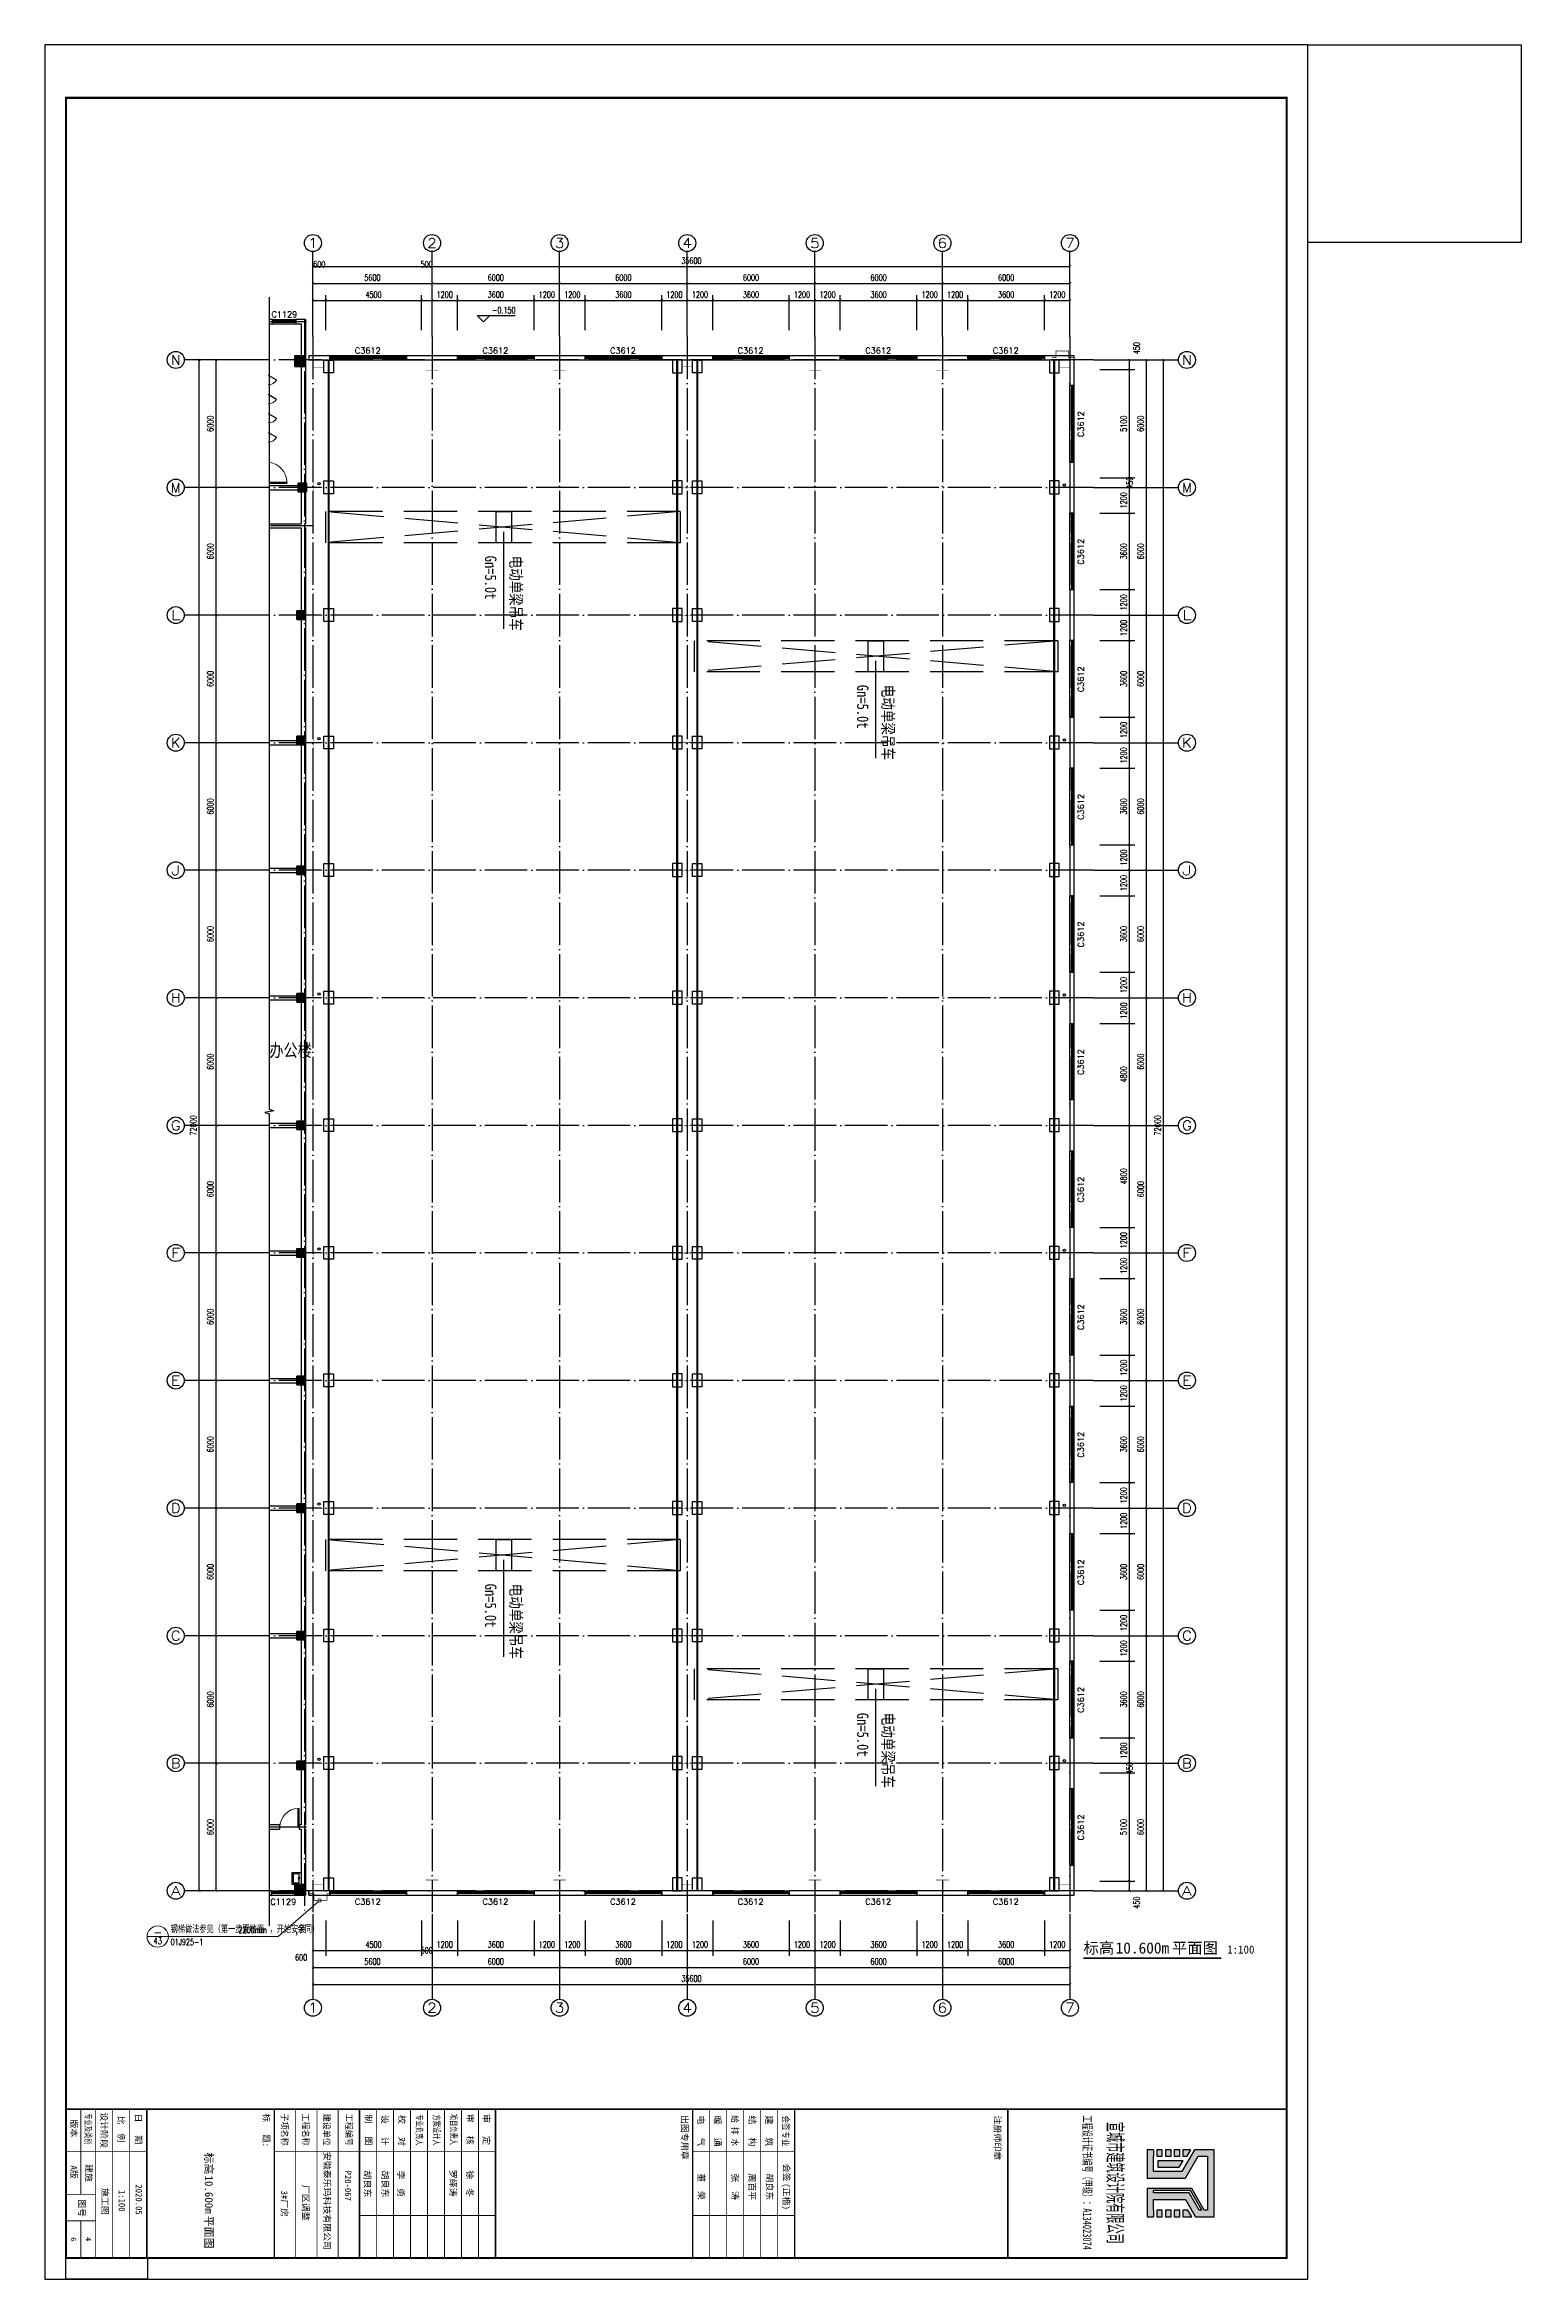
# Model space of a CAD drawing. Extents: x 683431 to 951238, y -788560 to -543702.
# Drawn here: x 822402 to 891838, y -719850 to -614750 of the extents above; entities that cross this region are included whole.
import ezdxf
from ezdxf.enums import TextEntityAlignment as Align

# ---------------------------------------------------------------- set-up
doc = ezdxf.new("R2010")
doc.units = 0
doc.header["$LTSCALE"] = 1000
doc.header["$MEASUREMENT"] = 0
for name, pattern in [('CENTER', [50.8, 31.75, -6.35, 6.35, -6.35]), ('DASH', [0.35, 0.25, -0.1]), ('DOTE', [2.42, 2, -0.2, 0.02, -0.2])]:
    doc.linetypes.add(name, pattern=pattern)
for name, color, linetype in [('3', 3, 'CENTER'), ('AXIS', 3, 'Continuous'), ('AXIS_TEXT', 7, 'Continuous'), ('BZ_标准图框', 7, 'Continuous'), ('COLUMN', 9, 'Continuous'), ('DIM_ELEV', 3, 'Continuous'), ('DIM_SYMB', 3, 'Continuous'), ('DOTE', 1, 'Continuous'), ('GROUND', 2, 'Continuous'), ('LATRINE', 6, 'Continuous'), ('PUB_HATCH', 23, 'Continuous'), ('PUB_TEXT', 3, 'Continuous'), ('PUB_TITLE', 4, 'Continuous'), ('RAIL', 163, 'Continuous'), ('TK(图框线)', 45, 'Continuous'), ('WALL', 7, 'Continuous'), ('WINDOW', 4, 'Continuous'), ('WINDOW_TEXT', 7, 'Continuous'), ('洁具', 253, 'Continuous')]:
    doc.layers.add(name, color=color, linetype=linetype)
doc.layers.add('DIM_IDEN', color=3, linetype='Continuous', lineweight=13)
doc.layers.add('柱', color=2, linetype='Continuous', lineweight=35)
doc.layers.add('VHSoft_barcode', color=7, linetype='Continuous', plot=False)
doc.styles.add('-宋体', font='', dxfattribs={"width": 0.8})
doc.styles.add('_TCH_AXIS', font='COMPLEX', dxfattribs={"bigfont": 'GBCBIG'})
doc.styles.add('_TCH_DIM', font='SIMPLEX', dxfattribs={"bigfont": 'GBCBIG'})
doc.styles.add('_TCH_DIM_T3', font='SIMPLEX', dxfattribs={"width": 0.705882, "bigfont": 'GBCBIG'})
doc.styles.add('_TCH_LABEL', font='COMPLEX', dxfattribs={"bigfont": 'GBCBIG'})
doc.styles.add('_TCH_WINDOW', font='simplex_.ttf', dxfattribs={"height": 3.5, "bigfont": 'GBCBIG'})
doc.styles.add('COMPLEX', font='COMPLEX')
doc.styles.add('HT', font='')
doc.styles.add('st', font='')
doc.styles.add('宋体', font='')
doc.styles.add('宋体(0.8)', font='', dxfattribs={"width": 0.8})
doc.styles.get('-宋体').set_extended_font_data('SimSun')
doc.styles.get('HT').set_extended_font_data('SimHei')
doc.styles.get('st').set_extended_font_data('SimSun')
doc.styles.get('宋体').set_extended_font_data('SimSun')
doc.styles.get('宋体(0.8)').set_extended_font_data('SimSun')
doc.dimstyles.new('_TCH_ARCH&&100', dxfattribs={"dimtxt": 297.5, "dimasz": 100, "dimexe": 250, "dimexo": 300, "dimgap": 126.25, "dimtad": 1, "dimdec": 0, "dimzin": 0, "dimdsep": 46, "dimtxsty": '_TCH_DIM_T3', "dimblk": 'ARCHTICK', "dimcen": 0.09, "dimazin": 2, "dimtfac": 1, "dimtdec": 0, "dimtix": 1, "dimtmove": 2, "dimatfit": 3, "dimfxl": 0, "dimtolj": 1, "dimtzin": 0, "dimarcsym": 0})

msp = doc.modelspace()

# ---------------------------------------------------------------- texts
at = {"layer": 'PUB_TEXT'}
for s, height, style, width, p in [('-0.150', 297.5, '_TCH_DIM', 0.705882, (843443.1, -627384.5)), ('办公楼', 611.77, '宋体(0.8)', 0.8, (832965.3, -662352.8)), ('01J925-1', 297.5, '_TCH_LABEL', 0.705882, (828323.1, -704133.7)), ('2200mm', 297.5, '_TCH_LABEL', 0.705882, (831517.8, -703566.1)), (',', 297.5, '_TCH_LABEL', 0.705882, (834206.5, -703566.1))]:
    msp.add_text(s, height=height, dxfattribs=dict(at, style=style, width=width)).set_placement(p)
at = {"layer": 'PUB_TEXT', "style": '-宋体', "width": 0.8}
for s, p in [('Gn=5.0t', (843106.9, -638783.6)), ('电动单梁吊车', (844296, -638783.6)), ('Gn=5.0t', (860604.3, -644855.9)), ('电动单梁吊车', (861793.4, -644855.9)), ('Gn=5.0t', (843106.9, -687134.4)), ('电动单梁吊车', (844296, -687134.4)), ('Gn=5.0t', (860604.3, -693206.7)), ('电动单梁吊车', (861793.4, -693206.7))]:
    msp.add_text(s, height=540, rotation=270, dxfattribs=at).set_placement(p)
at = {"layer": 'PUB_TEXT', "style": '_TCH_LABEL'}
for s, height, width, p, p2 in [('43', 321.99, 0.75, (827516.8, -704092.2), (827919.3, -704092.2)), ('-', 322, 1.458333, (827516.8, -703689.7), (827919.3, -703689.7))]:
    msp.add_text(s, height=height, dxfattribs=dict(at, width=width)).set_placement(p, p2, align=Align.FIT)
at = {"layer": 'PUB_TEXT'}
for s, height, style, p in [('钢梯做法参见（第一步距地面', 337.589, '_TCH_LABEL', (828323.1, -703566.1)), ('，开始安装', 337.59, '_TCH_LABEL', (832977.8, -703566.1)), ('余同）', 337.59, '_TCH_LABEL', (834296.5, -703566.1)), ('标高', 528.69, 'st', (871250, -704530.7)), ('10.600m', 528.69, 'st', (872762.3, -704530.7)), ('平面图', 528.69, 'st', (875408.7, -704530.7)), ('1:100', 377.64, 'st', (878005.5, -704530.7))]:
    msp.add_text(s, height=height, dxfattribs=dict(at, style=style)).set_placement(p)
at = {"layer": 'TK(图框线)'}
for s, height, style, p in [('标高', 377.64, '宋体', (829935.2, -713887.3)), ('10.600m', 377.64, '宋体', (829935.2, -714967.4)), ('3#厂房', 300, 'HT', (833522.8, -715676.7)), ('平面图', 377.64, '宋体', (829935.2, -716857.7))]:
    msp.add_text(s, height=height, rotation=270, dxfattribs=dict(at, style=style)).set_placement(p)
at = {"layer": 'TK(图框线)', "style": '-宋体'}
for s, p in [('6', (823638.5, -717966.8)), ('4', (824330, -717958.2))]:
    msp.add_text(s, height=250, rotation=270, dxfattribs=at).set_placement(p, align=Align.CENTER)

# ---------------------------------------------------------------- blocks, each defined once
blk = doc.blocks.new('ht34rwe4')
h = blk.add_hatch(color=1)
h.paths.add_polyline_path([(738520, -622688), (738520, -619537), (737594, -619537), (737003, -620561), (735676, -620561), (735676, -619844), (735676, -619537), (735369, -619537), (735369, -620868), (737180, -620868), (737771, -619844), (738213, -619844), (738213, -622381), (738059, -622381), (737468, -621357), (735369, -621357), (735369, -622688), (735676, -622688), (735676, -622381), (735676, -621869), (737172, -621869), (737645, -622688)])
h.paths.add_polyline_path([(737822, -622381), (737349, -621562), (735676, -621562), (735676, -621459), (737409, -621459), (737941, -622381)], flags=16)
h = blk.add_hatch(color=1)
h.paths.add_polyline_path([(737468, -622688), (737290, -622381), (737058, -622381), (737058, -622688)])
h.paths.add_polyline_path([(736905, -622381), (736649, -622381), (736649, -622688), (736905, -622688)])
h.paths.add_polyline_path([(736495, -622381), (736239, -622381), (736239, -622688), (736495, -622688)])
h.paths.add_polyline_path([(735829, -622688), (736085, -622688), (736085, -622381), (735829, -622381)])
h.paths.add_polyline_path([(736884, -620356), (737062, -620049), (735881, -620049), (735881, -620356)])
h.paths.add_polyline_path([(737417, -619537), (737058, -619537), (737058, -619844), (737239, -619844)])
h.paths.add_polyline_path([(736905, -619537), (736649, -619537), (736649, -619844), (736905, -619844)])
h.paths.add_polyline_path([(736239, -619844), (736495, -619844), (736495, -619537), (736239, -619537)])
h.paths.add_polyline_path([(736085, -619844), (736085, -619537), (735829, -619537), (735829, -619844)])
for points in [[(735676, -619537), (735369, -619537), (735369, -620868), (737180, -620868), (737771, -619844), (738213, -619844), (738213, -622381), (738059, -622381), (737468, -621357), (735369, -621357), (735369, -622688), (735676, -622688)], [(735676, -619537), (735676, -619844)], [(735676, -621869), (737172, -621869), (737645, -622688), (738520, -622688), (738520, -619537), (737594, -619537), (737003, -620561), (735676, -620561), (735676, -619844)], [(737417, -619537), (737058, -619537), (737058, -619844), (737239, -619844)], [(737417, -619537), (737239, -619844)], [(737941, -622381), (737409, -621459), (735676, -621459)], [(735676, -621562), (735676, -621459)], [(737822, -622381), (737349, -621562), (735676, -621562)], [(735676, -622381), (735676, -621869)], [(737645, -622688), (737316, -622118)], [(735676, -622381), (735676, -622688)], [(737290, -622381), (737058, -622381), (737058, -622688), (737468, -622688)], [(737468, -622688), (737290, -622381)], [(737941, -622381), (737822, -622381)]]:
    blk.add_lwpolyline(points)
for points in [[(736085, -619537), (735829, -619537), (735829, -619844), (736085, -619844)], [(736884, -620356), (737062, -620049), (735881, -620049), (735881, -620356)], [(736495, -619537), (736239, -619537), (736239, -619844), (736495, -619844)], [(736905, -619537), (736649, -619537), (736649, -619844), (736905, -619844)], [(736085, -622381), (735829, -622381), (735829, -622688), (736085, -622688)], [(736495, -622381), (736239, -622381), (736239, -622688), (736495, -622688)], [(736905, -622381), (736649, -622381), (736649, -622688), (736905, -622688)]]:
    blk.add_lwpolyline(points, close=True)
at = {"layer": 'BZ_标准图框'}
for points, const_width in [([(684531, -617629), (741931, -617629)], 70), ([(685231, -617629), (685231, -621629)], 35), ([(685931, -617629), (685931, -624629)], 35), ([(685931, -617629), (685931, -624629)], 35), ([(686731, -617629), (686731, -624629)], 35), ([(687531, -617629), (687531, -624629)], 35), ([(688331, -617629), (688331, -624629)], 70), ([(694331, -617629), (694331, -624629)], 70), ([(695331, -617629), (695331, -624629)], 35), ([(696331, -617629), (696331, -624629)], 35), ([(697331, -617629), (697331, -624629)], 35), ([(698331, -617629), (698331, -624629)], 70), ([(699131, -617629), (699131, -624629)], 35), ([(699131, -617629), (699131, -624629)], 35), ([(699931, -617629), (699931, -624629)], 35), ([(700731, -617629), (700731, -624629)], 35), ([(701531, -617629), (701531, -624629)], 35), ([(702331, -617629), (702331, -624629)], 35), ([(703131, -617629), (703131, -624629)], 35), ([(703931, -617629), (703931, -624629)], 35), ([(704731, -617629), (704731, -624629)], 70), ([(714001, -624629), (714001, -617629)], 50), ([(714801, -624629), (714801, -617629)], 35), ([(715601, -624629), (715601, -617629)], 35), ([(716401, -624629), (716401, -617629)], 35), ([(717201, -624629), (717201, -617629)], 35), ([(718001, -624629), (718001, -617629)], 35), ([(718801, -617629), (718801, -624629)], 70), ([(728819, -617661), (728819, -624661)], 70), ([(684531, -619629), (685931, -619629)], 35), ([(685931, -619629), (688331, -619629)], 35), ([(694331, -619629), (704731, -619629)], 35), ([(718801, -619629), (714001, -619629)], 35), ([(684531, -621629), (685931, -621629)], 35), ([(684531, -622879), (685931, -622879)], 35), ([(685231, -622879), (685231, -624629)], 35), ([(698330, -622629), (704731, -622629)], 35), ([(718801, -622629), (714001, -622629)], 35)]:
    blk.add_lwpolyline(points, dxfattribs=dict(at, const_width=const_width))
at = {"layer": 'VHSoft_barcode'}
blk.add_lwpolyline([(684531, -624629), (688364, -624629), (688364, -625629), (684531, -625629)], close=True, dxfattribs=at)
at = {"layer": 'BZ_标准图框', "style": 'HT'}
for s, height, width, p in [('专业及类别', 300, 0.7, (685428, -617822)), ('标   题:', 300, 0.95, (693803, -617831)), ('子项名称', 300, 0.9, (694662, -617830)), ('工程名称', 300, 0.9, (695653, -617830)), ('建设单位', 300, 0.9, (696639, -617837)), ('工程编号', 300, 0.9, (697693, -617844)), ('专业负责人', 300, 0.7, (700999, -617871)), ('方案设计人', 300, 0.7, (701806, -617872)), ('项目负责人', 300, 0.7, (702608, -617845)), ('给 排 水', 300, 0.85, (715836, -617918)), ('会签', 300, 0.85, (718227, -617923)), ('工程设计证书编号（甲级）：A134023074', 400, 0.6, (732360, -617920)), ('专业', 300, 0.85, (718218, -618665))]:
    blk.add_text(s, height=height, rotation=270, dxfattribs=dict(at, width=width)).set_placement(p)
for s, p in [('设计阶段', (686175, -617770)), ('比  例', (686977, -617938)), ('日   期', (687787, -617826)), ('制   图', (698605, -617874)), ('设   计', (699374, -617897)), ('校   对', (700176, -617903)), ('审   核', (703384, -617844)), ('审   定', (704150, -617857)), ('出图专用章', (713476, -617900)), ('电   气', (714246, -617926)), ('暖   通', (715020, -617936)), ('结   构', (716654, -617927)), ('建   筑', (717439, -617923)), ('注册师印章', (728185, -617930)), ('版本 ', (684754, -618112)), ('会签', (718267, -620191)), ('图号', (685126, -621860)), ('(正楷)', (718258, -621112))]:
    blk.add_text(s, height=300, rotation=270, dxfattribs=at).set_placement(p)
at = {"layer": 'BZ_标准图框', "style": 'HT', "width": 0.5}
blk.add_text('宣城市建筑设计院有限公司', height=700, rotation=270, dxfattribs=at).set_placement((733527, -621091), align=Align.CENTER)
at = {"layer": 'TK(图框线)'}
for s, style, p in [('安徽泰乐玛科技有限公司', 'HT', (696658, -619629)), ('A版', 'HT', (684754, -620273)), ('建施', 'HT', (685454, -620207)), ('P20-067', '宋体', (697648, -620516)), ('胡良东', 'HT', (698555, -620516)), ('胡良东', 'HT', (699391, -620516)), ('李  勇', 'HT', (700131, -620509)), ('罗绎涛', 'HT', (702584, -620476)), ('徐  冬', 'HT', (703371, -620505)), ('董  荣', 'HT', (714252, -620646)), ('张  涛', 'HT', (715847, -620646)), ('周百平', 'HT', (716644, -620646)), ('胡良东', 'HT', (717469, -620646)), ('施工图', 'HT', (686218, -621333)), ('1:100', 'HT', (687011, -621425)), ('2020.05', 'HT', (687811, -621163)), ('厂区调整', 'HT', (695651, -621189))]:
    blk.add_text(s, height=300, rotation=270, dxfattribs=dict(at, style=style)).set_placement(p)
blk = doc.blocks.new('$TCHSYS$APDOOR2D')
blk.add_line((0.5, 0), (0, 0.87))
at = {"lineweight": 13}
blk.add_arc((0.5, 0), 1, 120, 180, dxfattribs=at)
blk = doc.blocks.new('_ArchTick')
at = {"color": 0, "linetype": 'ByBlock', "const_width": 0.4}
blk.add_lwpolyline([(-0.5, -0.5), (0.5, 0.5)], dxfattribs=at)
blk = doc.blocks.new('*D191')
at = {"layer": 'AXIS', "color": 0, "lineweight": -2}
for p, q in [((872015, -701128), (873665, -701128)), ((872015, -701578), (873665, -701578)), ((873415, -701578), (873415, -701128))]:
    blk.add_line(p, q, dxfattribs=at)
at = {"layer": 'Defpoints', "color": 0}
for p in [(871715, -701128), (871715, -701578), (873415, -701128)]:
    blk.add_point(p, dxfattribs=at)
at = {"layer": 'AXIS', "color": 0, "lineweight": -2, "xscale": 100, "yscale": 100, "zscale": 100}
for p, rotation in [((873415, -701128), 90), ((873415, -701578), 270)]:
    blk.add_blockref('_ArchTick', p, dxfattribs=dict(at, rotation=rotation))
at = {"layer": 'AXIS', "color": 0, "insert": (873748, -702133), "char_height": 297.5, "attachment_point": 5, "rotation": 90, "style": '_TCH_DIM_T3'}
blk.add_mtext('\\A1;450', dxfattribs=at)
blk = doc.blocks.new('*D192')
at = {"layer": 'AXIS', "color": 0, "lineweight": -2}
for p, q in [((872015, -696028), (873665, -696028)), ((873415, -701128), (873415, -696028)), ((872015, -701128), (873665, -701128))]:
    blk.add_line(p, q, dxfattribs=at)
at = {"layer": 'Defpoints', "color": 0}
for p in [(871715, -696028), (873415, -696028), (871715, -701128)]:
    blk.add_point(p, dxfattribs=at)
at = {"layer": 'AXIS', "color": 0, "lineweight": -2, "xscale": 100, "yscale": 100, "zscale": 100}
for p, rotation in [((873415, -696028), 90), ((873415, -701128), 270)]:
    blk.add_blockref('_ArchTick', p, dxfattribs=dict(at, rotation=rotation))
at = {"layer": 'AXIS', "color": 0, "insert": (873140, -698578), "char_height": 297.5, "attachment_point": 5, "rotation": 90, "style": '_TCH_DIM_T3'}
blk.add_mtext('\\A1;5100', dxfattribs=at)
blk = doc.blocks.new('*D193')
at = {"layer": 'AXIS', "color": 0, "lineweight": -2}
for p, q in [((872015, -695578), (873665, -695578)), ((873415, -696028), (873415, -695578)), ((872015, -696028), (873665, -696028))]:
    blk.add_line(p, q, dxfattribs=at)
at = {"layer": 'Defpoints', "color": 0}
for p in [(871715, -695578), (873415, -695578), (871715, -696028)]:
    blk.add_point(p, dxfattribs=at)
at = {"layer": 'AXIS', "color": 0, "lineweight": -2, "xscale": 100, "yscale": 100, "zscale": 100}
for p, rotation in [((873415, -695578), 90), ((873415, -696028), 270)]:
    blk.add_blockref('_ArchTick', p, dxfattribs=dict(at, rotation=rotation))
at = {"layer": 'AXIS', "color": 0, "insert": (873414, -695803), "char_height": 297.5, "attachment_point": 5, "rotation": 90, "style": '_TCH_DIM_T3'}
blk.add_mtext('\\A1;450', dxfattribs=at)
blk = doc.blocks.new('*D194')
at = {"layer": 'AXIS', "color": 0, "lineweight": -2}
for p, q in [((872015, -694378), (873665, -694378)), ((873415, -695578), (873415, -694378)), ((872015, -695578), (873665, -695578))]:
    blk.add_line(p, q, dxfattribs=at)
at = {"layer": 'Defpoints', "color": 0}
for p in [(871715, -694378), (873415, -694378), (871715, -695578)]:
    blk.add_point(p, dxfattribs=at)
at = {"layer": 'AXIS', "color": 0, "lineweight": -2, "xscale": 100, "yscale": 100, "zscale": 100}
for p, rotation in [((873415, -694378), 90), ((873415, -695578), 270)]:
    blk.add_blockref('_ArchTick', p, dxfattribs=dict(at, rotation=rotation))
at = {"layer": 'AXIS', "color": 0, "insert": (873140, -694978), "char_height": 297.5, "attachment_point": 5, "rotation": 90, "style": '_TCH_DIM_T3'}
blk.add_mtext('\\A1;1200', dxfattribs=at)
blk = doc.blocks.new('*D195')
at = {"layer": 'AXIS', "color": 0, "lineweight": -2}
for p, q in [((872015, -690778), (873665, -690778)), ((873415, -694378), (873415, -690778)), ((872015, -694378), (873665, -694378))]:
    blk.add_line(p, q, dxfattribs=at)
at = {"layer": 'Defpoints', "color": 0}
for p in [(871715, -690778), (873415, -690778), (871715, -694378)]:
    blk.add_point(p, dxfattribs=at)
at = {"layer": 'AXIS', "color": 0, "lineweight": -2, "xscale": 100, "yscale": 100, "zscale": 100}
for p, rotation in [((873415, -690778), 90), ((873415, -694378), 270)]:
    blk.add_blockref('_ArchTick', p, dxfattribs=dict(at, rotation=rotation))
at = {"layer": 'AXIS', "color": 0, "insert": (873140, -692578), "char_height": 297.5, "attachment_point": 5, "rotation": 90, "style": '_TCH_DIM_T3'}
blk.add_mtext('\\A1;3600', dxfattribs=at)
blk = doc.blocks.new('*D196')
at = {"layer": 'AXIS', "color": 0, "lineweight": -2}
for p, q in [((872015, -689578), (873665, -689578)), ((873415, -690778), (873415, -689578)), ((872015, -690778), (873665, -690778))]:
    blk.add_line(p, q, dxfattribs=at)
at = {"layer": 'Defpoints', "color": 0}
for p in [(871715, -689578), (873415, -689578), (871715, -690778)]:
    blk.add_point(p, dxfattribs=at)
at = {"layer": 'AXIS', "color": 0, "lineweight": -2, "xscale": 100, "yscale": 100, "zscale": 100}
for p, rotation in [((873415, -689578), 90), ((873415, -690778), 270)]:
    blk.add_blockref('_ArchTick', p, dxfattribs=dict(at, rotation=rotation))
at = {"layer": 'AXIS', "color": 0, "insert": (873140, -690178), "char_height": 297.5, "attachment_point": 5, "rotation": 90, "style": '_TCH_DIM_T3'}
blk.add_mtext('\\A1;1200', dxfattribs=at)
blk = doc.blocks.new('*D197')
at = {"layer": 'AXIS', "color": 0, "lineweight": -2}
for p, q in [((872015, -688378), (873665, -688378)), ((873415, -689578), (873415, -688378)), ((872015, -689578), (873665, -689578))]:
    blk.add_line(p, q, dxfattribs=at)
at = {"layer": 'Defpoints', "color": 0}
for p in [(871715, -688378), (873415, -688378), (871715, -689578)]:
    blk.add_point(p, dxfattribs=at)
at = {"layer": 'AXIS', "color": 0, "lineweight": -2, "xscale": 100, "yscale": 100, "zscale": 100}
for p, rotation in [((873415, -688378), 90), ((873415, -689578), 270)]:
    blk.add_blockref('_ArchTick', p, dxfattribs=dict(at, rotation=rotation))
at = {"layer": 'AXIS', "color": 0, "insert": (873140, -688978), "char_height": 297.5, "attachment_point": 5, "rotation": 90, "style": '_TCH_DIM_T3'}
blk.add_mtext('\\A1;1200', dxfattribs=at)
blk = doc.blocks.new('*D198')
at = {"layer": 'AXIS', "color": 0, "lineweight": -2}
for p, q in [((872015, -684778), (873665, -684778)), ((873415, -688378), (873415, -684778)), ((872015, -688378), (873665, -688378))]:
    blk.add_line(p, q, dxfattribs=at)
at = {"layer": 'Defpoints', "color": 0}
for p in [(871715, -684778), (873415, -684778), (871715, -688378)]:
    blk.add_point(p, dxfattribs=at)
at = {"layer": 'AXIS', "color": 0, "lineweight": -2, "xscale": 100, "yscale": 100, "zscale": 100}
for p, rotation in [((873415, -684778), 90), ((873415, -688378), 270)]:
    blk.add_blockref('_ArchTick', p, dxfattribs=dict(at, rotation=rotation))
at = {"layer": 'AXIS', "color": 0, "insert": (873140, -686578), "char_height": 297.5, "attachment_point": 5, "rotation": 90, "style": '_TCH_DIM_T3'}
blk.add_mtext('\\A1;3600', dxfattribs=at)
blk = doc.blocks.new('*D199')
at = {"layer": 'AXIS', "color": 0, "lineweight": -2}
for p, q in [((872015, -683578), (873665, -683578)), ((873415, -684778), (873415, -683578)), ((872015, -684778), (873665, -684778))]:
    blk.add_line(p, q, dxfattribs=at)
at = {"layer": 'Defpoints', "color": 0}
for p in [(871715, -683578), (873415, -683578), (871715, -684778)]:
    blk.add_point(p, dxfattribs=at)
at = {"layer": 'AXIS', "color": 0, "lineweight": -2, "xscale": 100, "yscale": 100, "zscale": 100}
for p, rotation in [((873415, -683578), 90), ((873415, -684778), 270)]:
    blk.add_blockref('_ArchTick', p, dxfattribs=dict(at, rotation=rotation))
at = {"layer": 'AXIS', "color": 0, "insert": (873140, -684178), "char_height": 297.5, "attachment_point": 5, "rotation": 90, "style": '_TCH_DIM_T3'}
blk.add_mtext('\\A1;1200', dxfattribs=at)
blk = doc.blocks.new('*D200')
at = {"layer": 'AXIS', "color": 0, "lineweight": -2}
for p, q in [((872015, -682378), (873665, -682378)), ((873415, -683578), (873415, -682378)), ((872015, -683578), (873665, -683578))]:
    blk.add_line(p, q, dxfattribs=at)
at = {"layer": 'Defpoints', "color": 0}
for p in [(871715, -682378), (873415, -682378), (871715, -683578)]:
    blk.add_point(p, dxfattribs=at)
at = {"layer": 'AXIS', "color": 0, "lineweight": -2, "xscale": 100, "yscale": 100, "zscale": 100}
for p, rotation in [((873415, -682378), 90), ((873415, -683578), 270)]:
    blk.add_blockref('_ArchTick', p, dxfattribs=dict(at, rotation=rotation))
at = {"layer": 'AXIS', "color": 0, "insert": (873140, -682978), "char_height": 297.5, "attachment_point": 5, "rotation": 90, "style": '_TCH_DIM_T3'}
blk.add_mtext('\\A1;1200', dxfattribs=at)
blk = doc.blocks.new('*D201')
at = {"layer": 'AXIS', "color": 0, "lineweight": -2}
for p, q in [((872015, -678778), (873665, -678778)), ((873415, -682378), (873415, -678778)), ((872015, -682378), (873665, -682378))]:
    blk.add_line(p, q, dxfattribs=at)
at = {"layer": 'Defpoints', "color": 0}
for p in [(871715, -678778), (873415, -678778), (871715, -682378)]:
    blk.add_point(p, dxfattribs=at)
at = {"layer": 'AXIS', "color": 0, "lineweight": -2, "xscale": 100, "yscale": 100, "zscale": 100}
for p, rotation in [((873415, -678778), 90), ((873415, -682378), 270)]:
    blk.add_blockref('_ArchTick', p, dxfattribs=dict(at, rotation=rotation))
at = {"layer": 'AXIS', "color": 0, "insert": (873140, -680578), "char_height": 297.5, "attachment_point": 5, "rotation": 90, "style": '_TCH_DIM_T3'}
blk.add_mtext('\\A1;3600', dxfattribs=at)
blk = doc.blocks.new('*D202')
at = {"layer": 'AXIS', "color": 0, "lineweight": -2}
for p, q in [((872015, -677578), (873665, -677578)), ((873415, -678778), (873415, -677578)), ((872015, -678778), (873665, -678778))]:
    blk.add_line(p, q, dxfattribs=at)
at = {"layer": 'Defpoints', "color": 0}
for p in [(871715, -677578), (873415, -677578), (871715, -678778)]:
    blk.add_point(p, dxfattribs=at)
at = {"layer": 'AXIS', "color": 0, "lineweight": -2, "xscale": 100, "yscale": 100, "zscale": 100}
for p, rotation in [((873415, -677578), 90), ((873415, -678778), 270)]:
    blk.add_blockref('_ArchTick', p, dxfattribs=dict(at, rotation=rotation))
at = {"layer": 'AXIS', "color": 0, "insert": (873140, -678178), "char_height": 297.5, "attachment_point": 5, "rotation": 90, "style": '_TCH_DIM_T3'}
blk.add_mtext('\\A1;1200', dxfattribs=at)
blk = doc.blocks.new('*D203')
at = {"layer": 'AXIS', "color": 0, "lineweight": -2}
for p, q in [((872015, -676378), (873665, -676378)), ((873415, -677578), (873415, -676378)), ((872015, -677578), (873665, -677578))]:
    blk.add_line(p, q, dxfattribs=at)
at = {"layer": 'Defpoints', "color": 0}
for p in [(871715, -676378), (873415, -676378), (871715, -677578)]:
    blk.add_point(p, dxfattribs=at)
at = {"layer": 'AXIS', "color": 0, "lineweight": -2, "xscale": 100, "yscale": 100, "zscale": 100}
for p, rotation in [((873415, -676378), 90), ((873415, -677578), 270)]:
    blk.add_blockref('_ArchTick', p, dxfattribs=dict(at, rotation=rotation))
at = {"layer": 'AXIS', "color": 0, "insert": (873140, -676978), "char_height": 297.5, "attachment_point": 5, "rotation": 90, "style": '_TCH_DIM_T3'}
blk.add_mtext('\\A1;1200', dxfattribs=at)
blk = doc.blocks.new('*D204')
at = {"layer": 'AXIS', "color": 0, "lineweight": -2}
for p, q in [((872015, -672778), (873665, -672778)), ((873415, -676378), (873415, -672778)), ((872015, -676378), (873665, -676378))]:
    blk.add_line(p, q, dxfattribs=at)
at = {"layer": 'Defpoints', "color": 0}
for p in [(871715, -672778), (873415, -672778), (871715, -676378)]:
    blk.add_point(p, dxfattribs=at)
at = {"layer": 'AXIS', "color": 0, "lineweight": -2, "xscale": 100, "yscale": 100, "zscale": 100}
for p, rotation in [((873415, -672778), 90), ((873415, -676378), 270)]:
    blk.add_blockref('_ArchTick', p, dxfattribs=dict(at, rotation=rotation))
at = {"layer": 'AXIS', "color": 0, "insert": (873140, -674578), "char_height": 297.5, "attachment_point": 5, "rotation": 90, "style": '_TCH_DIM_T3'}
blk.add_mtext('\\A1;3600', dxfattribs=at)
blk = doc.blocks.new('*D205')
at = {"layer": 'AXIS', "color": 0, "lineweight": -2}
for p, q in [((872015, -671578), (873665, -671578)), ((873415, -672778), (873415, -671578)), ((872015, -672778), (873665, -672778))]:
    blk.add_line(p, q, dxfattribs=at)
at = {"layer": 'Defpoints', "color": 0}
for p in [(871715, -671578), (873415, -671578), (871715, -672778)]:
    blk.add_point(p, dxfattribs=at)
at = {"layer": 'AXIS', "color": 0, "lineweight": -2, "xscale": 100, "yscale": 100, "zscale": 100}
for p, rotation in [((873415, -671578), 90), ((873415, -672778), 270)]:
    blk.add_blockref('_ArchTick', p, dxfattribs=dict(at, rotation=rotation))
at = {"layer": 'AXIS', "color": 0, "insert": (873140, -672178), "char_height": 297.5, "attachment_point": 5, "rotation": 90, "style": '_TCH_DIM_T3'}
blk.add_mtext('\\A1;1200', dxfattribs=at)
blk = doc.blocks.new('*D206')
at = {"layer": 'AXIS', "color": 0, "lineweight": -2}
for p, q in [((872015, -670378), (873665, -670378)), ((873415, -671578), (873415, -670378)), ((872015, -671578), (873665, -671578))]:
    blk.add_line(p, q, dxfattribs=at)
at = {"layer": 'Defpoints', "color": 0}
for p in [(871715, -670378), (873415, -670378), (871715, -671578)]:
    blk.add_point(p, dxfattribs=at)
at = {"layer": 'AXIS', "color": 0, "lineweight": -2, "xscale": 100, "yscale": 100, "zscale": 100}
for p, rotation in [((873415, -670378), 90), ((873415, -671578), 270)]:
    blk.add_blockref('_ArchTick', p, dxfattribs=dict(at, rotation=rotation))
at = {"layer": 'AXIS', "color": 0, "insert": (873140, -670978), "char_height": 297.5, "attachment_point": 5, "rotation": 90, "style": '_TCH_DIM_T3'}
blk.add_mtext('\\A1;1200', dxfattribs=at)
blk = doc.blocks.new('*D207')
at = {"layer": 'AXIS', "color": 0, "lineweight": -2}
for p, q in [((872015, -665578), (873665, -665578)), ((873415, -670378), (873415, -665578)), ((872015, -670378), (873665, -670378))]:
    blk.add_line(p, q, dxfattribs=at)
at = {"layer": 'Defpoints', "color": 0}
for p in [(871715, -665578), (873415, -665578), (871715, -670378)]:
    blk.add_point(p, dxfattribs=at)
at = {"layer": 'AXIS', "color": 0, "lineweight": -2, "xscale": 100, "yscale": 100, "zscale": 100}
for p, rotation in [((873415, -665578), 90), ((873415, -670378), 270)]:
    blk.add_blockref('_ArchTick', p, dxfattribs=dict(at, rotation=rotation))
at = {"layer": 'AXIS', "color": 0, "insert": (873140, -667978), "char_height": 297.5, "attachment_point": 5, "rotation": 90, "style": '_TCH_DIM_T3'}
blk.add_mtext('\\A1;4800', dxfattribs=at)
blk = doc.blocks.new('*D208')
at = {"layer": 'AXIS', "color": 0, "lineweight": -2}
for p, q in [((872015, -660778), (873665, -660778)), ((873415, -665578), (873415, -660778)), ((872015, -665578), (873665, -665578))]:
    blk.add_line(p, q, dxfattribs=at)
at = {"layer": 'Defpoints', "color": 0}
for p in [(871715, -660778), (873415, -660778), (871715, -665578)]:
    blk.add_point(p, dxfattribs=at)
at = {"layer": 'AXIS', "color": 0, "lineweight": -2, "xscale": 100, "yscale": 100, "zscale": 100}
for p, rotation in [((873415, -660778), 90), ((873415, -665578), 270)]:
    blk.add_blockref('_ArchTick', p, dxfattribs=dict(at, rotation=rotation))
at = {"layer": 'AXIS', "color": 0, "insert": (873140, -663178), "char_height": 297.5, "attachment_point": 5, "rotation": 90, "style": '_TCH_DIM_T3'}
blk.add_mtext('\\A1;4800', dxfattribs=at)
blk = doc.blocks.new('*D209')
at = {"layer": 'AXIS', "color": 0, "lineweight": -2}
for p, q in [((872015, -659578), (873665, -659578)), ((873415, -660778), (873415, -659578)), ((872015, -660778), (873665, -660778))]:
    blk.add_line(p, q, dxfattribs=at)
at = {"layer": 'Defpoints', "color": 0}
for p in [(871715, -659578), (873415, -659578), (871715, -660778)]:
    blk.add_point(p, dxfattribs=at)
at = {"layer": 'AXIS', "color": 0, "lineweight": -2, "xscale": 100, "yscale": 100, "zscale": 100}
for p, rotation in [((873415, -659578), 90), ((873415, -660778), 270)]:
    blk.add_blockref('_ArchTick', p, dxfattribs=dict(at, rotation=rotation))
at = {"layer": 'AXIS', "color": 0, "insert": (873140, -660178), "char_height": 297.5, "attachment_point": 5, "rotation": 90, "style": '_TCH_DIM_T3'}
blk.add_mtext('\\A1;1200', dxfattribs=at)
blk = doc.blocks.new('*D210')
at = {"layer": 'AXIS', "color": 0, "lineweight": -2}
for p, q in [((872015, -658378), (873665, -658378)), ((873415, -659578), (873415, -658378)), ((872015, -659578), (873665, -659578))]:
    blk.add_line(p, q, dxfattribs=at)
at = {"layer": 'Defpoints', "color": 0}
for p in [(871715, -658378), (873415, -658378), (871715, -659578)]:
    blk.add_point(p, dxfattribs=at)
at = {"layer": 'AXIS', "color": 0, "lineweight": -2, "xscale": 100, "yscale": 100, "zscale": 100}
for p, rotation in [((873415, -658378), 90), ((873415, -659578), 270)]:
    blk.add_blockref('_ArchTick', p, dxfattribs=dict(at, rotation=rotation))
at = {"layer": 'AXIS', "color": 0, "insert": (873140, -658978), "char_height": 297.5, "attachment_point": 5, "rotation": 90, "style": '_TCH_DIM_T3'}
blk.add_mtext('\\A1;1200', dxfattribs=at)
blk = doc.blocks.new('*D211')
at = {"layer": 'AXIS', "color": 0, "lineweight": -2}
for p, q in [((872015, -654778), (873665, -654778)), ((873415, -658378), (873415, -654778)), ((872015, -658378), (873665, -658378))]:
    blk.add_line(p, q, dxfattribs=at)
at = {"layer": 'Defpoints', "color": 0}
for p in [(871715, -654778), (873415, -654778), (871715, -658378)]:
    blk.add_point(p, dxfattribs=at)
at = {"layer": 'AXIS', "color": 0, "lineweight": -2, "xscale": 100, "yscale": 100, "zscale": 100}
for p, rotation in [((873415, -654778), 90), ((873415, -658378), 270)]:
    blk.add_blockref('_ArchTick', p, dxfattribs=dict(at, rotation=rotation))
at = {"layer": 'AXIS', "color": 0, "insert": (873140, -656578), "char_height": 297.5, "attachment_point": 5, "rotation": 90, "style": '_TCH_DIM_T3'}
blk.add_mtext('\\A1;3600', dxfattribs=at)
blk = doc.blocks.new('*D212')
at = {"layer": 'AXIS', "color": 0, "lineweight": -2}
for p, q in [((872015, -653578), (873665, -653578)), ((873415, -654778), (873415, -653578)), ((872015, -654778), (873665, -654778))]:
    blk.add_line(p, q, dxfattribs=at)
at = {"layer": 'Defpoints', "color": 0}
for p in [(871715, -653578), (873415, -653578), (871715, -654778)]:
    blk.add_point(p, dxfattribs=at)
at = {"layer": 'AXIS', "color": 0, "lineweight": -2, "xscale": 100, "yscale": 100, "zscale": 100}
for p, rotation in [((873415, -653578), 90), ((873415, -654778), 270)]:
    blk.add_blockref('_ArchTick', p, dxfattribs=dict(at, rotation=rotation))
at = {"layer": 'AXIS', "color": 0, "insert": (873140, -654178), "char_height": 297.5, "attachment_point": 5, "rotation": 90, "style": '_TCH_DIM_T3'}
blk.add_mtext('\\A1;1200', dxfattribs=at)
blk = doc.blocks.new('*D213')
at = {"layer": 'AXIS', "color": 0, "lineweight": -2}
for p, q in [((872015, -652378), (873665, -652378)), ((873415, -653578), (873415, -652378)), ((872015, -653578), (873665, -653578))]:
    blk.add_line(p, q, dxfattribs=at)
at = {"layer": 'Defpoints', "color": 0}
for p in [(871715, -652378), (873415, -652378), (871715, -653578)]:
    blk.add_point(p, dxfattribs=at)
at = {"layer": 'AXIS', "color": 0, "lineweight": -2, "xscale": 100, "yscale": 100, "zscale": 100}
for p, rotation in [((873415, -652378), 90), ((873415, -653578), 270)]:
    blk.add_blockref('_ArchTick', p, dxfattribs=dict(at, rotation=rotation))
at = {"layer": 'AXIS', "color": 0, "insert": (873140, -652978), "char_height": 297.5, "attachment_point": 5, "rotation": 90, "style": '_TCH_DIM_T3'}
blk.add_mtext('\\A1;1200', dxfattribs=at)
blk = doc.blocks.new('*D214')
at = {"layer": 'AXIS', "color": 0, "lineweight": -2}
for p, q in [((872015, -648778), (873665, -648778)), ((873415, -652378), (873415, -648778)), ((872015, -652378), (873665, -652378))]:
    blk.add_line(p, q, dxfattribs=at)
at = {"layer": 'Defpoints', "color": 0}
for p in [(871715, -648778), (873415, -648778), (871715, -652378)]:
    blk.add_point(p, dxfattribs=at)
at = {"layer": 'AXIS', "color": 0, "lineweight": -2, "xscale": 100, "yscale": 100, "zscale": 100}
for p, rotation in [((873415, -648778), 90), ((873415, -652378), 270)]:
    blk.add_blockref('_ArchTick', p, dxfattribs=dict(at, rotation=rotation))
at = {"layer": 'AXIS', "color": 0, "insert": (873140, -650578), "char_height": 297.5, "attachment_point": 5, "rotation": 90, "style": '_TCH_DIM_T3'}
blk.add_mtext('\\A1;3600', dxfattribs=at)
blk = doc.blocks.new('*D215')
at = {"layer": 'AXIS', "color": 0, "lineweight": -2}
for p, q in [((872015, -647578), (873665, -647578)), ((873415, -648778), (873415, -647578)), ((872015, -648778), (873665, -648778))]:
    blk.add_line(p, q, dxfattribs=at)
at = {"layer": 'Defpoints', "color": 0}
for p in [(871715, -647578), (873415, -647578), (871715, -648778)]:
    blk.add_point(p, dxfattribs=at)
at = {"layer": 'AXIS', "color": 0, "lineweight": -2, "xscale": 100, "yscale": 100, "zscale": 100}
for p, rotation in [((873415, -647578), 90), ((873415, -648778), 270)]:
    blk.add_blockref('_ArchTick', p, dxfattribs=dict(at, rotation=rotation))
at = {"layer": 'AXIS', "color": 0, "insert": (873140, -648178), "char_height": 297.5, "attachment_point": 5, "rotation": 90, "style": '_TCH_DIM_T3'}
blk.add_mtext('\\A1;1200', dxfattribs=at)
blk = doc.blocks.new('*D216')
at = {"layer": 'AXIS', "color": 0, "lineweight": -2}
for p, q in [((872015, -646378), (873665, -646378)), ((873415, -647578), (873415, -646378)), ((872015, -647578), (873665, -647578))]:
    blk.add_line(p, q, dxfattribs=at)
at = {"layer": 'Defpoints', "color": 0}
for p in [(871715, -646378), (873415, -646378), (871715, -647578)]:
    blk.add_point(p, dxfattribs=at)
at = {"layer": 'AXIS', "color": 0, "lineweight": -2, "xscale": 100, "yscale": 100, "zscale": 100}
for p, rotation in [((873415, -646378), 90), ((873415, -647578), 270)]:
    blk.add_blockref('_ArchTick', p, dxfattribs=dict(at, rotation=rotation))
at = {"layer": 'AXIS', "color": 0, "insert": (873140, -646978), "char_height": 297.5, "attachment_point": 5, "rotation": 90, "style": '_TCH_DIM_T3'}
blk.add_mtext('\\A1;1200', dxfattribs=at)
blk = doc.blocks.new('*D217')
at = {"layer": 'AXIS', "color": 0, "lineweight": -2}
for p, q in [((872015, -642778), (873665, -642778)), ((873415, -646378), (873415, -642778)), ((872015, -646378), (873665, -646378))]:
    blk.add_line(p, q, dxfattribs=at)
at = {"layer": 'Defpoints', "color": 0}
for p in [(871715, -642778), (873415, -642778), (871715, -646378)]:
    blk.add_point(p, dxfattribs=at)
at = {"layer": 'AXIS', "color": 0, "lineweight": -2, "xscale": 100, "yscale": 100, "zscale": 100}
for p, rotation in [((873415, -642778), 90), ((873415, -646378), 270)]:
    blk.add_blockref('_ArchTick', p, dxfattribs=dict(at, rotation=rotation))
at = {"layer": 'AXIS', "color": 0, "insert": (873140, -644578), "char_height": 297.5, "attachment_point": 5, "rotation": 90, "style": '_TCH_DIM_T3'}
blk.add_mtext('\\A1;3600', dxfattribs=at)
blk = doc.blocks.new('*D218')
at = {"layer": 'AXIS', "color": 0, "lineweight": -2}
for p, q in [((872015, -641578), (873665, -641578)), ((873415, -642778), (873415, -641578)), ((872015, -642778), (873665, -642778))]:
    blk.add_line(p, q, dxfattribs=at)
at = {"layer": 'Defpoints', "color": 0}
for p in [(871715, -641578), (873415, -641578), (871715, -642778)]:
    blk.add_point(p, dxfattribs=at)
at = {"layer": 'AXIS', "color": 0, "lineweight": -2, "xscale": 100, "yscale": 100, "zscale": 100}
for p, rotation in [((873415, -641578), 90), ((873415, -642778), 270)]:
    blk.add_blockref('_ArchTick', p, dxfattribs=dict(at, rotation=rotation))
at = {"layer": 'AXIS', "color": 0, "insert": (873140, -642178), "char_height": 297.5, "attachment_point": 5, "rotation": 90, "style": '_TCH_DIM_T3'}
blk.add_mtext('\\A1;1200', dxfattribs=at)
blk = doc.blocks.new('*D219')
at = {"layer": 'AXIS', "color": 0, "lineweight": -2}
for p, q in [((872015, -640378), (873665, -640378)), ((873415, -641578), (873415, -640378)), ((872015, -641578), (873665, -641578))]:
    blk.add_line(p, q, dxfattribs=at)
at = {"layer": 'Defpoints', "color": 0}
for p in [(871715, -640378), (873415, -640378), (871715, -641578)]:
    blk.add_point(p, dxfattribs=at)
at = {"layer": 'AXIS', "color": 0, "lineweight": -2, "xscale": 100, "yscale": 100, "zscale": 100}
for p, rotation in [((873415, -640378), 90), ((873415, -641578), 270)]:
    blk.add_blockref('_ArchTick', p, dxfattribs=dict(at, rotation=rotation))
at = {"layer": 'AXIS', "color": 0, "insert": (873140, -640978), "char_height": 297.5, "attachment_point": 5, "rotation": 90, "style": '_TCH_DIM_T3'}
blk.add_mtext('\\A1;1200', dxfattribs=at)
blk = doc.blocks.new('*D220')
at = {"layer": 'AXIS', "color": 0, "lineweight": -2}
for p, q in [((872015, -636778), (873665, -636778)), ((873415, -640378), (873415, -636778)), ((872015, -640378), (873665, -640378))]:
    blk.add_line(p, q, dxfattribs=at)
at = {"layer": 'Defpoints', "color": 0}
for p in [(871715, -636778), (873415, -636778), (871715, -640378)]:
    blk.add_point(p, dxfattribs=at)
at = {"layer": 'AXIS', "color": 0, "lineweight": -2, "xscale": 100, "yscale": 100, "zscale": 100}
for p, rotation in [((873415, -636778), 90), ((873415, -640378), 270)]:
    blk.add_blockref('_ArchTick', p, dxfattribs=dict(at, rotation=rotation))
at = {"layer": 'AXIS', "color": 0, "insert": (873140, -638578), "char_height": 297.5, "attachment_point": 5, "rotation": 90, "style": '_TCH_DIM_T3'}
blk.add_mtext('\\A1;3600', dxfattribs=at)
blk = doc.blocks.new('*D221')
at = {"layer": 'AXIS', "color": 0, "lineweight": -2}
for p, q in [((872015, -635578), (873665, -635578)), ((873415, -636778), (873415, -635578)), ((872015, -636778), (873665, -636778))]:
    blk.add_line(p, q, dxfattribs=at)
at = {"layer": 'Defpoints', "color": 0}
for p in [(871715, -635578), (873415, -635578), (871715, -636778)]:
    blk.add_point(p, dxfattribs=at)
at = {"layer": 'AXIS', "color": 0, "lineweight": -2, "xscale": 100, "yscale": 100, "zscale": 100}
for p, rotation in [((873415, -635578), 90), ((873415, -636778), 270)]:
    blk.add_blockref('_ArchTick', p, dxfattribs=dict(at, rotation=rotation))
at = {"layer": 'AXIS', "color": 0, "insert": (873140, -636178), "char_height": 297.5, "attachment_point": 5, "rotation": 90, "style": '_TCH_DIM_T3'}
blk.add_mtext('\\A1;1200', dxfattribs=at)
blk = doc.blocks.new('*D222')
at = {"layer": 'AXIS', "color": 0, "lineweight": -2}
for p, q in [((872015, -635128), (873665, -635128)), ((872015, -635578), (873665, -635578)), ((873415, -635578), (873415, -635128))]:
    blk.add_line(p, q, dxfattribs=at)
at = {"layer": 'Defpoints', "color": 0}
for p in [(871715, -635128), (871715, -635578), (873415, -635128)]:
    blk.add_point(p, dxfattribs=at)
at = {"layer": 'AXIS', "color": 0, "lineweight": -2, "xscale": 100, "yscale": 100, "zscale": 100}
for p, rotation in [((873415, -635128), 90), ((873415, -635578), 270)]:
    blk.add_blockref('_ArchTick', p, dxfattribs=dict(at, rotation=rotation))
at = {"layer": 'AXIS', "color": 0, "insert": (873414, -635353), "char_height": 297.5, "attachment_point": 5, "rotation": 90, "style": '_TCH_DIM_T3'}
blk.add_mtext('\\A1;450', dxfattribs=at)
blk = doc.blocks.new('*D223')
at = {"layer": 'AXIS', "color": 0, "lineweight": -2}
for p, q in [((872015, -630028), (873665, -630028)), ((873415, -635128), (873415, -630028)), ((872015, -635128), (873665, -635128))]:
    blk.add_line(p, q, dxfattribs=at)
at = {"layer": 'Defpoints', "color": 0}
for p in [(871715, -630028), (873415, -630028), (871715, -635128)]:
    blk.add_point(p, dxfattribs=at)
at = {"layer": 'AXIS', "color": 0, "lineweight": -2, "xscale": 100, "yscale": 100, "zscale": 100}
for p, rotation in [((873415, -630028), 90), ((873415, -635128), 270)]:
    blk.add_blockref('_ArchTick', p, dxfattribs=dict(at, rotation=rotation))
at = {"layer": 'AXIS', "color": 0, "insert": (873140, -632578), "char_height": 297.5, "attachment_point": 5, "rotation": 90, "style": '_TCH_DIM_T3'}
blk.add_mtext('\\A1;5100', dxfattribs=at)
blk = doc.blocks.new('*D224')
at = {"layer": 'AXIS', "color": 0, "lineweight": -2}
for p, q in [((872015, -629578), (873665, -629578)), ((872015, -630028), (873665, -630028)), ((873415, -630028), (873415, -629578))]:
    blk.add_line(p, q, dxfattribs=at)
at = {"layer": 'Defpoints', "color": 0}
for p in [(871715, -629578), (871715, -630028), (873415, -629578)]:
    blk.add_point(p, dxfattribs=at)
at = {"layer": 'AXIS', "color": 0, "lineweight": -2, "xscale": 100, "yscale": 100, "zscale": 100}
for p, rotation in [((873415, -629578), 90), ((873415, -630028), 270)]:
    blk.add_blockref('_ArchTick', p, dxfattribs=dict(at, rotation=rotation))
at = {"layer": 'AXIS', "color": 0, "insert": (873748, -629023), "char_height": 297.5, "attachment_point": 5, "rotation": 90, "style": '_TCH_DIM_T3'}
blk.add_mtext('\\A1;450', dxfattribs=at)
blk = doc.blocks.new('*D225')
at = {"layer": 'AXIS', "color": 0, "lineweight": -2}
for p, q in [((835015, -702978), (835015, -704628)), ((835615, -702978), (835615, -704628)), ((835015, -704378), (835615, -704378))]:
    blk.add_line(p, q, dxfattribs=at)
at = {"layer": 'Defpoints', "color": 0}
for p in [(835015, -702678), (835615, -702678), (835615, -704378)]:
    blk.add_point(p, dxfattribs=at)
at = {"layer": 'AXIS', "color": 0, "lineweight": -2, "xscale": 100, "yscale": 100, "zscale": 100, "rotation": 180}
blk.add_blockref('_ArchTick', (835015, -704378), dxfattribs=at)
at = {"layer": 'AXIS', "color": 0, "lineweight": -2, "xscale": 100, "yscale": 100, "zscale": 100}
blk.add_blockref('_ArchTick', (835615, -704378), dxfattribs=at)
at = {"layer": 'AXIS', "color": 0, "insert": (834460, -704711), "char_height": 297.5, "attachment_point": 5, "style": '_TCH_DIM_T3'}
blk.add_mtext('\\A1;600', dxfattribs=at)
blk = doc.blocks.new('*D226')
at = {"layer": 'AXIS', "color": 0, "lineweight": -2}
for p, q in [((835615, -702978), (835615, -704628)), ((840115, -702978), (840115, -704628)), ((835615, -704378), (840115, -704378))]:
    blk.add_line(p, q, dxfattribs=at)
at = {"layer": 'Defpoints', "color": 0}
for p in [(835615, -702678), (840115, -702678), (840115, -704378)]:
    blk.add_point(p, dxfattribs=at)
at = {"layer": 'AXIS', "color": 0, "lineweight": -2, "xscale": 100, "yscale": 100, "zscale": 100, "rotation": 180}
blk.add_blockref('_ArchTick', (835615, -704378), dxfattribs=at)
at = {"layer": 'AXIS', "color": 0, "lineweight": -2, "xscale": 100, "yscale": 100, "zscale": 100}
blk.add_blockref('_ArchTick', (840115, -704378), dxfattribs=at)
at = {"layer": 'AXIS', "color": 0, "insert": (837865, -704103), "char_height": 297.5, "attachment_point": 5, "style": '_TCH_DIM_T3'}
blk.add_mtext('\\A1;4500', dxfattribs=at)
blk = doc.blocks.new('*D227')
at = {"layer": 'AXIS', "color": 0, "lineweight": -2}
for p, q in [((840115, -702978), (840115, -704628)), ((840615, -702978), (840615, -704628)), ((840115, -704378), (840615, -704378))]:
    blk.add_line(p, q, dxfattribs=at)
at = {"layer": 'Defpoints', "color": 0}
for p in [(840115, -702678), (840615, -702678), (840615, -704378)]:
    blk.add_point(p, dxfattribs=at)
at = {"layer": 'AXIS', "color": 0, "lineweight": -2, "xscale": 100, "yscale": 100, "zscale": 100, "rotation": 180}
blk.add_blockref('_ArchTick', (840115, -704378), dxfattribs=at)
at = {"layer": 'AXIS', "color": 0, "lineweight": -2, "xscale": 100, "yscale": 100, "zscale": 100}
blk.add_blockref('_ArchTick', (840615, -704378), dxfattribs=at)
at = {"layer": 'AXIS', "color": 0, "insert": (840365, -704377), "char_height": 297.5, "attachment_point": 5, "style": '_TCH_DIM_T3'}
blk.add_mtext('\\A1;500', dxfattribs=at)
blk = doc.blocks.new('*D228')
at = {"layer": 'AXIS', "color": 0, "lineweight": -2}
for p, q in [((840615, -702978), (840615, -704628)), ((841815, -702978), (841815, -704628)), ((840615, -704378), (841815, -704378))]:
    blk.add_line(p, q, dxfattribs=at)
at = {"layer": 'Defpoints', "color": 0}
for p in [(840615, -702678), (841815, -702678), (841815, -704378)]:
    blk.add_point(p, dxfattribs=at)
at = {"layer": 'AXIS', "color": 0, "lineweight": -2, "xscale": 100, "yscale": 100, "zscale": 100, "rotation": 180}
blk.add_blockref('_ArchTick', (840615, -704378), dxfattribs=at)
at = {"layer": 'AXIS', "color": 0, "lineweight": -2, "xscale": 100, "yscale": 100, "zscale": 100}
blk.add_blockref('_ArchTick', (841815, -704378), dxfattribs=at)
at = {"layer": 'AXIS', "color": 0, "insert": (841215, -704103), "char_height": 297.5, "attachment_point": 5, "style": '_TCH_DIM_T3'}
blk.add_mtext('\\A1;1200', dxfattribs=at)
blk = doc.blocks.new('*D229')
at = {"layer": 'AXIS', "color": 0, "lineweight": -2}
for p, q in [((841815, -702978), (841815, -704628)), ((845415, -702978), (845415, -704628)), ((841815, -704378), (845415, -704378))]:
    blk.add_line(p, q, dxfattribs=at)
at = {"layer": 'Defpoints', "color": 0}
for p in [(841815, -702678), (845415, -702678), (845415, -704378)]:
    blk.add_point(p, dxfattribs=at)
at = {"layer": 'AXIS', "color": 0, "lineweight": -2, "xscale": 100, "yscale": 100, "zscale": 100, "rotation": 180}
blk.add_blockref('_ArchTick', (841815, -704378), dxfattribs=at)
at = {"layer": 'AXIS', "color": 0, "lineweight": -2, "xscale": 100, "yscale": 100, "zscale": 100}
blk.add_blockref('_ArchTick', (845415, -704378), dxfattribs=at)
at = {"layer": 'AXIS', "color": 0, "insert": (843615, -704103), "char_height": 297.5, "attachment_point": 5, "style": '_TCH_DIM_T3'}
blk.add_mtext('\\A1;3600', dxfattribs=at)
blk = doc.blocks.new('*D230')
at = {"layer": 'AXIS', "color": 0, "lineweight": -2}
for p, q in [((845415, -702978), (845415, -704628)), ((846615, -702978), (846615, -704628)), ((845415, -704378), (846615, -704378))]:
    blk.add_line(p, q, dxfattribs=at)
at = {"layer": 'Defpoints', "color": 0}
for p in [(845415, -702678), (846615, -702678), (846615, -704378)]:
    blk.add_point(p, dxfattribs=at)
at = {"layer": 'AXIS', "color": 0, "lineweight": -2, "xscale": 100, "yscale": 100, "zscale": 100, "rotation": 180}
blk.add_blockref('_ArchTick', (845415, -704378), dxfattribs=at)
at = {"layer": 'AXIS', "color": 0, "lineweight": -2, "xscale": 100, "yscale": 100, "zscale": 100}
blk.add_blockref('_ArchTick', (846615, -704378), dxfattribs=at)
at = {"layer": 'AXIS', "color": 0, "insert": (846015, -704103), "char_height": 297.5, "attachment_point": 5, "style": '_TCH_DIM_T3'}
blk.add_mtext('\\A1;1200', dxfattribs=at)
blk = doc.blocks.new('*D231')
at = {"layer": 'AXIS', "color": 0, "lineweight": -2}
for p, q in [((846615, -702978), (846615, -704628)), ((847815, -702978), (847815, -704628)), ((846615, -704378), (847815, -704378))]:
    blk.add_line(p, q, dxfattribs=at)
at = {"layer": 'Defpoints', "color": 0}
for p in [(846615, -702678), (847815, -702678), (847815, -704378)]:
    blk.add_point(p, dxfattribs=at)
at = {"layer": 'AXIS', "color": 0, "lineweight": -2, "xscale": 100, "yscale": 100, "zscale": 100, "rotation": 180}
blk.add_blockref('_ArchTick', (846615, -704378), dxfattribs=at)
at = {"layer": 'AXIS', "color": 0, "lineweight": -2, "xscale": 100, "yscale": 100, "zscale": 100}
blk.add_blockref('_ArchTick', (847815, -704378), dxfattribs=at)
at = {"layer": 'AXIS', "color": 0, "insert": (847215, -704103), "char_height": 297.5, "attachment_point": 5, "style": '_TCH_DIM_T3'}
blk.add_mtext('\\A1;1200', dxfattribs=at)
blk = doc.blocks.new('*D232')
at = {"layer": 'AXIS', "color": 0, "lineweight": -2}
for p, q in [((847815, -702978), (847815, -704628)), ((851415, -702978), (851415, -704628)), ((847815, -704378), (851415, -704378))]:
    blk.add_line(p, q, dxfattribs=at)
at = {"layer": 'Defpoints', "color": 0}
for p in [(847815, -702678), (851415, -702678), (851415, -704378)]:
    blk.add_point(p, dxfattribs=at)
at = {"layer": 'AXIS', "color": 0, "lineweight": -2, "xscale": 100, "yscale": 100, "zscale": 100, "rotation": 180}
blk.add_blockref('_ArchTick', (847815, -704378), dxfattribs=at)
at = {"layer": 'AXIS', "color": 0, "lineweight": -2, "xscale": 100, "yscale": 100, "zscale": 100}
blk.add_blockref('_ArchTick', (851415, -704378), dxfattribs=at)
at = {"layer": 'AXIS', "color": 0, "insert": (849615, -704103), "char_height": 297.5, "attachment_point": 5, "style": '_TCH_DIM_T3'}
blk.add_mtext('\\A1;3600', dxfattribs=at)
blk = doc.blocks.new('*D233')
at = {"layer": 'AXIS', "color": 0, "lineweight": -2}
for p, q in [((851415, -702978), (851415, -704628)), ((852615, -702978), (852615, -704628)), ((851415, -704378), (852615, -704378))]:
    blk.add_line(p, q, dxfattribs=at)
at = {"layer": 'Defpoints', "color": 0}
for p in [(851415, -702678), (852615, -702678), (852615, -704378)]:
    blk.add_point(p, dxfattribs=at)
at = {"layer": 'AXIS', "color": 0, "lineweight": -2, "xscale": 100, "yscale": 100, "zscale": 100, "rotation": 180}
blk.add_blockref('_ArchTick', (851415, -704378), dxfattribs=at)
at = {"layer": 'AXIS', "color": 0, "lineweight": -2, "xscale": 100, "yscale": 100, "zscale": 100}
blk.add_blockref('_ArchTick', (852615, -704378), dxfattribs=at)
at = {"layer": 'AXIS', "color": 0, "insert": (852015, -704103), "char_height": 297.5, "attachment_point": 5, "style": '_TCH_DIM_T3'}
blk.add_mtext('\\A1;1200', dxfattribs=at)
blk = doc.blocks.new('*D234')
at = {"layer": 'AXIS', "color": 0, "lineweight": -2}
for p, q in [((852615, -702978), (852615, -704628)), ((853815, -702978), (853815, -704628)), ((852615, -704378), (853815, -704378))]:
    blk.add_line(p, q, dxfattribs=at)
at = {"layer": 'Defpoints', "color": 0}
for p in [(852615, -702678), (853815, -702678), (853815, -704378)]:
    blk.add_point(p, dxfattribs=at)
at = {"layer": 'AXIS', "color": 0, "lineweight": -2, "xscale": 100, "yscale": 100, "zscale": 100, "rotation": 180}
blk.add_blockref('_ArchTick', (852615, -704378), dxfattribs=at)
at = {"layer": 'AXIS', "color": 0, "lineweight": -2, "xscale": 100, "yscale": 100, "zscale": 100}
blk.add_blockref('_ArchTick', (853815, -704378), dxfattribs=at)
at = {"layer": 'AXIS', "color": 0, "insert": (853215, -704103), "char_height": 297.5, "attachment_point": 5, "style": '_TCH_DIM_T3'}
blk.add_mtext('\\A1;1200', dxfattribs=at)
blk = doc.blocks.new('*D235')
at = {"layer": 'AXIS', "color": 0, "lineweight": -2}
for p, q in [((853815, -702978), (853815, -704628)), ((857415, -702978), (857415, -704628)), ((853815, -704378), (857415, -704378))]:
    blk.add_line(p, q, dxfattribs=at)
at = {"layer": 'Defpoints', "color": 0}
for p in [(853815, -702678), (857415, -702678), (857415, -704378)]:
    blk.add_point(p, dxfattribs=at)
at = {"layer": 'AXIS', "color": 0, "lineweight": -2, "xscale": 100, "yscale": 100, "zscale": 100, "rotation": 180}
blk.add_blockref('_ArchTick', (853815, -704378), dxfattribs=at)
at = {"layer": 'AXIS', "color": 0, "lineweight": -2, "xscale": 100, "yscale": 100, "zscale": 100}
blk.add_blockref('_ArchTick', (857415, -704378), dxfattribs=at)
at = {"layer": 'AXIS', "color": 0, "insert": (855615, -704103), "char_height": 297.5, "attachment_point": 5, "style": '_TCH_DIM_T3'}
blk.add_mtext('\\A1;3600', dxfattribs=at)
blk = doc.blocks.new('*D236')
at = {"layer": 'AXIS', "color": 0, "lineweight": -2}
for p, q in [((857415, -702978), (857415, -704628)), ((858615, -702978), (858615, -704628)), ((857415, -704378), (858615, -704378))]:
    blk.add_line(p, q, dxfattribs=at)
at = {"layer": 'Defpoints', "color": 0}
for p in [(857415, -702678), (858615, -702678), (858615, -704378)]:
    blk.add_point(p, dxfattribs=at)
at = {"layer": 'AXIS', "color": 0, "lineweight": -2, "xscale": 100, "yscale": 100, "zscale": 100, "rotation": 180}
blk.add_blockref('_ArchTick', (857415, -704378), dxfattribs=at)
at = {"layer": 'AXIS', "color": 0, "lineweight": -2, "xscale": 100, "yscale": 100, "zscale": 100}
blk.add_blockref('_ArchTick', (858615, -704378), dxfattribs=at)
at = {"layer": 'AXIS', "color": 0, "insert": (858015, -704103), "char_height": 297.5, "attachment_point": 5, "style": '_TCH_DIM_T3'}
blk.add_mtext('\\A1;1200', dxfattribs=at)
blk = doc.blocks.new('*D237')
at = {"layer": 'AXIS', "color": 0, "lineweight": -2}
for p, q in [((858615, -702978), (858615, -704628)), ((859815, -702978), (859815, -704628)), ((858615, -704378), (859815, -704378))]:
    blk.add_line(p, q, dxfattribs=at)
at = {"layer": 'Defpoints', "color": 0}
for p in [(858615, -702678), (859815, -702678), (859815, -704378)]:
    blk.add_point(p, dxfattribs=at)
at = {"layer": 'AXIS', "color": 0, "lineweight": -2, "xscale": 100, "yscale": 100, "zscale": 100, "rotation": 180}
blk.add_blockref('_ArchTick', (858615, -704378), dxfattribs=at)
at = {"layer": 'AXIS', "color": 0, "lineweight": -2, "xscale": 100, "yscale": 100, "zscale": 100}
blk.add_blockref('_ArchTick', (859815, -704378), dxfattribs=at)
at = {"layer": 'AXIS', "color": 0, "insert": (859215, -704103), "char_height": 297.5, "attachment_point": 5, "style": '_TCH_DIM_T3'}
blk.add_mtext('\\A1;1200', dxfattribs=at)
blk = doc.blocks.new('*D238')
at = {"layer": 'AXIS', "color": 0, "lineweight": -2}
for p, q in [((859815, -702978), (859815, -704628)), ((863415, -702978), (863415, -704628)), ((859815, -704378), (863415, -704378))]:
    blk.add_line(p, q, dxfattribs=at)
at = {"layer": 'Defpoints', "color": 0}
for p in [(859815, -702678), (863415, -702678), (863415, -704378)]:
    blk.add_point(p, dxfattribs=at)
at = {"layer": 'AXIS', "color": 0, "lineweight": -2, "xscale": 100, "yscale": 100, "zscale": 100, "rotation": 180}
blk.add_blockref('_ArchTick', (859815, -704378), dxfattribs=at)
at = {"layer": 'AXIS', "color": 0, "lineweight": -2, "xscale": 100, "yscale": 100, "zscale": 100}
blk.add_blockref('_ArchTick', (863415, -704378), dxfattribs=at)
at = {"layer": 'AXIS', "color": 0, "insert": (861615, -704103), "char_height": 297.5, "attachment_point": 5, "style": '_TCH_DIM_T3'}
blk.add_mtext('\\A1;3600', dxfattribs=at)
blk = doc.blocks.new('*D239')
at = {"layer": 'AXIS', "color": 0, "lineweight": -2}
for p, q in [((863415, -702978), (863415, -704628)), ((864615, -702978), (864615, -704628)), ((863415, -704378), (864615, -704378))]:
    blk.add_line(p, q, dxfattribs=at)
at = {"layer": 'Defpoints', "color": 0}
for p in [(863415, -702678), (864615, -702678), (864615, -704378)]:
    blk.add_point(p, dxfattribs=at)
at = {"layer": 'AXIS', "color": 0, "lineweight": -2, "xscale": 100, "yscale": 100, "zscale": 100, "rotation": 180}
blk.add_blockref('_ArchTick', (863415, -704378), dxfattribs=at)
at = {"layer": 'AXIS', "color": 0, "lineweight": -2, "xscale": 100, "yscale": 100, "zscale": 100}
blk.add_blockref('_ArchTick', (864615, -704378), dxfattribs=at)
at = {"layer": 'AXIS', "color": 0, "insert": (864015, -704103), "char_height": 297.5, "attachment_point": 5, "style": '_TCH_DIM_T3'}
blk.add_mtext('\\A1;1200', dxfattribs=at)
blk = doc.blocks.new('*D240')
at = {"layer": 'AXIS', "color": 0, "lineweight": -2}
for p, q in [((864615, -702978), (864615, -704628)), ((865815, -702978), (865815, -704628)), ((864615, -704378), (865815, -704378))]:
    blk.add_line(p, q, dxfattribs=at)
at = {"layer": 'Defpoints', "color": 0}
for p in [(864615, -702678), (865815, -702678), (865815, -704378)]:
    blk.add_point(p, dxfattribs=at)
at = {"layer": 'AXIS', "color": 0, "lineweight": -2, "xscale": 100, "yscale": 100, "zscale": 100, "rotation": 180}
blk.add_blockref('_ArchTick', (864615, -704378), dxfattribs=at)
at = {"layer": 'AXIS', "color": 0, "lineweight": -2, "xscale": 100, "yscale": 100, "zscale": 100}
blk.add_blockref('_ArchTick', (865815, -704378), dxfattribs=at)
at = {"layer": 'AXIS', "color": 0, "insert": (865215, -704103), "char_height": 297.5, "attachment_point": 5, "style": '_TCH_DIM_T3'}
blk.add_mtext('\\A1;1200', dxfattribs=at)
blk = doc.blocks.new('*D241')
at = {"layer": 'AXIS', "color": 0, "lineweight": -2}
for p, q in [((865815, -702978), (865815, -704628)), ((869415, -702978), (869415, -704628)), ((865815, -704378), (869415, -704378))]:
    blk.add_line(p, q, dxfattribs=at)
at = {"layer": 'Defpoints', "color": 0}
for p in [(865815, -702678), (869415, -702678), (869415, -704378)]:
    blk.add_point(p, dxfattribs=at)
at = {"layer": 'AXIS', "color": 0, "lineweight": -2, "xscale": 100, "yscale": 100, "zscale": 100, "rotation": 180}
blk.add_blockref('_ArchTick', (865815, -704378), dxfattribs=at)
at = {"layer": 'AXIS', "color": 0, "lineweight": -2, "xscale": 100, "yscale": 100, "zscale": 100}
blk.add_blockref('_ArchTick', (869415, -704378), dxfattribs=at)
at = {"layer": 'AXIS', "color": 0, "insert": (867615, -704103), "char_height": 297.5, "attachment_point": 5, "style": '_TCH_DIM_T3'}
blk.add_mtext('\\A1;3600', dxfattribs=at)
blk = doc.blocks.new('*D242')
at = {"layer": 'AXIS', "color": 0, "lineweight": -2}
for p, q in [((869415, -702978), (869415, -704628)), ((870615, -702978), (870615, -704628)), ((869415, -704378), (870615, -704378))]:
    blk.add_line(p, q, dxfattribs=at)
at = {"layer": 'Defpoints', "color": 0}
for p in [(869415, -702678), (870615, -702678), (870615, -704378)]:
    blk.add_point(p, dxfattribs=at)
at = {"layer": 'AXIS', "color": 0, "lineweight": -2, "xscale": 100, "yscale": 100, "zscale": 100, "rotation": 180}
blk.add_blockref('_ArchTick', (869415, -704378), dxfattribs=at)
at = {"layer": 'AXIS', "color": 0, "lineweight": -2, "xscale": 100, "yscale": 100, "zscale": 100}
blk.add_blockref('_ArchTick', (870615, -704378), dxfattribs=at)
at = {"layer": 'AXIS', "color": 0, "insert": (870015, -704103), "char_height": 297.5, "attachment_point": 5, "style": '_TCH_DIM_T3'}
blk.add_mtext('\\A1;1200', dxfattribs=at)
blk = doc.blocks.new('*D243')
at = {"layer": 'AXIS', "color": 0, "lineweight": -2}
for p, q in [((835015, -628178), (835015, -626528)), ((835015, -626778), (835615, -626778)), ((835615, -628178), (835615, -626528))]:
    blk.add_line(p, q, dxfattribs=at)
at = {"layer": 'Defpoints', "color": 0}
for p in [(835615, -626778), (835015, -628478), (835615, -628478)]:
    blk.add_point(p, dxfattribs=at)
at = {"layer": 'AXIS', "color": 0, "lineweight": -2, "xscale": 100, "yscale": 100, "zscale": 100, "rotation": 180}
blk.add_blockref('_ArchTick', (835015, -626778), dxfattribs=at)
at = {"layer": 'AXIS', "color": 0, "lineweight": -2, "xscale": 100, "yscale": 100, "zscale": 100}
blk.add_blockref('_ArchTick', (835615, -626778), dxfattribs=at)
at = {"layer": 'AXIS', "color": 0, "insert": (835315, -625077), "char_height": 297.5, "attachment_point": 5, "style": '_TCH_DIM_T3'}
blk.add_mtext('\\A1;600', dxfattribs=at)
blk = doc.blocks.new('*D244')
at = {"layer": 'AXIS', "color": 0, "lineweight": -2}
for p, q in [((835615, -628178), (835615, -626528)), ((835615, -626778), (840115, -626778)), ((840115, -628178), (840115, -626528))]:
    blk.add_line(p, q, dxfattribs=at)
at = {"layer": 'Defpoints', "color": 0}
for p in [(840115, -626778), (835615, -628478), (840115, -628478)]:
    blk.add_point(p, dxfattribs=at)
at = {"layer": 'AXIS', "color": 0, "lineweight": -2, "xscale": 100, "yscale": 100, "zscale": 100, "rotation": 180}
blk.add_blockref('_ArchTick', (835615, -626778), dxfattribs=at)
at = {"layer": 'AXIS', "color": 0, "lineweight": -2, "xscale": 100, "yscale": 100, "zscale": 100}
blk.add_blockref('_ArchTick', (840115, -626778), dxfattribs=at)
at = {"layer": 'AXIS', "color": 0, "insert": (837865, -626503), "char_height": 297.5, "attachment_point": 5, "style": '_TCH_DIM_T3'}
blk.add_mtext('\\A1;4500', dxfattribs=at)
blk = doc.blocks.new('*D245')
at = {"layer": 'AXIS', "color": 0, "lineweight": -2}
for p, q in [((840115, -628178), (840115, -626528)), ((840115, -626778), (840615, -626778)), ((840615, -628178), (840615, -626528))]:
    blk.add_line(p, q, dxfattribs=at)
at = {"layer": 'Defpoints', "color": 0}
for p in [(840615, -626778), (840115, -628478), (840615, -628478)]:
    blk.add_point(p, dxfattribs=at)
at = {"layer": 'AXIS', "color": 0, "lineweight": -2, "xscale": 100, "yscale": 100, "zscale": 100, "rotation": 180}
blk.add_blockref('_ArchTick', (840115, -626778), dxfattribs=at)
at = {"layer": 'AXIS', "color": 0, "lineweight": -2, "xscale": 100, "yscale": 100, "zscale": 100}
blk.add_blockref('_ArchTick', (840615, -626778), dxfattribs=at)
at = {"layer": 'AXIS', "color": 0, "insert": (840365, -625077), "char_height": 297.5, "attachment_point": 5, "style": '_TCH_DIM_T3'}
blk.add_mtext('\\A1;500', dxfattribs=at)
blk = doc.blocks.new('*D246')
at = {"layer": 'AXIS', "color": 0, "lineweight": -2}
for p, q in [((840615, -628178), (840615, -626528)), ((840615, -626778), (841815, -626778)), ((841815, -628178), (841815, -626528))]:
    blk.add_line(p, q, dxfattribs=at)
at = {"layer": 'Defpoints', "color": 0}
for p in [(841815, -626778), (840615, -628478), (841815, -628478)]:
    blk.add_point(p, dxfattribs=at)
at = {"layer": 'AXIS', "color": 0, "lineweight": -2, "xscale": 100, "yscale": 100, "zscale": 100, "rotation": 180}
blk.add_blockref('_ArchTick', (840615, -626778), dxfattribs=at)
at = {"layer": 'AXIS', "color": 0, "lineweight": -2, "xscale": 100, "yscale": 100, "zscale": 100}
blk.add_blockref('_ArchTick', (841815, -626778), dxfattribs=at)
at = {"layer": 'AXIS', "color": 0, "insert": (841215, -626503), "char_height": 297.5, "attachment_point": 5, "style": '_TCH_DIM_T3'}
blk.add_mtext('\\A1;1200', dxfattribs=at)
blk = doc.blocks.new('*D247')
at = {"layer": 'AXIS', "color": 0, "lineweight": -2}
for p, q in [((841815, -628178), (841815, -626528)), ((841815, -626778), (845415, -626778)), ((845415, -628178), (845415, -626528))]:
    blk.add_line(p, q, dxfattribs=at)
at = {"layer": 'Defpoints', "color": 0}
for p in [(845415, -626778), (841815, -628478), (845415, -628478)]:
    blk.add_point(p, dxfattribs=at)
at = {"layer": 'AXIS', "color": 0, "lineweight": -2, "xscale": 100, "yscale": 100, "zscale": 100, "rotation": 180}
blk.add_blockref('_ArchTick', (841815, -626778), dxfattribs=at)
at = {"layer": 'AXIS', "color": 0, "lineweight": -2, "xscale": 100, "yscale": 100, "zscale": 100}
blk.add_blockref('_ArchTick', (845415, -626778), dxfattribs=at)
at = {"layer": 'AXIS', "color": 0, "insert": (843615, -626503), "char_height": 297.5, "attachment_point": 5, "style": '_TCH_DIM_T3'}
blk.add_mtext('\\A1;3600', dxfattribs=at)
blk = doc.blocks.new('*D248')
at = {"layer": 'AXIS', "color": 0, "lineweight": -2}
for p, q in [((845415, -628178), (845415, -626528)), ((845415, -626778), (846615, -626778)), ((846615, -628178), (846615, -626528))]:
    blk.add_line(p, q, dxfattribs=at)
at = {"layer": 'Defpoints', "color": 0}
for p in [(846615, -626778), (845415, -628478), (846615, -628478)]:
    blk.add_point(p, dxfattribs=at)
at = {"layer": 'AXIS', "color": 0, "lineweight": -2, "xscale": 100, "yscale": 100, "zscale": 100, "rotation": 180}
blk.add_blockref('_ArchTick', (845415, -626778), dxfattribs=at)
at = {"layer": 'AXIS', "color": 0, "lineweight": -2, "xscale": 100, "yscale": 100, "zscale": 100}
blk.add_blockref('_ArchTick', (846615, -626778), dxfattribs=at)
at = {"layer": 'AXIS', "color": 0, "insert": (846015, -626503), "char_height": 297.5, "attachment_point": 5, "style": '_TCH_DIM_T3'}
blk.add_mtext('\\A1;1200', dxfattribs=at)
blk = doc.blocks.new('*D249')
at = {"layer": 'AXIS', "color": 0, "lineweight": -2}
for p, q in [((846615, -628178), (846615, -626528)), ((846615, -626778), (847815, -626778)), ((847815, -628178), (847815, -626528))]:
    blk.add_line(p, q, dxfattribs=at)
at = {"layer": 'Defpoints', "color": 0}
for p in [(847815, -626778), (846615, -628478), (847815, -628478)]:
    blk.add_point(p, dxfattribs=at)
at = {"layer": 'AXIS', "color": 0, "lineweight": -2, "xscale": 100, "yscale": 100, "zscale": 100, "rotation": 180}
blk.add_blockref('_ArchTick', (846615, -626778), dxfattribs=at)
at = {"layer": 'AXIS', "color": 0, "lineweight": -2, "xscale": 100, "yscale": 100, "zscale": 100}
blk.add_blockref('_ArchTick', (847815, -626778), dxfattribs=at)
at = {"layer": 'AXIS', "color": 0, "insert": (847215, -626503), "char_height": 297.5, "attachment_point": 5, "style": '_TCH_DIM_T3'}
blk.add_mtext('\\A1;1200', dxfattribs=at)
blk = doc.blocks.new('*D250')
at = {"layer": 'AXIS', "color": 0, "lineweight": -2}
for p, q in [((847815, -628178), (847815, -626528)), ((847815, -626778), (851415, -626778)), ((851415, -628178), (851415, -626528))]:
    blk.add_line(p, q, dxfattribs=at)
at = {"layer": 'Defpoints', "color": 0}
for p in [(851415, -626778), (847815, -628478), (851415, -628478)]:
    blk.add_point(p, dxfattribs=at)
at = {"layer": 'AXIS', "color": 0, "lineweight": -2, "xscale": 100, "yscale": 100, "zscale": 100, "rotation": 180}
blk.add_blockref('_ArchTick', (847815, -626778), dxfattribs=at)
at = {"layer": 'AXIS', "color": 0, "lineweight": -2, "xscale": 100, "yscale": 100, "zscale": 100}
blk.add_blockref('_ArchTick', (851415, -626778), dxfattribs=at)
at = {"layer": 'AXIS', "color": 0, "insert": (849615, -626503), "char_height": 297.5, "attachment_point": 5, "style": '_TCH_DIM_T3'}
blk.add_mtext('\\A1;3600', dxfattribs=at)
blk = doc.blocks.new('*D251')
at = {"layer": 'AXIS', "color": 0, "lineweight": -2}
for p, q in [((851415, -628178), (851415, -626528)), ((851415, -626778), (852615, -626778)), ((852615, -628178), (852615, -626528))]:
    blk.add_line(p, q, dxfattribs=at)
at = {"layer": 'Defpoints', "color": 0}
for p in [(852615, -626778), (851415, -628478), (852615, -628478)]:
    blk.add_point(p, dxfattribs=at)
at = {"layer": 'AXIS', "color": 0, "lineweight": -2, "xscale": 100, "yscale": 100, "zscale": 100, "rotation": 180}
blk.add_blockref('_ArchTick', (851415, -626778), dxfattribs=at)
at = {"layer": 'AXIS', "color": 0, "lineweight": -2, "xscale": 100, "yscale": 100, "zscale": 100}
blk.add_blockref('_ArchTick', (852615, -626778), dxfattribs=at)
at = {"layer": 'AXIS', "color": 0, "insert": (852015, -626503), "char_height": 297.5, "attachment_point": 5, "style": '_TCH_DIM_T3'}
blk.add_mtext('\\A1;1200', dxfattribs=at)
blk = doc.blocks.new('*D252')
at = {"layer": 'AXIS', "color": 0, "lineweight": -2}
for p, q in [((852615, -628178), (852615, -626528)), ((852615, -626778), (853815, -626778)), ((853815, -628178), (853815, -626528))]:
    blk.add_line(p, q, dxfattribs=at)
at = {"layer": 'Defpoints', "color": 0}
for p in [(853815, -626778), (852615, -628478), (853815, -628478)]:
    blk.add_point(p, dxfattribs=at)
at = {"layer": 'AXIS', "color": 0, "lineweight": -2, "xscale": 100, "yscale": 100, "zscale": 100, "rotation": 180}
blk.add_blockref('_ArchTick', (852615, -626778), dxfattribs=at)
at = {"layer": 'AXIS', "color": 0, "lineweight": -2, "xscale": 100, "yscale": 100, "zscale": 100}
blk.add_blockref('_ArchTick', (853815, -626778), dxfattribs=at)
at = {"layer": 'AXIS', "color": 0, "insert": (853215, -626503), "char_height": 297.5, "attachment_point": 5, "style": '_TCH_DIM_T3'}
blk.add_mtext('\\A1;1200', dxfattribs=at)
blk = doc.blocks.new('*D253')
at = {"layer": 'AXIS', "color": 0, "lineweight": -2}
for p, q in [((853815, -628178), (853815, -626528)), ((853815, -626778), (857415, -626778)), ((857415, -628178), (857415, -626528))]:
    blk.add_line(p, q, dxfattribs=at)
at = {"layer": 'Defpoints', "color": 0}
for p in [(857415, -626778), (853815, -628478), (857415, -628478)]:
    blk.add_point(p, dxfattribs=at)
at = {"layer": 'AXIS', "color": 0, "lineweight": -2, "xscale": 100, "yscale": 100, "zscale": 100, "rotation": 180}
blk.add_blockref('_ArchTick', (853815, -626778), dxfattribs=at)
at = {"layer": 'AXIS', "color": 0, "lineweight": -2, "xscale": 100, "yscale": 100, "zscale": 100}
blk.add_blockref('_ArchTick', (857415, -626778), dxfattribs=at)
at = {"layer": 'AXIS', "color": 0, "insert": (855615, -626503), "char_height": 297.5, "attachment_point": 5, "style": '_TCH_DIM_T3'}
blk.add_mtext('\\A1;3600', dxfattribs=at)
blk = doc.blocks.new('*D254')
at = {"layer": 'AXIS', "color": 0, "lineweight": -2}
for p, q in [((857415, -628178), (857415, -626528)), ((857415, -626778), (858615, -626778)), ((858615, -628178), (858615, -626528))]:
    blk.add_line(p, q, dxfattribs=at)
at = {"layer": 'Defpoints', "color": 0}
for p in [(858615, -626778), (857415, -628478), (858615, -628478)]:
    blk.add_point(p, dxfattribs=at)
at = {"layer": 'AXIS', "color": 0, "lineweight": -2, "xscale": 100, "yscale": 100, "zscale": 100, "rotation": 180}
blk.add_blockref('_ArchTick', (857415, -626778), dxfattribs=at)
at = {"layer": 'AXIS', "color": 0, "lineweight": -2, "xscale": 100, "yscale": 100, "zscale": 100}
blk.add_blockref('_ArchTick', (858615, -626778), dxfattribs=at)
at = {"layer": 'AXIS', "color": 0, "insert": (858015, -626503), "char_height": 297.5, "attachment_point": 5, "style": '_TCH_DIM_T3'}
blk.add_mtext('\\A1;1200', dxfattribs=at)
blk = doc.blocks.new('*D255')
at = {"layer": 'AXIS', "color": 0, "lineweight": -2}
for p, q in [((858615, -628178), (858615, -626528)), ((858615, -626778), (859815, -626778)), ((859815, -628178), (859815, -626528))]:
    blk.add_line(p, q, dxfattribs=at)
at = {"layer": 'Defpoints', "color": 0}
for p in [(859815, -626778), (858615, -628478), (859815, -628478)]:
    blk.add_point(p, dxfattribs=at)
at = {"layer": 'AXIS', "color": 0, "lineweight": -2, "xscale": 100, "yscale": 100, "zscale": 100, "rotation": 180}
blk.add_blockref('_ArchTick', (858615, -626778), dxfattribs=at)
at = {"layer": 'AXIS', "color": 0, "lineweight": -2, "xscale": 100, "yscale": 100, "zscale": 100}
blk.add_blockref('_ArchTick', (859815, -626778), dxfattribs=at)
at = {"layer": 'AXIS', "color": 0, "insert": (859215, -626503), "char_height": 297.5, "attachment_point": 5, "style": '_TCH_DIM_T3'}
blk.add_mtext('\\A1;1200', dxfattribs=at)
blk = doc.blocks.new('*D256')
at = {"layer": 'AXIS', "color": 0, "lineweight": -2}
for p, q in [((859815, -628178), (859815, -626528)), ((859815, -626778), (863415, -626778)), ((863415, -628178), (863415, -626528))]:
    blk.add_line(p, q, dxfattribs=at)
at = {"layer": 'Defpoints', "color": 0}
for p in [(863415, -626778), (859815, -628478), (863415, -628478)]:
    blk.add_point(p, dxfattribs=at)
at = {"layer": 'AXIS', "color": 0, "lineweight": -2, "xscale": 100, "yscale": 100, "zscale": 100, "rotation": 180}
blk.add_blockref('_ArchTick', (859815, -626778), dxfattribs=at)
at = {"layer": 'AXIS', "color": 0, "lineweight": -2, "xscale": 100, "yscale": 100, "zscale": 100}
blk.add_blockref('_ArchTick', (863415, -626778), dxfattribs=at)
at = {"layer": 'AXIS', "color": 0, "insert": (861615, -626503), "char_height": 297.5, "attachment_point": 5, "style": '_TCH_DIM_T3'}
blk.add_mtext('\\A1;3600', dxfattribs=at)
blk = doc.blocks.new('*D257')
at = {"layer": 'AXIS', "color": 0, "lineweight": -2}
for p, q in [((863415, -628178), (863415, -626528)), ((863415, -626778), (864615, -626778)), ((864615, -628178), (864615, -626528))]:
    blk.add_line(p, q, dxfattribs=at)
at = {"layer": 'Defpoints', "color": 0}
for p in [(864615, -626778), (863415, -628478), (864615, -628478)]:
    blk.add_point(p, dxfattribs=at)
at = {"layer": 'AXIS', "color": 0, "lineweight": -2, "xscale": 100, "yscale": 100, "zscale": 100, "rotation": 180}
blk.add_blockref('_ArchTick', (863415, -626778), dxfattribs=at)
at = {"layer": 'AXIS', "color": 0, "lineweight": -2, "xscale": 100, "yscale": 100, "zscale": 100}
blk.add_blockref('_ArchTick', (864615, -626778), dxfattribs=at)
at = {"layer": 'AXIS', "color": 0, "insert": (864015, -626503), "char_height": 297.5, "attachment_point": 5, "style": '_TCH_DIM_T3'}
blk.add_mtext('\\A1;1200', dxfattribs=at)
blk = doc.blocks.new('*D258')
at = {"layer": 'AXIS', "color": 0, "lineweight": -2}
for p, q in [((864615, -628178), (864615, -626528)), ((864615, -626778), (865815, -626778)), ((865815, -628178), (865815, -626528))]:
    blk.add_line(p, q, dxfattribs=at)
at = {"layer": 'Defpoints', "color": 0}
for p in [(865815, -626778), (864615, -628478), (865815, -628478)]:
    blk.add_point(p, dxfattribs=at)
at = {"layer": 'AXIS', "color": 0, "lineweight": -2, "xscale": 100, "yscale": 100, "zscale": 100, "rotation": 180}
blk.add_blockref('_ArchTick', (864615, -626778), dxfattribs=at)
at = {"layer": 'AXIS', "color": 0, "lineweight": -2, "xscale": 100, "yscale": 100, "zscale": 100}
blk.add_blockref('_ArchTick', (865815, -626778), dxfattribs=at)
at = {"layer": 'AXIS', "color": 0, "insert": (865215, -626503), "char_height": 297.5, "attachment_point": 5, "style": '_TCH_DIM_T3'}
blk.add_mtext('\\A1;1200', dxfattribs=at)
blk = doc.blocks.new('*D259')
at = {"layer": 'AXIS', "color": 0, "lineweight": -2}
for p, q in [((865815, -628178), (865815, -626528)), ((865815, -626778), (869415, -626778)), ((869415, -628178), (869415, -626528))]:
    blk.add_line(p, q, dxfattribs=at)
at = {"layer": 'Defpoints', "color": 0}
for p in [(869415, -626778), (865815, -628478), (869415, -628478)]:
    blk.add_point(p, dxfattribs=at)
at = {"layer": 'AXIS', "color": 0, "lineweight": -2, "xscale": 100, "yscale": 100, "zscale": 100, "rotation": 180}
blk.add_blockref('_ArchTick', (865815, -626778), dxfattribs=at)
at = {"layer": 'AXIS', "color": 0, "lineweight": -2, "xscale": 100, "yscale": 100, "zscale": 100}
blk.add_blockref('_ArchTick', (869415, -626778), dxfattribs=at)
at = {"layer": 'AXIS', "color": 0, "insert": (867615, -626503), "char_height": 297.5, "attachment_point": 5, "style": '_TCH_DIM_T3'}
blk.add_mtext('\\A1;3600', dxfattribs=at)
blk = doc.blocks.new('*D260')
at = {"layer": 'AXIS', "color": 0, "lineweight": -2}
for p, q in [((869415, -628178), (869415, -626528)), ((869415, -626778), (870615, -626778)), ((870615, -628178), (870615, -626528))]:
    blk.add_line(p, q, dxfattribs=at)
at = {"layer": 'Defpoints', "color": 0}
for p in [(870615, -626778), (869415, -628478), (870615, -628478)]:
    blk.add_point(p, dxfattribs=at)
at = {"layer": 'AXIS', "color": 0, "lineweight": -2, "xscale": 100, "yscale": 100, "zscale": 100, "rotation": 180}
blk.add_blockref('_ArchTick', (869415, -626778), dxfattribs=at)
at = {"layer": 'AXIS', "color": 0, "lineweight": -2, "xscale": 100, "yscale": 100, "zscale": 100}
blk.add_blockref('_ArchTick', (870615, -626778), dxfattribs=at)
at = {"layer": 'AXIS', "color": 0, "insert": (870015, -626503), "char_height": 297.5, "attachment_point": 5, "style": '_TCH_DIM_T3'}
blk.add_mtext('\\A1;1200', dxfattribs=at)
blk = doc.blocks.new('*D261')
at = {"layer": 'AXIS', "color": 0, "lineweight": -2}
for p, q in [((832665, -695578), (830215, -695578)), ((830465, -701578), (830465, -695578)), ((832665, -701578), (830215, -701578))]:
    blk.add_line(p, q, dxfattribs=at)
at = {"layer": 'Defpoints', "color": 0}
for p in [(830465, -695578), (832965, -695578), (832965, -701578)]:
    blk.add_point(p, dxfattribs=at)
at = {"layer": 'AXIS', "color": 0, "lineweight": -2, "xscale": 100, "yscale": 100, "zscale": 100}
for p, rotation in [((830465, -695578), 90), ((830465, -701578), 270)]:
    blk.add_blockref('_ArchTick', p, dxfattribs=dict(at, rotation=rotation))
at = {"layer": 'AXIS', "color": 0, "insert": (830190, -698578), "char_height": 297.5, "attachment_point": 5, "rotation": 90, "style": '_TCH_DIM_T3'}
blk.add_mtext('\\A1;6000', dxfattribs=at)
blk = doc.blocks.new('*D262')
at = {"layer": 'AXIS', "color": 0, "lineweight": -2}
for p, q in [((832665, -689578), (830215, -689578)), ((830465, -695578), (830465, -689578)), ((832665, -695578), (830215, -695578))]:
    blk.add_line(p, q, dxfattribs=at)
at = {"layer": 'Defpoints', "color": 0}
for p in [(830465, -689578), (832965, -689578), (832965, -695578)]:
    blk.add_point(p, dxfattribs=at)
at = {"layer": 'AXIS', "color": 0, "lineweight": -2, "xscale": 100, "yscale": 100, "zscale": 100}
for p, rotation in [((830465, -689578), 90), ((830465, -695578), 270)]:
    blk.add_blockref('_ArchTick', p, dxfattribs=dict(at, rotation=rotation))
at = {"layer": 'AXIS', "color": 0, "insert": (830190, -692578), "char_height": 297.5, "attachment_point": 5, "rotation": 90, "style": '_TCH_DIM_T3'}
blk.add_mtext('\\A1;6000', dxfattribs=at)
blk = doc.blocks.new('*D263')
at = {"layer": 'AXIS', "color": 0, "lineweight": -2}
for p, q in [((832665, -683578), (830215, -683578)), ((830465, -689578), (830465, -683578)), ((832665, -689578), (830215, -689578))]:
    blk.add_line(p, q, dxfattribs=at)
at = {"layer": 'Defpoints', "color": 0}
for p in [(830465, -683578), (832965, -683578), (832965, -689578)]:
    blk.add_point(p, dxfattribs=at)
at = {"layer": 'AXIS', "color": 0, "lineweight": -2, "xscale": 100, "yscale": 100, "zscale": 100}
for p, rotation in [((830465, -683578), 90), ((830465, -689578), 270)]:
    blk.add_blockref('_ArchTick', p, dxfattribs=dict(at, rotation=rotation))
at = {"layer": 'AXIS', "color": 0, "insert": (830190, -686578), "char_height": 297.5, "attachment_point": 5, "rotation": 90, "style": '_TCH_DIM_T3'}
blk.add_mtext('\\A1;6000', dxfattribs=at)
blk = doc.blocks.new('*D264')
at = {"layer": 'AXIS', "color": 0, "lineweight": -2}
for p, q in [((832665, -677578), (830215, -677578)), ((830465, -683578), (830465, -677578)), ((832665, -683578), (830215, -683578))]:
    blk.add_line(p, q, dxfattribs=at)
at = {"layer": 'Defpoints', "color": 0}
for p in [(830465, -677578), (832965, -677578), (832965, -683578)]:
    blk.add_point(p, dxfattribs=at)
at = {"layer": 'AXIS', "color": 0, "lineweight": -2, "xscale": 100, "yscale": 100, "zscale": 100}
for p, rotation in [((830465, -677578), 90), ((830465, -683578), 270)]:
    blk.add_blockref('_ArchTick', p, dxfattribs=dict(at, rotation=rotation))
at = {"layer": 'AXIS', "color": 0, "insert": (830190, -680578), "char_height": 297.5, "attachment_point": 5, "rotation": 90, "style": '_TCH_DIM_T3'}
blk.add_mtext('\\A1;6000', dxfattribs=at)
blk = doc.blocks.new('*D265')
at = {"layer": 'AXIS', "color": 0, "lineweight": -2}
for p, q in [((832665, -671578), (830215, -671578)), ((830465, -677578), (830465, -671578)), ((832665, -677578), (830215, -677578))]:
    blk.add_line(p, q, dxfattribs=at)
at = {"layer": 'Defpoints', "color": 0}
for p in [(830465, -671578), (832965, -671578), (832965, -677578)]:
    blk.add_point(p, dxfattribs=at)
at = {"layer": 'AXIS', "color": 0, "lineweight": -2, "xscale": 100, "yscale": 100, "zscale": 100}
for p, rotation in [((830465, -671578), 90), ((830465, -677578), 270)]:
    blk.add_blockref('_ArchTick', p, dxfattribs=dict(at, rotation=rotation))
at = {"layer": 'AXIS', "color": 0, "insert": (830190, -674578), "char_height": 297.5, "attachment_point": 5, "rotation": 90, "style": '_TCH_DIM_T3'}
blk.add_mtext('\\A1;6000', dxfattribs=at)
blk = doc.blocks.new('*D266')
at = {"layer": 'AXIS', "color": 0, "lineweight": -2}
for p, q in [((832665, -665578), (830215, -665578)), ((830465, -671578), (830465, -665578)), ((832665, -671578), (830215, -671578))]:
    blk.add_line(p, q, dxfattribs=at)
at = {"layer": 'Defpoints', "color": 0}
for p in [(830465, -665578), (832965, -665578), (832965, -671578)]:
    blk.add_point(p, dxfattribs=at)
at = {"layer": 'AXIS', "color": 0, "lineweight": -2, "xscale": 100, "yscale": 100, "zscale": 100}
for p, rotation in [((830465, -665578), 90), ((830465, -671578), 270)]:
    blk.add_blockref('_ArchTick', p, dxfattribs=dict(at, rotation=rotation))
at = {"layer": 'AXIS', "color": 0, "insert": (830190, -668578), "char_height": 297.5, "attachment_point": 5, "rotation": 90, "style": '_TCH_DIM_T3'}
blk.add_mtext('\\A1;6000', dxfattribs=at)
blk = doc.blocks.new('*D267')
at = {"layer": 'AXIS', "color": 0, "lineweight": -2}
for p, q in [((832665, -659578), (830215, -659578)), ((830465, -665578), (830465, -659578)), ((832665, -665578), (830215, -665578))]:
    blk.add_line(p, q, dxfattribs=at)
at = {"layer": 'Defpoints', "color": 0}
for p in [(830465, -659578), (832965, -659578), (832965, -665578)]:
    blk.add_point(p, dxfattribs=at)
at = {"layer": 'AXIS', "color": 0, "lineweight": -2, "xscale": 100, "yscale": 100, "zscale": 100}
for p, rotation in [((830465, -659578), 90), ((830465, -665578), 270)]:
    blk.add_blockref('_ArchTick', p, dxfattribs=dict(at, rotation=rotation))
at = {"layer": 'AXIS', "color": 0, "insert": (830190, -662578), "char_height": 297.5, "attachment_point": 5, "rotation": 90, "style": '_TCH_DIM_T3'}
blk.add_mtext('\\A1;6000', dxfattribs=at)
blk = doc.blocks.new('*D268')
at = {"layer": 'AXIS', "color": 0, "lineweight": -2}
for p, q in [((832665, -653578), (830215, -653578)), ((830465, -659578), (830465, -653578)), ((832665, -659578), (830215, -659578))]:
    blk.add_line(p, q, dxfattribs=at)
at = {"layer": 'Defpoints', "color": 0}
for p in [(830465, -653578), (832965, -653578), (832965, -659578)]:
    blk.add_point(p, dxfattribs=at)
at = {"layer": 'AXIS', "color": 0, "lineweight": -2, "xscale": 100, "yscale": 100, "zscale": 100}
for p, rotation in [((830465, -653578), 90), ((830465, -659578), 270)]:
    blk.add_blockref('_ArchTick', p, dxfattribs=dict(at, rotation=rotation))
at = {"layer": 'AXIS', "color": 0, "insert": (830190, -656578), "char_height": 297.5, "attachment_point": 5, "rotation": 90, "style": '_TCH_DIM_T3'}
blk.add_mtext('\\A1;6000', dxfattribs=at)
blk = doc.blocks.new('*D269')
at = {"layer": 'AXIS', "color": 0, "lineweight": -2}
for p, q in [((832665, -647578), (830215, -647578)), ((830465, -653578), (830465, -647578)), ((832665, -653578), (830215, -653578))]:
    blk.add_line(p, q, dxfattribs=at)
at = {"layer": 'Defpoints', "color": 0}
for p in [(830465, -647578), (832965, -647578), (832965, -653578)]:
    blk.add_point(p, dxfattribs=at)
at = {"layer": 'AXIS', "color": 0, "lineweight": -2, "xscale": 100, "yscale": 100, "zscale": 100}
for p, rotation in [((830465, -647578), 90), ((830465, -653578), 270)]:
    blk.add_blockref('_ArchTick', p, dxfattribs=dict(at, rotation=rotation))
at = {"layer": 'AXIS', "color": 0, "insert": (830190, -650578), "char_height": 297.5, "attachment_point": 5, "rotation": 90, "style": '_TCH_DIM_T3'}
blk.add_mtext('\\A1;6000', dxfattribs=at)
blk = doc.blocks.new('*D270')
at = {"layer": 'AXIS', "color": 0, "lineweight": -2}
for p, q in [((832665, -641578), (830215, -641578)), ((830465, -647578), (830465, -641578)), ((832665, -647578), (830215, -647578))]:
    blk.add_line(p, q, dxfattribs=at)
at = {"layer": 'Defpoints', "color": 0}
for p in [(830465, -641578), (832965, -641578), (832965, -647578)]:
    blk.add_point(p, dxfattribs=at)
at = {"layer": 'AXIS', "color": 0, "lineweight": -2, "xscale": 100, "yscale": 100, "zscale": 100}
for p, rotation in [((830465, -641578), 90), ((830465, -647578), 270)]:
    blk.add_blockref('_ArchTick', p, dxfattribs=dict(at, rotation=rotation))
at = {"layer": 'AXIS', "color": 0, "insert": (830190, -644578), "char_height": 297.5, "attachment_point": 5, "rotation": 90, "style": '_TCH_DIM_T3'}
blk.add_mtext('\\A1;6000', dxfattribs=at)
blk = doc.blocks.new('*D271')
at = {"layer": 'AXIS', "color": 0, "lineweight": -2}
for p, q in [((832665, -635578), (830215, -635578)), ((830465, -641578), (830465, -635578)), ((832665, -641578), (830215, -641578))]:
    blk.add_line(p, q, dxfattribs=at)
at = {"layer": 'Defpoints', "color": 0}
for p in [(830465, -635578), (832965, -635578), (832965, -641578)]:
    blk.add_point(p, dxfattribs=at)
at = {"layer": 'AXIS', "color": 0, "lineweight": -2, "xscale": 100, "yscale": 100, "zscale": 100}
for p, rotation in [((830465, -635578), 90), ((830465, -641578), 270)]:
    blk.add_blockref('_ArchTick', p, dxfattribs=dict(at, rotation=rotation))
at = {"layer": 'AXIS', "color": 0, "insert": (830190, -638578), "char_height": 297.5, "attachment_point": 5, "rotation": 90, "style": '_TCH_DIM_T3'}
blk.add_mtext('\\A1;6000', dxfattribs=at)
blk = doc.blocks.new('*D272')
at = {"layer": 'AXIS', "color": 0, "lineweight": -2}
for p, q in [((832665, -629578), (830215, -629578)), ((830465, -635578), (830465, -629578)), ((832665, -635578), (830215, -635578))]:
    blk.add_line(p, q, dxfattribs=at)
at = {"layer": 'Defpoints', "color": 0}
for p in [(830465, -629578), (832965, -629578), (832965, -635578)]:
    blk.add_point(p, dxfattribs=at)
at = {"layer": 'AXIS', "color": 0, "lineweight": -2, "xscale": 100, "yscale": 100, "zscale": 100}
for p, rotation in [((830465, -629578), 90), ((830465, -635578), 270)]:
    blk.add_blockref('_ArchTick', p, dxfattribs=dict(at, rotation=rotation))
at = {"layer": 'AXIS', "color": 0, "insert": (830190, -632578), "char_height": 297.5, "attachment_point": 5, "rotation": 90, "style": '_TCH_DIM_T3'}
blk.add_mtext('\\A1;6000', dxfattribs=at)
blk = doc.blocks.new('*D273')
at = {"layer": 'AXIS', "color": 0, "lineweight": -2}
for p, q in [((832665, -629578), (829415, -629578)), ((829665, -701578), (829665, -629578)), ((832665, -701578), (829415, -701578))]:
    blk.add_line(p, q, dxfattribs=at)
at = {"layer": 'Defpoints', "color": 0}
for p in [(829665, -629578), (832965, -629578), (832965, -701578)]:
    blk.add_point(p, dxfattribs=at)
at = {"layer": 'AXIS', "color": 0, "lineweight": -2, "xscale": 100, "yscale": 100, "zscale": 100}
for p, rotation in [((829665, -629578), 90), ((829665, -701578), 270)]:
    blk.add_blockref('_ArchTick', p, dxfattribs=dict(at, rotation=rotation))
at = {"layer": 'AXIS', "color": 0, "insert": (829390, -665578), "char_height": 297.5, "attachment_point": 5, "rotation": 90, "style": '_TCH_DIM_T3'}
blk.add_mtext('\\A1;72000', dxfattribs=at)
blk = doc.blocks.new('*D274')
at = {"layer": 'AXIS', "color": 0, "lineweight": -2}
for p, q in [((872015, -695578), (874465, -695578)), ((874215, -701578), (874215, -695578)), ((872015, -701578), (874465, -701578))]:
    blk.add_line(p, q, dxfattribs=at)
at = {"layer": 'Defpoints', "color": 0}
for p in [(871715, -695578), (874215, -695578), (871715, -701578)]:
    blk.add_point(p, dxfattribs=at)
at = {"layer": 'AXIS', "color": 0, "lineweight": -2, "xscale": 100, "yscale": 100, "zscale": 100}
for p, rotation in [((874215, -695578), 90), ((874215, -701578), 270)]:
    blk.add_blockref('_ArchTick', p, dxfattribs=dict(at, rotation=rotation))
at = {"layer": 'AXIS', "color": 0, "insert": (873940, -698578), "char_height": 297.5, "attachment_point": 5, "rotation": 90, "style": '_TCH_DIM_T3'}
blk.add_mtext('\\A1;6000', dxfattribs=at)
blk = doc.blocks.new('*D275')
at = {"layer": 'AXIS', "color": 0, "lineweight": -2}
for p, q in [((872015, -689578), (874465, -689578)), ((874215, -695578), (874215, -689578)), ((872015, -695578), (874465, -695578))]:
    blk.add_line(p, q, dxfattribs=at)
at = {"layer": 'Defpoints', "color": 0}
for p in [(871715, -689578), (874215, -689578), (871715, -695578)]:
    blk.add_point(p, dxfattribs=at)
at = {"layer": 'AXIS', "color": 0, "lineweight": -2, "xscale": 100, "yscale": 100, "zscale": 100}
for p, rotation in [((874215, -689578), 90), ((874215, -695578), 270)]:
    blk.add_blockref('_ArchTick', p, dxfattribs=dict(at, rotation=rotation))
at = {"layer": 'AXIS', "color": 0, "insert": (873940, -692578), "char_height": 297.5, "attachment_point": 5, "rotation": 90, "style": '_TCH_DIM_T3'}
blk.add_mtext('\\A1;6000', dxfattribs=at)
blk = doc.blocks.new('*D276')
at = {"layer": 'AXIS', "color": 0, "lineweight": -2}
for p, q in [((872015, -683578), (874465, -683578)), ((874215, -689578), (874215, -683578)), ((872015, -689578), (874465, -689578))]:
    blk.add_line(p, q, dxfattribs=at)
at = {"layer": 'Defpoints', "color": 0}
for p in [(871715, -683578), (874215, -683578), (871715, -689578)]:
    blk.add_point(p, dxfattribs=at)
at = {"layer": 'AXIS', "color": 0, "lineweight": -2, "xscale": 100, "yscale": 100, "zscale": 100}
for p, rotation in [((874215, -683578), 90), ((874215, -689578), 270)]:
    blk.add_blockref('_ArchTick', p, dxfattribs=dict(at, rotation=rotation))
at = {"layer": 'AXIS', "color": 0, "insert": (873940, -686578), "char_height": 297.5, "attachment_point": 5, "rotation": 90, "style": '_TCH_DIM_T3'}
blk.add_mtext('\\A1;6000', dxfattribs=at)
blk = doc.blocks.new('*D277')
at = {"layer": 'AXIS', "color": 0, "lineweight": -2}
for p, q in [((872015, -677578), (874465, -677578)), ((874215, -683578), (874215, -677578)), ((872015, -683578), (874465, -683578))]:
    blk.add_line(p, q, dxfattribs=at)
at = {"layer": 'Defpoints', "color": 0}
for p in [(871715, -677578), (874215, -677578), (871715, -683578)]:
    blk.add_point(p, dxfattribs=at)
at = {"layer": 'AXIS', "color": 0, "lineweight": -2, "xscale": 100, "yscale": 100, "zscale": 100}
for p, rotation in [((874215, -677578), 90), ((874215, -683578), 270)]:
    blk.add_blockref('_ArchTick', p, dxfattribs=dict(at, rotation=rotation))
at = {"layer": 'AXIS', "color": 0, "insert": (873940, -680578), "char_height": 297.5, "attachment_point": 5, "rotation": 90, "style": '_TCH_DIM_T3'}
blk.add_mtext('\\A1;6000', dxfattribs=at)
blk = doc.blocks.new('*D278')
at = {"layer": 'AXIS', "color": 0, "lineweight": -2}
for p, q in [((872015, -671578), (874465, -671578)), ((874215, -677578), (874215, -671578)), ((872015, -677578), (874465, -677578))]:
    blk.add_line(p, q, dxfattribs=at)
at = {"layer": 'Defpoints', "color": 0}
for p in [(871715, -671578), (874215, -671578), (871715, -677578)]:
    blk.add_point(p, dxfattribs=at)
at = {"layer": 'AXIS', "color": 0, "lineweight": -2, "xscale": 100, "yscale": 100, "zscale": 100}
for p, rotation in [((874215, -671578), 90), ((874215, -677578), 270)]:
    blk.add_blockref('_ArchTick', p, dxfattribs=dict(at, rotation=rotation))
at = {"layer": 'AXIS', "color": 0, "insert": (873940, -674578), "char_height": 297.5, "attachment_point": 5, "rotation": 90, "style": '_TCH_DIM_T3'}
blk.add_mtext('\\A1;6000', dxfattribs=at)
blk = doc.blocks.new('*D279')
at = {"layer": 'AXIS', "color": 0, "lineweight": -2}
for p, q in [((872015, -665578), (874465, -665578)), ((874215, -671578), (874215, -665578)), ((872015, -671578), (874465, -671578))]:
    blk.add_line(p, q, dxfattribs=at)
at = {"layer": 'Defpoints', "color": 0}
for p in [(871715, -665578), (874215, -665578), (871715, -671578)]:
    blk.add_point(p, dxfattribs=at)
at = {"layer": 'AXIS', "color": 0, "lineweight": -2, "xscale": 100, "yscale": 100, "zscale": 100}
for p, rotation in [((874215, -665578), 90), ((874215, -671578), 270)]:
    blk.add_blockref('_ArchTick', p, dxfattribs=dict(at, rotation=rotation))
at = {"layer": 'AXIS', "color": 0, "insert": (873940, -668578), "char_height": 297.5, "attachment_point": 5, "rotation": 90, "style": '_TCH_DIM_T3'}
blk.add_mtext('\\A1;6000', dxfattribs=at)
blk = doc.blocks.new('*D280')
at = {"layer": 'AXIS', "color": 0, "lineweight": -2}
for p, q in [((872015, -659578), (874465, -659578)), ((874215, -665578), (874215, -659578)), ((872015, -665578), (874465, -665578))]:
    blk.add_line(p, q, dxfattribs=at)
at = {"layer": 'Defpoints', "color": 0}
for p in [(871715, -659578), (874215, -659578), (871715, -665578)]:
    blk.add_point(p, dxfattribs=at)
at = {"layer": 'AXIS', "color": 0, "lineweight": -2, "xscale": 100, "yscale": 100, "zscale": 100}
for p, rotation in [((874215, -659578), 90), ((874215, -665578), 270)]:
    blk.add_blockref('_ArchTick', p, dxfattribs=dict(at, rotation=rotation))
at = {"layer": 'AXIS', "color": 0, "insert": (873940, -662578), "char_height": 297.5, "attachment_point": 5, "rotation": 90, "style": '_TCH_DIM_T3'}
blk.add_mtext('\\A1;6000', dxfattribs=at)
blk = doc.blocks.new('*D281')
at = {"layer": 'AXIS', "color": 0, "lineweight": -2}
for p, q in [((872015, -653578), (874465, -653578)), ((874215, -659578), (874215, -653578)), ((872015, -659578), (874465, -659578))]:
    blk.add_line(p, q, dxfattribs=at)
at = {"layer": 'Defpoints', "color": 0}
for p in [(871715, -653578), (874215, -653578), (871715, -659578)]:
    blk.add_point(p, dxfattribs=at)
at = {"layer": 'AXIS', "color": 0, "lineweight": -2, "xscale": 100, "yscale": 100, "zscale": 100}
for p, rotation in [((874215, -653578), 90), ((874215, -659578), 270)]:
    blk.add_blockref('_ArchTick', p, dxfattribs=dict(at, rotation=rotation))
at = {"layer": 'AXIS', "color": 0, "insert": (873940, -656578), "char_height": 297.5, "attachment_point": 5, "rotation": 90, "style": '_TCH_DIM_T3'}
blk.add_mtext('\\A1;6000', dxfattribs=at)
blk = doc.blocks.new('*D282')
at = {"layer": 'AXIS', "color": 0, "lineweight": -2}
for p, q in [((872015, -647578), (874465, -647578)), ((874215, -653578), (874215, -647578)), ((872015, -653578), (874465, -653578))]:
    blk.add_line(p, q, dxfattribs=at)
at = {"layer": 'Defpoints', "color": 0}
for p in [(871715, -647578), (874215, -647578), (871715, -653578)]:
    blk.add_point(p, dxfattribs=at)
at = {"layer": 'AXIS', "color": 0, "lineweight": -2, "xscale": 100, "yscale": 100, "zscale": 100}
for p, rotation in [((874215, -647578), 90), ((874215, -653578), 270)]:
    blk.add_blockref('_ArchTick', p, dxfattribs=dict(at, rotation=rotation))
at = {"layer": 'AXIS', "color": 0, "insert": (873940, -650578), "char_height": 297.5, "attachment_point": 5, "rotation": 90, "style": '_TCH_DIM_T3'}
blk.add_mtext('\\A1;6000', dxfattribs=at)
blk = doc.blocks.new('*D283')
at = {"layer": 'AXIS', "color": 0, "lineweight": -2}
for p, q in [((872015, -641578), (874465, -641578)), ((874215, -647578), (874215, -641578)), ((872015, -647578), (874465, -647578))]:
    blk.add_line(p, q, dxfattribs=at)
at = {"layer": 'Defpoints', "color": 0}
for p in [(871715, -641578), (874215, -641578), (871715, -647578)]:
    blk.add_point(p, dxfattribs=at)
at = {"layer": 'AXIS', "color": 0, "lineweight": -2, "xscale": 100, "yscale": 100, "zscale": 100}
for p, rotation in [((874215, -641578), 90), ((874215, -647578), 270)]:
    blk.add_blockref('_ArchTick', p, dxfattribs=dict(at, rotation=rotation))
at = {"layer": 'AXIS', "color": 0, "insert": (873940, -644578), "char_height": 297.5, "attachment_point": 5, "rotation": 90, "style": '_TCH_DIM_T3'}
blk.add_mtext('\\A1;6000', dxfattribs=at)
blk = doc.blocks.new('*D284')
at = {"layer": 'AXIS', "color": 0, "lineweight": -2}
for p, q in [((872015, -635578), (874465, -635578)), ((874215, -641578), (874215, -635578)), ((872015, -641578), (874465, -641578))]:
    blk.add_line(p, q, dxfattribs=at)
at = {"layer": 'Defpoints', "color": 0}
for p in [(871715, -635578), (874215, -635578), (871715, -641578)]:
    blk.add_point(p, dxfattribs=at)
at = {"layer": 'AXIS', "color": 0, "lineweight": -2, "xscale": 100, "yscale": 100, "zscale": 100}
for p, rotation in [((874215, -635578), 90), ((874215, -641578), 270)]:
    blk.add_blockref('_ArchTick', p, dxfattribs=dict(at, rotation=rotation))
at = {"layer": 'AXIS', "color": 0, "insert": (873940, -638578), "char_height": 297.5, "attachment_point": 5, "rotation": 90, "style": '_TCH_DIM_T3'}
blk.add_mtext('\\A1;6000', dxfattribs=at)
blk = doc.blocks.new('*D285')
at = {"layer": 'AXIS', "color": 0, "lineweight": -2}
for p, q in [((872015, -629578), (874465, -629578)), ((874215, -635578), (874215, -629578)), ((872015, -635578), (874465, -635578))]:
    blk.add_line(p, q, dxfattribs=at)
at = {"layer": 'Defpoints', "color": 0}
for p in [(871715, -629578), (874215, -629578), (871715, -635578)]:
    blk.add_point(p, dxfattribs=at)
at = {"layer": 'AXIS', "color": 0, "lineweight": -2, "xscale": 100, "yscale": 100, "zscale": 100}
for p, rotation in [((874215, -629578), 90), ((874215, -635578), 270)]:
    blk.add_blockref('_ArchTick', p, dxfattribs=dict(at, rotation=rotation))
at = {"layer": 'AXIS', "color": 0, "insert": (873940, -632578), "char_height": 297.5, "attachment_point": 5, "rotation": 90, "style": '_TCH_DIM_T3'}
blk.add_mtext('\\A1;6000', dxfattribs=at)
blk = doc.blocks.new('*D286')
at = {"layer": 'AXIS', "color": 0, "lineweight": -2}
for p, q in [((872015, -629578), (875265, -629578)), ((875015, -701578), (875015, -629578)), ((872015, -701578), (875265, -701578))]:
    blk.add_line(p, q, dxfattribs=at)
at = {"layer": 'Defpoints', "color": 0}
for p in [(871715, -629578), (875015, -629578), (871715, -701578)]:
    blk.add_point(p, dxfattribs=at)
at = {"layer": 'AXIS', "color": 0, "lineweight": -2, "xscale": 100, "yscale": 100, "zscale": 100}
for p, rotation in [((875015, -629578), 90), ((875015, -701578), 270)]:
    blk.add_blockref('_ArchTick', p, dxfattribs=dict(at, rotation=rotation))
at = {"layer": 'AXIS', "color": 0, "insert": (874740, -665578), "char_height": 297.5, "attachment_point": 5, "rotation": 90, "style": '_TCH_DIM_T3'}
blk.add_mtext('\\A1;72000', dxfattribs=at)
blk = doc.blocks.new('_AXISO')
blk.add_circle((0, 0), 0.5)
at = {"layer": 'AXIS_TEXT', "style": 'COMPLEX', "width": 1.041667}
blk.add_attdef('A', text='', height=0.56, dxfattribs=at).set_placement((-0.25, -0.28), (0.25, -0.28), align=Align.FIT)
blk = doc.blocks.new('*D287')
at = {"layer": 'AXIS', "color": 0, "lineweight": -2}
for p, q in [((835015, -702978), (835015, -705428)), ((840615, -702978), (840615, -705428)), ((835015, -705178), (840615, -705178))]:
    blk.add_line(p, q, dxfattribs=at)
at = {"layer": 'Defpoints', "color": 0}
for p in [(835015, -702678), (840615, -702678), (840615, -705178)]:
    blk.add_point(p, dxfattribs=at)
at = {"layer": 'AXIS', "color": 0, "lineweight": -2, "xscale": 100, "yscale": 100, "zscale": 100, "rotation": 180}
blk.add_blockref('_ArchTick', (835015, -705178), dxfattribs=at)
at = {"layer": 'AXIS', "color": 0, "lineweight": -2, "xscale": 100, "yscale": 100, "zscale": 100}
blk.add_blockref('_ArchTick', (840615, -705178), dxfattribs=at)
at = {"layer": 'AXIS', "color": 0, "insert": (837815, -704903), "char_height": 297.5, "attachment_point": 5, "style": '_TCH_DIM_T3'}
blk.add_mtext('\\A1;5600', dxfattribs=at)
blk = doc.blocks.new('*D288')
at = {"layer": 'AXIS', "color": 0, "lineweight": -2}
for p, q in [((840615, -702978), (840615, -705428)), ((846615, -702978), (846615, -705428)), ((840615, -705178), (846615, -705178))]:
    blk.add_line(p, q, dxfattribs=at)
at = {"layer": 'Defpoints', "color": 0}
for p in [(840615, -702678), (846615, -702678), (846615, -705178)]:
    blk.add_point(p, dxfattribs=at)
at = {"layer": 'AXIS', "color": 0, "lineweight": -2, "xscale": 100, "yscale": 100, "zscale": 100, "rotation": 180}
blk.add_blockref('_ArchTick', (840615, -705178), dxfattribs=at)
at = {"layer": 'AXIS', "color": 0, "lineweight": -2, "xscale": 100, "yscale": 100, "zscale": 100}
blk.add_blockref('_ArchTick', (846615, -705178), dxfattribs=at)
at = {"layer": 'AXIS', "color": 0, "insert": (843615, -704903), "char_height": 297.5, "attachment_point": 5, "style": '_TCH_DIM_T3'}
blk.add_mtext('\\A1;6000', dxfattribs=at)
blk = doc.blocks.new('*D289')
at = {"layer": 'AXIS', "color": 0, "lineweight": -2}
for p, q in [((846615, -702978), (846615, -705428)), ((852615, -702978), (852615, -705428)), ((846615, -705178), (852615, -705178))]:
    blk.add_line(p, q, dxfattribs=at)
at = {"layer": 'Defpoints', "color": 0}
for p in [(846615, -702678), (852615, -702678), (852615, -705178)]:
    blk.add_point(p, dxfattribs=at)
at = {"layer": 'AXIS', "color": 0, "lineweight": -2, "xscale": 100, "yscale": 100, "zscale": 100, "rotation": 180}
blk.add_blockref('_ArchTick', (846615, -705178), dxfattribs=at)
at = {"layer": 'AXIS', "color": 0, "lineweight": -2, "xscale": 100, "yscale": 100, "zscale": 100}
blk.add_blockref('_ArchTick', (852615, -705178), dxfattribs=at)
at = {"layer": 'AXIS', "color": 0, "insert": (849615, -704903), "char_height": 297.5, "attachment_point": 5, "style": '_TCH_DIM_T3'}
blk.add_mtext('\\A1;6000', dxfattribs=at)
blk = doc.blocks.new('*D290')
at = {"layer": 'AXIS', "color": 0, "lineweight": -2}
for p, q in [((852615, -702978), (852615, -705428)), ((858615, -702978), (858615, -705428)), ((852615, -705178), (858615, -705178))]:
    blk.add_line(p, q, dxfattribs=at)
at = {"layer": 'Defpoints', "color": 0}
for p in [(852615, -702678), (858615, -702678), (858615, -705178)]:
    blk.add_point(p, dxfattribs=at)
at = {"layer": 'AXIS', "color": 0, "lineweight": -2, "xscale": 100, "yscale": 100, "zscale": 100, "rotation": 180}
blk.add_blockref('_ArchTick', (852615, -705178), dxfattribs=at)
at = {"layer": 'AXIS', "color": 0, "lineweight": -2, "xscale": 100, "yscale": 100, "zscale": 100}
blk.add_blockref('_ArchTick', (858615, -705178), dxfattribs=at)
at = {"layer": 'AXIS', "color": 0, "insert": (855615, -704903), "char_height": 297.5, "attachment_point": 5, "style": '_TCH_DIM_T3'}
blk.add_mtext('\\A1;6000', dxfattribs=at)
blk = doc.blocks.new('*D291')
at = {"layer": 'AXIS', "color": 0, "lineweight": -2}
for p, q in [((858615, -702978), (858615, -705428)), ((864615, -702978), (864615, -705428)), ((858615, -705178), (864615, -705178))]:
    blk.add_line(p, q, dxfattribs=at)
at = {"layer": 'Defpoints', "color": 0}
for p in [(858615, -702678), (864615, -702678), (864615, -705178)]:
    blk.add_point(p, dxfattribs=at)
at = {"layer": 'AXIS', "color": 0, "lineweight": -2, "xscale": 100, "yscale": 100, "zscale": 100, "rotation": 180}
blk.add_blockref('_ArchTick', (858615, -705178), dxfattribs=at)
at = {"layer": 'AXIS', "color": 0, "lineweight": -2, "xscale": 100, "yscale": 100, "zscale": 100}
blk.add_blockref('_ArchTick', (864615, -705178), dxfattribs=at)
at = {"layer": 'AXIS', "color": 0, "insert": (861615, -704903), "char_height": 297.5, "attachment_point": 5, "style": '_TCH_DIM_T3'}
blk.add_mtext('\\A1;6000', dxfattribs=at)
blk = doc.blocks.new('*D292')
at = {"layer": 'AXIS', "color": 0, "lineweight": -2}
for p, q in [((864615, -702978), (864615, -705428)), ((870615, -702978), (870615, -705428)), ((864615, -705178), (870615, -705178))]:
    blk.add_line(p, q, dxfattribs=at)
at = {"layer": 'Defpoints', "color": 0}
for p in [(864615, -702678), (870615, -702678), (870615, -705178)]:
    blk.add_point(p, dxfattribs=at)
at = {"layer": 'AXIS', "color": 0, "lineweight": -2, "xscale": 100, "yscale": 100, "zscale": 100, "rotation": 180}
blk.add_blockref('_ArchTick', (864615, -705178), dxfattribs=at)
at = {"layer": 'AXIS', "color": 0, "lineweight": -2, "xscale": 100, "yscale": 100, "zscale": 100}
blk.add_blockref('_ArchTick', (870615, -705178), dxfattribs=at)
at = {"layer": 'AXIS', "color": 0, "insert": (867615, -704903), "char_height": 297.5, "attachment_point": 5, "style": '_TCH_DIM_T3'}
blk.add_mtext('\\A1;6000', dxfattribs=at)
blk = doc.blocks.new('*D293')
at = {"layer": 'AXIS', "color": 0, "lineweight": -2}
for p, q in [((835015, -702978), (835015, -706228)), ((870615, -702978), (870615, -706228)), ((835015, -705978), (870615, -705978))]:
    blk.add_line(p, q, dxfattribs=at)
at = {"layer": 'Defpoints', "color": 0}
for p in [(835015, -702678), (870615, -702678), (870615, -705978)]:
    blk.add_point(p, dxfattribs=at)
at = {"layer": 'AXIS', "color": 0, "lineweight": -2, "xscale": 100, "yscale": 100, "zscale": 100, "rotation": 180}
blk.add_blockref('_ArchTick', (835015, -705978), dxfattribs=at)
at = {"layer": 'AXIS', "color": 0, "lineweight": -2, "xscale": 100, "yscale": 100, "zscale": 100}
blk.add_blockref('_ArchTick', (870615, -705978), dxfattribs=at)
at = {"layer": 'AXIS', "color": 0, "insert": (852815, -705703), "char_height": 297.5, "attachment_point": 5, "style": '_TCH_DIM_T3'}
blk.add_mtext('\\A1;35600', dxfattribs=at)
blk = doc.blocks.new('*D294')
at = {"layer": 'AXIS', "color": 0, "lineweight": -2}
for p, q in [((835015, -628178), (835015, -625728)), ((835015, -625978), (840615, -625978)), ((840615, -628178), (840615, -625728))]:
    blk.add_line(p, q, dxfattribs=at)
at = {"layer": 'Defpoints', "color": 0}
for p in [(840615, -625978), (835015, -628478), (840615, -628478)]:
    blk.add_point(p, dxfattribs=at)
at = {"layer": 'AXIS', "color": 0, "lineweight": -2, "xscale": 100, "yscale": 100, "zscale": 100, "rotation": 180}
blk.add_blockref('_ArchTick', (835015, -625978), dxfattribs=at)
at = {"layer": 'AXIS', "color": 0, "lineweight": -2, "xscale": 100, "yscale": 100, "zscale": 100}
blk.add_blockref('_ArchTick', (840615, -625978), dxfattribs=at)
at = {"layer": 'AXIS', "color": 0, "insert": (837815, -625703), "char_height": 297.5, "attachment_point": 5, "style": '_TCH_DIM_T3'}
blk.add_mtext('\\A1;5600', dxfattribs=at)
blk = doc.blocks.new('*D295')
at = {"layer": 'AXIS', "color": 0, "lineweight": -2}
for p, q in [((840615, -628178), (840615, -625728)), ((840615, -625978), (846615, -625978)), ((846615, -628178), (846615, -625728))]:
    blk.add_line(p, q, dxfattribs=at)
at = {"layer": 'Defpoints', "color": 0}
for p in [(846615, -625978), (840615, -628478), (846615, -628478)]:
    blk.add_point(p, dxfattribs=at)
at = {"layer": 'AXIS', "color": 0, "lineweight": -2, "xscale": 100, "yscale": 100, "zscale": 100, "rotation": 180}
blk.add_blockref('_ArchTick', (840615, -625978), dxfattribs=at)
at = {"layer": 'AXIS', "color": 0, "lineweight": -2, "xscale": 100, "yscale": 100, "zscale": 100}
blk.add_blockref('_ArchTick', (846615, -625978), dxfattribs=at)
at = {"layer": 'AXIS', "color": 0, "insert": (843615, -625703), "char_height": 297.5, "attachment_point": 5, "style": '_TCH_DIM_T3'}
blk.add_mtext('\\A1;6000', dxfattribs=at)
blk = doc.blocks.new('*D296')
at = {"layer": 'AXIS', "color": 0, "lineweight": -2}
for p, q in [((846615, -628178), (846615, -625728)), ((846615, -625978), (852615, -625978)), ((852615, -628178), (852615, -625728))]:
    blk.add_line(p, q, dxfattribs=at)
at = {"layer": 'Defpoints', "color": 0}
for p in [(852615, -625978), (846615, -628478), (852615, -628478)]:
    blk.add_point(p, dxfattribs=at)
at = {"layer": 'AXIS', "color": 0, "lineweight": -2, "xscale": 100, "yscale": 100, "zscale": 100, "rotation": 180}
blk.add_blockref('_ArchTick', (846615, -625978), dxfattribs=at)
at = {"layer": 'AXIS', "color": 0, "lineweight": -2, "xscale": 100, "yscale": 100, "zscale": 100}
blk.add_blockref('_ArchTick', (852615, -625978), dxfattribs=at)
at = {"layer": 'AXIS', "color": 0, "insert": (849615, -625703), "char_height": 297.5, "attachment_point": 5, "style": '_TCH_DIM_T3'}
blk.add_mtext('\\A1;6000', dxfattribs=at)
blk = doc.blocks.new('*D297')
at = {"layer": 'AXIS', "color": 0, "lineweight": -2}
for p, q in [((852615, -628178), (852615, -625728)), ((852615, -625978), (858615, -625978)), ((858615, -628178), (858615, -625728))]:
    blk.add_line(p, q, dxfattribs=at)
at = {"layer": 'Defpoints', "color": 0}
for p in [(858615, -625978), (852615, -628478), (858615, -628478)]:
    blk.add_point(p, dxfattribs=at)
at = {"layer": 'AXIS', "color": 0, "lineweight": -2, "xscale": 100, "yscale": 100, "zscale": 100, "rotation": 180}
blk.add_blockref('_ArchTick', (852615, -625978), dxfattribs=at)
at = {"layer": 'AXIS', "color": 0, "lineweight": -2, "xscale": 100, "yscale": 100, "zscale": 100}
blk.add_blockref('_ArchTick', (858615, -625978), dxfattribs=at)
at = {"layer": 'AXIS', "color": 0, "insert": (855615, -625703), "char_height": 297.5, "attachment_point": 5, "style": '_TCH_DIM_T3'}
blk.add_mtext('\\A1;6000', dxfattribs=at)
blk = doc.blocks.new('*D298')
at = {"layer": 'AXIS', "color": 0, "lineweight": -2}
for p, q in [((858615, -628178), (858615, -625728)), ((858615, -625978), (864615, -625978)), ((864615, -628178), (864615, -625728))]:
    blk.add_line(p, q, dxfattribs=at)
at = {"layer": 'Defpoints', "color": 0}
for p in [(864615, -625978), (858615, -628478), (864615, -628478)]:
    blk.add_point(p, dxfattribs=at)
at = {"layer": 'AXIS', "color": 0, "lineweight": -2, "xscale": 100, "yscale": 100, "zscale": 100, "rotation": 180}
blk.add_blockref('_ArchTick', (858615, -625978), dxfattribs=at)
at = {"layer": 'AXIS', "color": 0, "lineweight": -2, "xscale": 100, "yscale": 100, "zscale": 100}
blk.add_blockref('_ArchTick', (864615, -625978), dxfattribs=at)
at = {"layer": 'AXIS', "color": 0, "insert": (861615, -625703), "char_height": 297.5, "attachment_point": 5, "style": '_TCH_DIM_T3'}
blk.add_mtext('\\A1;6000', dxfattribs=at)
blk = doc.blocks.new('*D299')
at = {"layer": 'AXIS', "color": 0, "lineweight": -2}
for p, q in [((864615, -628178), (864615, -625728)), ((864615, -625978), (870615, -625978)), ((870615, -628178), (870615, -625728))]:
    blk.add_line(p, q, dxfattribs=at)
at = {"layer": 'Defpoints', "color": 0}
for p in [(870615, -625978), (864615, -628478), (870615, -628478)]:
    blk.add_point(p, dxfattribs=at)
at = {"layer": 'AXIS', "color": 0, "lineweight": -2, "xscale": 100, "yscale": 100, "zscale": 100, "rotation": 180}
blk.add_blockref('_ArchTick', (864615, -625978), dxfattribs=at)
at = {"layer": 'AXIS', "color": 0, "lineweight": -2, "xscale": 100, "yscale": 100, "zscale": 100}
blk.add_blockref('_ArchTick', (870615, -625978), dxfattribs=at)
at = {"layer": 'AXIS', "color": 0, "insert": (867615, -625703), "char_height": 297.5, "attachment_point": 5, "style": '_TCH_DIM_T3'}
blk.add_mtext('\\A1;6000', dxfattribs=at)
blk = doc.blocks.new('*D300')
at = {"layer": 'AXIS', "color": 0, "lineweight": -2}
for p, q in [((835015, -628178), (835015, -624928)), ((835015, -625178), (870615, -625178)), ((870615, -628178), (870615, -624928))]:
    blk.add_line(p, q, dxfattribs=at)
at = {"layer": 'Defpoints', "color": 0}
for p in [(870615, -625178), (835015, -628478), (870615, -628478)]:
    blk.add_point(p, dxfattribs=at)
at = {"layer": 'AXIS', "color": 0, "lineweight": -2, "xscale": 100, "yscale": 100, "zscale": 100, "rotation": 180}
blk.add_blockref('_ArchTick', (835015, -625178), dxfattribs=at)
at = {"layer": 'AXIS', "color": 0, "lineweight": -2, "xscale": 100, "yscale": 100, "zscale": 100}
blk.add_blockref('_ArchTick', (870615, -625178), dxfattribs=at)
at = {"layer": 'AXIS', "color": 0, "insert": (852815, -624903), "char_height": 297.5, "attachment_point": 5, "style": '_TCH_DIM_T3'}
blk.add_mtext('\\A1;35600', dxfattribs=at)
blk = doc.blocks.new('$plan$00003701')
at = {"layer": '洁具'}
for points in [[(-283, -433), (-283, 0), (283, 0), (283, -433), (-283, -433)], [(-23, -93), (-212, -93)], [(-212, -93), (-212, -382), (200, -382), (200, -93), (-4, -93)], [(-23, -66), (-23, -139), (-4, -139), (-4, -66), (-23, -66)]]:
    blk.add_lwpolyline(points, dxfattribs=at)
blk = doc.blocks.new('$DorLib2D$00000001')
for p, q in [((0.45, 0.975), (0.5, 0.975)), ((0.45, 0), (0.45, 0.975)), ((0.5, 0), (0.45, 0)), ((0.5, 0), (0.5, 0.975))]:
    blk.add_line(p, q)
at = {"lineweight": 13}
blk.add_arc((0.475, 0), 0.975, 91.46928, 180, dxfattribs=at)
blk = doc.blocks.new('$WINLIB2D$00000001')
at = {"color": 0}
for points in [[(-0.5, 0.5), (-0.5, -0.5)], [(-0.5, 0.5), (0.5, 0.5)], [(0.5, -0.5), (0.5, 0.5)], [(0.5, 0.167), (-0.5, 0.167)], [(0.5, -0.167), (-0.5, -0.167)], [(-0.5, -0.5), (0.5, -0.5)]]:
    blk.add_lwpolyline(points, dxfattribs=at)
blk = doc.blocks.new('_FZH')
blk.add_lwpolyline([(-0.5, -0.5), (0.5, -0.5), (0.5, 0.5), (-0.5, 0.5)], close=True)
at = {"layer": 'PUB_HATCH'}
blk.add_solid([(-0.5, -0.5), (0.5, -0.5), (-0.5, 0.5), (0.5, 0.5)], dxfattribs=at)

# ---------------------------------------------------------------- dimensions: what is measured, and where the dimension line sits
at = {"layer": 'AXIS'}
for p1, p2, distance, picture, middle in [((835015.3, -628478.1), (870615.3, -628478.1), 3300, '*D300', (852815.3, -624903.1)), ((835015.3, -628478.1), (840615.3, -628478.1), 2500, '*D294', (837815.3, -625703.1)), ((835615.3, -628478.1), (840115.3, -628478.1), 1700, '*D244', (837865.3, -626503.1)), ((840615.3, -628478.1), (846615.3, -628478.1), 2500, '*D295', (843615.3, -625703.1)), ((840615.3, -628478.1), (841815.3, -628478.1), 1700, '*D246', (841215.3, -626503.1)), ((841815.3, -628478.1), (845415.3, -628478.1), 1700, '*D247', (843615.3, -626503.1)), ((845415.3, -628478.1), (846615.3, -628478.1), 1700, '*D248', (846015.3, -626503.1)), ((846615.3, -628478.1), (852615.3, -628478.1), 2500, '*D296', (849615.3, -625703.1)), ((846615.3, -628478.1), (847815.3, -628478.1), 1700, '*D249', (847215.3, -626503.1)), ((847815.3, -628478.1), (851415.3, -628478.1), 1700, '*D250', (849615.3, -626503.1)), ((851415.3, -628478.1), (852615.3, -628478.1), 1700, '*D251', (852015.3, -626503.1)), ((852615.3, -628478.1), (858615.3, -628478.1), 2500, '*D297', (855615.3, -625703.1)), ((852615.3, -628478.1), (853815.3, -628478.1), 1700, '*D252', (853215.3, -626503.1)), ((853815.3, -628478.1), (857415.3, -628478.1), 1700, '*D253', (855615.3, -626503.1)), ((857415.3, -628478.1), (858615.3, -628478.1), 1700, '*D254', (858015.3, -626503.1)), ((858615.3, -628478.1), (864615.3, -628478.1), 2500, '*D298', (861615.3, -625703.1)), ((858615.3, -628478.1), (859815.3, -628478.1), 1700, '*D255', (859215.3, -626503.1)), ((859815.3, -628478.1), (863415.3, -628478.1), 1700, '*D256', (861615.3, -626503.1)), ((863415.3, -628478.1), (864615.3, -628478.1), 1700, '*D257', (864015.3, -626503.1)), ((864615.3, -628478.1), (870615.3, -628478.1), 2500, '*D299', (867615.3, -625703.1)), ((864615.3, -628478.1), (865815.3, -628478.1), 1700, '*D258', (865215.3, -626503.1)), ((865815.3, -628478.1), (869415.3, -628478.1), 1700, '*D259', (867615.3, -626503.1)), ((869415.3, -628478.1), (870615.3, -628478.1), 1700, '*D260', (870015.3, -626503.1)), ((832965.3, -701578.1), (832965.3, -629578.1), 3300, '*D273', (829390.3, -665578.1)), ((832965.3, -635578.1), (832965.3, -629578.1), 2500, '*D272', (830190.3, -632578.1)), ((871715.3, -635578.1), (871715.3, -629578.1), -2500, '*D285', (873940.3, -632578.1)), ((871715.3, -701578.1), (871715.3, -629578.1), -3300, '*D286', (874740.3, -665578.1)), ((871715.3, -635128.1), (871715.3, -630028.1), -1700, '*D223', (873140.3, -632578.1)), ((832965.3, -641578.1), (832965.3, -635578.1), 2500, '*D271', (830190.3, -638578.1)), ((871715.3, -636778.1), (871715.3, -635578.1), -1700, '*D221', (873140.3, -636178.1)), ((871715.3, -641578.1), (871715.3, -635578.1), -2500, '*D284', (873940.3, -638578.1)), ((871715.3, -640378.1), (871715.3, -636778.1), -1700, '*D220', (873140.3, -638578.1)), ((871715.3, -641578.1), (871715.3, -640378.1), -1700, '*D219', (873140.3, -640978.1)), ((832965.3, -647578.1), (832965.3, -641578.1), 2500, '*D270', (830190.3, -644578.1)), ((871715.3, -642778.1), (871715.3, -641578.1), -1700, '*D218', (873140.3, -642178.1)), ((871715.3, -647578.1), (871715.3, -641578.1), -2500, '*D283', (873940.3, -644578.1)), ((871715.3, -646378.1), (871715.3, -642778.1), -1700, '*D217', (873140.3, -644578.1)), ((871715.3, -647578.1), (871715.3, -646378.1), -1700, '*D216', (873140.3, -646978.1)), ((832965.3, -653578.1), (832965.3, -647578.1), 2500, '*D269', (830190.3, -650578.1)), ((871715.3, -648778.1), (871715.3, -647578.1), -1700, '*D215', (873140.3, -648178.1)), ((871715.3, -653578.1), (871715.3, -647578.1), -2500, '*D282', (873940.3, -650578.1)), ((871715.3, -652378.1), (871715.3, -648778.1), -1700, '*D214', (873140.3, -650578.1)), ((871715.3, -653578.1), (871715.3, -652378.1), -1700, '*D213', (873140.3, -652978.1)), ((832965.3, -659578.1), (832965.3, -653578.1), 2500, '*D268', (830190.3, -656578.1)), ((871715.3, -654778.1), (871715.3, -653578.1), -1700, '*D212', (873140.3, -654178.1)), ((871715.3, -659578.1), (871715.3, -653578.1), -2500, '*D281', (873940.3, -656578.1)), ((871715.3, -658378.1), (871715.3, -654778.1), -1700, '*D211', (873140.3, -656578.1)), ((871715.3, -659578.1), (871715.3, -658378.1), -1700, '*D210', (873140.3, -658978.1)), ((832965.3, -665578.1), (832965.3, -659578.1), 2500, '*D267', (830190.3, -662578.1)), ((871715.3, -660778.1), (871715.3, -659578.1), -1700, '*D209', (873140.3, -660178.1)), ((871715.3, -665578.1), (871715.3, -659578.1), -2500, '*D280', (873940.3, -662578.1)), ((871715.3, -665578.1), (871715.3, -660778.1), -1700, '*D208', (873140.3, -663178.1)), ((832965.3, -671578.1), (832965.3, -665578.1), 2500, '*D266', (830190.3, -668578.1)), ((871715.3, -670378.1), (871715.3, -665578.1), -1700, '*D207', (873140.3, -667978.1)), ((871715.3, -671578.1), (871715.3, -665578.1), -2500, '*D279', (873940.3, -668578.1)), ((871715.3, -671578.1), (871715.3, -670378.1), -1700, '*D206', (873140.3, -670978.1)), ((832965.3, -677578.1), (832965.3, -671578.1), 2500, '*D265', (830190.3, -674578.1)), ((871715.3, -672778.1), (871715.3, -671578.1), -1700, '*D205', (873140.3, -672178.1)), ((871715.3, -677578.1), (871715.3, -671578.1), -2500, '*D278', (873940.3, -674578.1)), ((871715.3, -676378.1), (871715.3, -672778.1), -1700, '*D204', (873140.3, -674578.1)), ((871715.3, -677578.1), (871715.3, -676378.1), -1700, '*D203', (873140.3, -676978.1)), ((832965.3, -683578.1), (832965.3, -677578.1), 2500, '*D264', (830190.3, -680578.1)), ((871715.3, -678778.1), (871715.3, -677578.1), -1700, '*D202', (873140.3, -678178.1)), ((871715.3, -683578.1), (871715.3, -677578.1), -2500, '*D277', (873940.3, -680578.1)), ((871715.3, -682378.1), (871715.3, -678778.1), -1700, '*D201', (873140.3, -680578.1)), ((871715.3, -683578.1), (871715.3, -682378.1), -1700, '*D200', (873140.3, -682978.1)), ((832965.3, -689578.1), (832965.3, -683578.1), 2500, '*D263', (830190.3, -686578.1)), ((871715.3, -684778.1), (871715.3, -683578.1), -1700, '*D199', (873140.3, -684178.1)), ((871715.3, -689578.1), (871715.3, -683578.1), -2500, '*D276', (873940.3, -686578.1)), ((871715.3, -688378.1), (871715.3, -684778.1), -1700, '*D198', (873140.3, -686578.1)), ((871715.3, -689578.1), (871715.3, -688378.1), -1700, '*D197', (873140.3, -688978.1)), ((832965.3, -695578.1), (832965.3, -689578.1), 2500, '*D262', (830190.3, -692578.1)), ((871715.3, -690778.1), (871715.3, -689578.1), -1700, '*D196', (873140.3, -690178.1)), ((871715.3, -695578.1), (871715.3, -689578.1), -2500, '*D275', (873940.3, -692578.1)), ((871715.3, -694378.1), (871715.3, -690778.1), -1700, '*D195', (873140.3, -692578.1)), ((871715.3, -695578.1), (871715.3, -694378.1), -1700, '*D194', (873140.3, -694978.1)), ((832965.3, -701578.1), (832965.3, -695578.1), 2500, '*D261', (830190.3, -698578.1)), ((871715.3, -701578.1), (871715.3, -695578.1), -2500, '*D274', (873940.3, -698578.1)), ((871715.3, -701128.1), (871715.3, -696028.1), -1700, '*D192', (873140.3, -698578.1)), ((835015.3, -702678.1), (840615.3, -702678.1), -2500, '*D287', (837815.3, -704903.1)), ((835015.3, -702678.1), (870615.3, -702678.1), -3300, '*D293', (852815.3, -705703.1)), ((835615.3, -702678.1), (840115.3, -702678.1), -1700, '*D226', (837865.3, -704103.1)), ((840615.3, -702678.1), (841815.3, -702678.1), -1700, '*D228', (841215.3, -704103.1)), ((840615.3, -702678.1), (846615.3, -702678.1), -2500, '*D288', (843615.3, -704903.1)), ((841815.3, -702678.1), (845415.3, -702678.1), -1700, '*D229', (843615.3, -704103.1)), ((845415.3, -702678.1), (846615.3, -702678.1), -1700, '*D230', (846015.3, -704103.1)), ((846615.3, -702678.1), (847815.3, -702678.1), -1700, '*D231', (847215.3, -704103.1)), ((846615.3, -702678.1), (852615.3, -702678.1), -2500, '*D289', (849615.3, -704903.1)), ((847815.3, -702678.1), (851415.3, -702678.1), -1700, '*D232', (849615.3, -704103.1)), ((851415.3, -702678.1), (852615.3, -702678.1), -1700, '*D233', (852015.3, -704103.1)), ((852615.3, -702678.1), (853815.3, -702678.1), -1700, '*D234', (853215.3, -704103.1)), ((852615.3, -702678.1), (858615.3, -702678.1), -2500, '*D290', (855615.3, -704903.1)), ((853815.3, -702678.1), (857415.3, -702678.1), -1700, '*D235', (855615.3, -704103.1)), ((857415.3, -702678.1), (858615.3, -702678.1), -1700, '*D236', (858015.3, -704103.1)), ((858615.3, -702678.1), (859815.3, -702678.1), -1700, '*D237', (859215.3, -704103.1)), ((858615.3, -702678.1), (864615.3, -702678.1), -2500, '*D291', (861615.3, -704903.1)), ((859815.3, -702678.1), (863415.3, -702678.1), -1700, '*D238', (861615.3, -704103.1)), ((863415.3, -702678.1), (864615.3, -702678.1), -1700, '*D239', (864015.3, -704103.1)), ((864615.3, -702678.1), (865815.3, -702678.1), -1700, '*D240', (865215.3, -704103.1)), ((864615.3, -702678.1), (870615.3, -702678.1), -2500, '*D292', (867615.3, -704903.1)), ((865815.3, -702678.1), (869415.3, -702678.1), -1700, '*D241', (867615.3, -704103.1)), ((869415.3, -702678.1), (870615.3, -702678.1), -1700, '*D242', (870015.3, -704103.1))]:
    dim = msp.add_aligned_dim(p1=p1, p2=p2, distance=distance, dimstyle='_TCH_ARCH&&100', dxfattribs=at)
    dim.commit()
    dim.dimension.update_dxf_attribs({"geometry": picture, "text_midpoint": middle})
for base, p1, p2, angle, picture, middle in [((835615.3, -626778.1), (835015.3, -628478.1), (835615.3, -628478.1), 0, '*D243', (835315.3, -625076.9)), ((840615.3, -626778.1), (840115.3, -628478.1), (840615.3, -628478.1), 0, '*D245', (840365.3, -625076.9)), ((873415.3, -629578.1), (871715.3, -630028.1), (871715.3, -629578.1), 90, '*D224', (873747.8, -629023.1)), ((873415.3, -635128.1), (871715.3, -635578.1), (871715.3, -635128.1), 90, '*D222', (873414.1, -635353.1)), ((873415.3, -695578.1), (871715.3, -696028.1), (871715.3, -695578.1), 90, '*D193', (873414.1, -695803.1)), ((873415.3, -701128.1), (871715.3, -701578.1), (871715.3, -701128.1), 90, '*D191', (873747.8, -702133.1)), ((835615.3, -704378.1), (835015.3, -702678.1), (835615.3, -702678.1), 0, '*D225', (834460.3, -704710.6)), ((840615.3, -704378.1), (840115.3, -702678.1), (840615.3, -702678.1), 0, '*D227', (840365.3, -704376.9))]:
    dim = msp.add_linear_dim(base=base, p1=p1, p2=p2, angle=angle, dimstyle='_TCH_ARCH&&100', dxfattribs=at)
    dim.commit()
    dim.dimension.update_dxf_attribs({"geometry": picture, "text_midpoint": middle, "dimtype": 161})

# ---------------------------------------------------------------- linework, layer by layer
at = {"extrusion": (0, 0, -1)}
for p, q in [((832965.3, -635328.1), (833790.3, -635328.1)), ((832965.3, -635378.1), (833790.3, -635378.1)), ((833790.3, -635328.1), (833790.3, -635378.1))]:
    msp.add_line(p, q, dxfattribs=at)
at = {"const_width": 30}
for points in [[(870757.5, -629474.8), (870557.5, -629474.8), (870557.5, -629154.8), (869957.5, -629154.8), (869957.5, -629474.8), (869757.5, -629474.8)], [(835872.4, -701707.4), (835672.4, -701707.4), (835672.4, -702027.4), (835072.4, -702027.4), (835072.4, -701707.4), (834872.4, -701707.4)]]:
    msp.add_lwpolyline(points, dxfattribs=at)
at = {"ltscale": 10, "const_width": 20}
for points in [[(835043.1, -630193.7), (835043.1, -629608.9)], [(835043.1, -630193.7), (835043.1, -629608.9)], [(835043.1, -630193.7), (835043.1, -629608.9)], [(835043.1, -630196.2), (835043.1, -629611.4)], [(835043.1, -630212), (835043.1, -629627.2)], [(835043.1, -630212.2), (835043.1, -629627.4)], [(835530.7, -629919.6), (835043.1, -629919.6)], [(835530.7, -630172.1), (835530.7, -629587.3)], [(835530.7, -630172.1), (835530.7, -629587.3)], [(835530.7, -630172.1), (835530.7, -629587.3)], [(835530.7, -630174.6), (835530.7, -629589.8)], [(835530.7, -630190.3), (835530.7, -629605.5)], [(835530.7, -630190.6), (835530.7, -629605.8)], [(835530.7, -630212), (835530.7, -629627.2)], [(840889.2, -629600.1), (840304.4, -629600.1)], [(840889.2, -629600.1), (840304.4, -629600.1)], [(840889.2, -629600.1), (840304.4, -629600.1)], [(840891.7, -629600.1), (840306.9, -629600.1)], [(840907.5, -629600.1), (840322.7, -629600.1)], [(840907.5, -630087.7), (840322.7, -630087.7)], [(840907.7, -629600.1), (840322.9, -629600.1)], [(840615.1, -630087.7), (840615.1, -629600.1)], [(846889.2, -629600.1), (846304.4, -629600.1)], [(846889.2, -629600.1), (846304.4, -629600.1)], [(846889.2, -629600.1), (846304.4, -629600.1)], [(846891.7, -629600.1), (846306.9, -629600.1)], [(846907.5, -629600.1), (846322.7, -629600.1)], [(846907.5, -630087.7), (846322.7, -630087.7)], [(846907.7, -629600.1), (846322.9, -629600.1)], [(846615.1, -630087.7), (846615.1, -629600.1)], [(852371.5, -630190.3), (852371.5, -629605.5)], [(852371.5, -629897.9), (852859.1, -629897.9)], [(852859.1, -630172.1), (852859.1, -629587.3)], [(852859.1, -630172.1), (852859.1, -629587.3)], [(852859.1, -630172.1), (852859.1, -629587.3)], [(852859.1, -630174.6), (852859.1, -629589.8)], [(852859.1, -630190.3), (852859.1, -629605.5)], [(852859.1, -630190.6), (852859.1, -629605.8)], [(858889.2, -629600.1), (858304.4, -629600.1)], [(858889.2, -629600.1), (858304.4, -629600.1)], [(858889.2, -629600.1), (858304.4, -629600.1)], [(858891.7, -629600.1), (858306.9, -629600.1)], [(858907.5, -629600.1), (858322.7, -629600.1)], [(858907.5, -630087.7), (858322.7, -630087.7)], [(858907.7, -629600.1), (858322.9, -629600.1)], [(858615.1, -630087.7), (858615.1, -629600.1)], [(864889.2, -629600.1), (864304.4, -629600.1)], [(864889.2, -629600.1), (864304.4, -629600.1)], [(864889.2, -629600.1), (864304.4, -629600.1)], [(864891.7, -629600.1), (864306.9, -629600.1)], [(864907.5, -629600.1), (864322.7, -629600.1)], [(864907.5, -630087.7), (864322.7, -630087.7)], [(864907.7, -629600.1), (864322.9, -629600.1)], [(864615.1, -630087.7), (864615.1, -629600.1)], [(870099.9, -630212), (870099.9, -629627.2)], [(870099.9, -629919.6), (870587.5, -629919.6)], [(870587.5, -630193.7), (870587.5, -629608.9)], [(870587.5, -630193.7), (870587.5, -629608.9)], [(870587.5, -630193.7), (870587.5, -629608.9)], [(870587.5, -630196.2), (870587.5, -629611.4)], [(870587.5, -630212), (870587.5, -629627.2)], [(870587.5, -630212.2), (870587.5, -629627.4)], [(835043.1, -635852.2), (835043.1, -635267.4)], [(835043.1, -635852.2), (835043.1, -635267.4)], [(835043.1, -635852.2), (835043.1, -635267.4)], [(835043.1, -635854.7), (835043.1, -635269.9)], [(835043.1, -635870.5), (835043.1, -635285.7)], [(835043.1, -635870.8), (835043.1, -635286)], [(835530.7, -635578.1), (835043.1, -635578.1)], [(835530.7, -635852.2), (835530.7, -635267.4)], [(835530.7, -635852.2), (835530.7, -635267.4)], [(835530.7, -635852.2), (835530.7, -635267.4)], [(835530.7, -635854.7), (835530.7, -635269.9)], [(835530.7, -635870.5), (835530.7, -635285.7)], [(835530.7, -635870.5), (835530.7, -635285.7)], [(835530.7, -635870.8), (835530.7, -635286)], [(852371.5, -635852.2), (852371.5, -635267.4)], [(852371.5, -635852.2), (852371.5, -635267.4)], [(852371.5, -635852.2), (852371.5, -635267.4)], [(852371.5, -635854.7), (852371.5, -635269.9)], [(852371.5, -635870.5), (852371.5, -635285.7)], [(852371.5, -635870.5), (852371.5, -635285.7)], [(852371.5, -635870.8), (852371.5, -635286)], [(852371.5, -635578.1), (852859.1, -635578.1)], [(852859.1, -635852.2), (852859.1, -635267.4)], [(852859.1, -635852.2), (852859.1, -635267.4)], [(852859.1, -635852.2), (852859.1, -635267.4)], [(852859.1, -635854.7), (852859.1, -635269.9)], [(852859.1, -635870.5), (852859.1, -635285.7)], [(852859.1, -635870.8), (852859.1, -635286)], [(870099.9, -635870.5), (870099.9, -635285.7)], [(870099.9, -635578.1), (870587.5, -635578.1)], [(870587.5, -635852.2), (870587.5, -635267.4)], [(870587.5, -635852.2), (870587.5, -635267.4)], [(870587.5, -635852.2), (870587.5, -635267.4)], [(870587.5, -635854.7), (870587.5, -635269.9)], [(870587.5, -635870.5), (870587.5, -635285.7)], [(870587.5, -635870.8), (870587.5, -635286)], [(835043.1, -641852.2), (835043.1, -641267.4)], [(835043.1, -641852.2), (835043.1, -641267.4)], [(835043.1, -641852.2), (835043.1, -641267.4)], [(835043.1, -641854.7), (835043.1, -641269.9)], [(835043.1, -641870.5), (835043.1, -641285.7)], [(835043.1, -641870.8), (835043.1, -641286)], [(835530.7, -641578.1), (835043.1, -641578.1)], [(835530.7, -641852.2), (835530.7, -641267.4)], [(835530.7, -641852.2), (835530.7, -641267.4)], [(835530.7, -641852.2), (835530.7, -641267.4)], [(835530.7, -641854.7), (835530.7, -641269.9)], [(835530.7, -641870.5), (835530.7, -641285.7)], [(835530.7, -641870.5), (835530.7, -641285.7)], [(835530.7, -641870.8), (835530.7, -641286)], [(852371.5, -641852.2), (852371.5, -641267.4)], [(852371.5, -641852.2), (852371.5, -641267.4)], [(852371.5, -641852.2), (852371.5, -641267.4)], [(852371.5, -641854.7), (852371.5, -641269.9)], [(852371.5, -641870.5), (852371.5, -641285.7)], [(852371.5, -641870.5), (852371.5, -641285.7)], [(852371.5, -641870.8), (852371.5, -641286)], [(852371.5, -641578.1), (852859.1, -641578.1)], [(852859.1, -641852.2), (852859.1, -641267.4)], [(852859.1, -641852.2), (852859.1, -641267.4)], [(852859.1, -641852.2), (852859.1, -641267.4)], [(852859.1, -641854.7), (852859.1, -641269.9)], [(852859.1, -641870.5), (852859.1, -641285.7)], [(852859.1, -641870.8), (852859.1, -641286)], [(870099.9, -641870.5), (870099.9, -641285.7)], [(870099.9, -641578.1), (870587.5, -641578.1)], [(870587.5, -641852.2), (870587.5, -641267.4)], [(870587.5, -641852.2), (870587.5, -641267.4)], [(870587.5, -641852.2), (870587.5, -641267.4)], [(870587.5, -641854.7), (870587.5, -641269.9)], [(870587.5, -641870.5), (870587.5, -641285.7)], [(870587.5, -641870.8), (870587.5, -641286)], [(835043.1, -647852.2), (835043.1, -647267.4)], [(835043.1, -647852.2), (835043.1, -647267.4)], [(835043.1, -647852.2), (835043.1, -647267.4)], [(835043.1, -647854.7), (835043.1, -647269.9)], [(835043.1, -647870.5), (835043.1, -647285.7)], [(835043.1, -647870.8), (835043.1, -647286)], [(835530.7, -647852.2), (835530.7, -647267.4)], [(835530.7, -647852.2), (835530.7, -647267.4)], [(835530.7, -647852.2), (835530.7, -647267.4)], [(835530.7, -647854.7), (835530.7, -647269.9)], [(835530.7, -647870.5), (835530.7, -647285.7)], [(835530.7, -647870.5), (835530.7, -647285.7)], [(835530.7, -647870.8), (835530.7, -647286)], [(852371.5, -647852.2), (852371.5, -647267.4)], [(852371.5, -647852.2), (852371.5, -647267.4)], [(852371.5, -647852.2), (852371.5, -647267.4)], [(852371.5, -647854.7), (852371.5, -647269.9)], [(852371.5, -647870.5), (852371.5, -647285.7)], [(852371.5, -647870.5), (852371.5, -647285.7)], [(852371.5, -647870.8), (852371.5, -647286)], [(852859.1, -647852.2), (852859.1, -647267.4)], [(852859.1, -647852.2), (852859.1, -647267.4)], [(852859.1, -647852.2), (852859.1, -647267.4)], [(852859.1, -647854.7), (852859.1, -647269.9)], [(852859.1, -647870.5), (852859.1, -647285.7)], [(852859.1, -647870.8), (852859.1, -647286)], [(870099.9, -647870.5), (870099.9, -647285.7)], [(870587.5, -647852.2), (870587.5, -647267.4)], [(870587.5, -647852.2), (870587.5, -647267.4)], [(870587.5, -647852.2), (870587.5, -647267.4)], [(870587.5, -647854.7), (870587.5, -647269.9)], [(870587.5, -647870.5), (870587.5, -647285.7)], [(870587.5, -647870.8), (870587.5, -647286)], [(835530.7, -647578.1), (835043.1, -647578.1)], [(852371.5, -647578.1), (852859.1, -647578.1)], [(870099.9, -647578.1), (870587.5, -647578.1)], [(835043.1, -653852.2), (835043.1, -653267.4)], [(835043.1, -653852.2), (835043.1, -653267.4)], [(835043.1, -653852.2), (835043.1, -653267.4)], [(835043.1, -653854.7), (835043.1, -653269.9)], [(835043.1, -653870.5), (835043.1, -653285.7)], [(835043.1, -653870.8), (835043.1, -653286)], [(835530.7, -653578.1), (835043.1, -653578.1)], [(835530.7, -653852.2), (835530.7, -653267.4)], [(835530.7, -653852.2), (835530.7, -653267.4)], [(835530.7, -653852.2), (835530.7, -653267.4)], [(835530.7, -653854.7), (835530.7, -653269.9)], [(835530.7, -653870.5), (835530.7, -653285.7)], [(835530.7, -653870.5), (835530.7, -653285.7)], [(835530.7, -653870.8), (835530.7, -653286)], [(852371.5, -653852.2), (852371.5, -653267.4)], [(852371.5, -653852.2), (852371.5, -653267.4)], [(852371.5, -653852.2), (852371.5, -653267.4)], [(852371.5, -653854.7), (852371.5, -653269.9)], [(852371.5, -653870.5), (852371.5, -653285.7)], [(852371.5, -653870.5), (852371.5, -653285.7)], [(852371.5, -653870.8), (852371.5, -653286)], [(852371.5, -653578.1), (852859.1, -653578.1)], [(852859.1, -653852.2), (852859.1, -653267.4)], [(852859.1, -653852.2), (852859.1, -653267.4)], [(852859.1, -653852.2), (852859.1, -653267.4)], [(852859.1, -653854.7), (852859.1, -653269.9)], [(852859.1, -653870.5), (852859.1, -653285.7)], [(852859.1, -653870.8), (852859.1, -653286)], [(870099.9, -653870.5), (870099.9, -653285.7)], [(870099.9, -653578.1), (870587.5, -653578.1)], [(870587.5, -653852.2), (870587.5, -653267.4)], [(870587.5, -653852.2), (870587.5, -653267.4)], [(870587.5, -653852.2), (870587.5, -653267.4)], [(870587.5, -653854.7), (870587.5, -653269.9)], [(870587.5, -653870.5), (870587.5, -653285.7)], [(870587.5, -653870.8), (870587.5, -653286)], [(835043.1, -659852.2), (835043.1, -659267.4)], [(835043.1, -659852.2), (835043.1, -659267.4)], [(835043.1, -659852.2), (835043.1, -659267.4)], [(835043.1, -659854.7), (835043.1, -659269.9)], [(835043.1, -659870.5), (835043.1, -659285.7)], [(835043.1, -659870.8), (835043.1, -659286)], [(835530.7, -659578.1), (835043.1, -659578.1)], [(835530.7, -659852.2), (835530.7, -659267.4)], [(835530.7, -659852.2), (835530.7, -659267.4)], [(835530.7, -659852.2), (835530.7, -659267.4)], [(835530.7, -659854.7), (835530.7, -659269.9)], [(835530.7, -659870.5), (835530.7, -659285.7)], [(835530.7, -659870.5), (835530.7, -659285.7)], [(835530.7, -659870.8), (835530.7, -659286)], [(852371.5, -659852.2), (852371.5, -659267.4)], [(852371.5, -659852.2), (852371.5, -659267.4)], [(852371.5, -659852.2), (852371.5, -659267.4)], [(852371.5, -659854.7), (852371.5, -659269.9)], [(852371.5, -659870.5), (852371.5, -659285.7)], [(852371.5, -659870.5), (852371.5, -659285.7)], [(852371.5, -659870.8), (852371.5, -659286)], [(852371.5, -659578.1), (852859.1, -659578.1)], [(852859.1, -659852.2), (852859.1, -659267.4)], [(852859.1, -659852.2), (852859.1, -659267.4)], [(852859.1, -659852.2), (852859.1, -659267.4)], [(852859.1, -659854.7), (852859.1, -659269.9)], [(852859.1, -659870.5), (852859.1, -659285.7)], [(852859.1, -659870.8), (852859.1, -659286)], [(870099.9, -659870.5), (870099.9, -659285.7)], [(870099.9, -659578.1), (870587.5, -659578.1)], [(870587.5, -659852.2), (870587.5, -659267.4)], [(870587.5, -659852.2), (870587.5, -659267.4)], [(870587.5, -659852.2), (870587.5, -659267.4)], [(870587.5, -659854.7), (870587.5, -659269.9)], [(870587.5, -659870.5), (870587.5, -659285.7)], [(870587.5, -659870.8), (870587.5, -659286)], [(835043.1, -665852.2), (835043.1, -665267.4)], [(835043.1, -665852.2), (835043.1, -665267.4)], [(835043.1, -665852.2), (835043.1, -665267.4)], [(835043.1, -665854.7), (835043.1, -665269.9)], [(835043.1, -665870.5), (835043.1, -665285.7)], [(835043.1, -665870.8), (835043.1, -665286)], [(835530.7, -665852.2), (835530.7, -665267.4)], [(835530.7, -665852.2), (835530.7, -665267.4)], [(835530.7, -665852.2), (835530.7, -665267.4)], [(835530.7, -665854.7), (835530.7, -665269.9)], [(835530.7, -665870.5), (835530.7, -665285.7)], [(835530.7, -665870.5), (835530.7, -665285.7)], [(835530.7, -665870.8), (835530.7, -665286)], [(852371.5, -665852.2), (852371.5, -665267.4)], [(852371.5, -665852.2), (852371.5, -665267.4)], [(852371.5, -665852.2), (852371.5, -665267.4)], [(852371.5, -665854.7), (852371.5, -665269.9)], [(852371.5, -665870.5), (852371.5, -665285.7)], [(852371.5, -665870.5), (852371.5, -665285.7)], [(852371.5, -665870.8), (852371.5, -665286)], [(852859.1, -665852.2), (852859.1, -665267.4)], [(852859.1, -665852.2), (852859.1, -665267.4)], [(852859.1, -665852.2), (852859.1, -665267.4)], [(852859.1, -665854.7), (852859.1, -665269.9)], [(852859.1, -665870.5), (852859.1, -665285.7)], [(852859.1, -665870.8), (852859.1, -665286)], [(870099.9, -665870.5), (870099.9, -665285.7)], [(870587.5, -665852.2), (870587.5, -665267.4)], [(870587.5, -665852.2), (870587.5, -665267.4)], [(870587.5, -665852.2), (870587.5, -665267.4)], [(870587.5, -665854.7), (870587.5, -665269.9)], [(870587.5, -665870.5), (870587.5, -665285.7)], [(870587.5, -665870.8), (870587.5, -665286)], [(835530.7, -665578.1), (835043.1, -665578.1)], [(852371.5, -665578.1), (852859.1, -665578.1)], [(870099.9, -665578.1), (870587.5, -665578.1)], [(835043.1, -671852.2), (835043.1, -671267.4)], [(835043.1, -671852.2), (835043.1, -671267.4)], [(835043.1, -671852.2), (835043.1, -671267.4)], [(835043.1, -671854.7), (835043.1, -671269.9)], [(835043.1, -671870.5), (835043.1, -671285.7)], [(835043.1, -671870.8), (835043.1, -671286)], [(835530.7, -671578.1), (835043.1, -671578.1)], [(835530.7, -671852.2), (835530.7, -671267.4)], [(835530.7, -671852.2), (835530.7, -671267.4)], [(835530.7, -671852.2), (835530.7, -671267.4)], [(835530.7, -671854.7), (835530.7, -671269.9)], [(835530.7, -671870.5), (835530.7, -671285.7)], [(835530.7, -671870.5), (835530.7, -671285.7)], [(835530.7, -671870.8), (835530.7, -671286)], [(852371.5, -671852.2), (852371.5, -671267.4)], [(852371.5, -671852.2), (852371.5, -671267.4)], [(852371.5, -671852.2), (852371.5, -671267.4)], [(852371.5, -671854.7), (852371.5, -671269.9)], [(852371.5, -671870.5), (852371.5, -671285.7)], [(852371.5, -671870.5), (852371.5, -671285.7)], [(852371.5, -671870.8), (852371.5, -671286)], [(852371.5, -671578.1), (852859.1, -671578.1)], [(852859.1, -671852.2), (852859.1, -671267.4)], [(852859.1, -671852.2), (852859.1, -671267.4)], [(852859.1, -671852.2), (852859.1, -671267.4)], [(852859.1, -671854.7), (852859.1, -671269.9)], [(852859.1, -671870.5), (852859.1, -671285.7)], [(852859.1, -671870.8), (852859.1, -671286)], [(870099.9, -671870.5), (870099.9, -671285.7)], [(870099.9, -671578.1), (870587.5, -671578.1)], [(870587.5, -671852.2), (870587.5, -671267.4)], [(870587.5, -671852.2), (870587.5, -671267.4)], [(870587.5, -671852.2), (870587.5, -671267.4)], [(870587.5, -671854.7), (870587.5, -671269.9)], [(870587.5, -671870.5), (870587.5, -671285.7)], [(870587.5, -671870.8), (870587.5, -671286)], [(835043.1, -677852.2), (835043.1, -677267.4)], [(835043.1, -677852.2), (835043.1, -677267.4)], [(835043.1, -677852.2), (835043.1, -677267.4)], [(835043.1, -677854.7), (835043.1, -677269.9)], [(835043.1, -677870.5), (835043.1, -677285.7)], [(835043.1, -677870.8), (835043.1, -677286)], [(835530.7, -677578.1), (835043.1, -677578.1)], [(835530.7, -677852.2), (835530.7, -677267.4)], [(835530.7, -677852.2), (835530.7, -677267.4)], [(835530.7, -677852.2), (835530.7, -677267.4)], [(835530.7, -677854.7), (835530.7, -677269.9)], [(835530.7, -677870.5), (835530.7, -677285.7)], [(835530.7, -677870.5), (835530.7, -677285.7)], [(835530.7, -677870.8), (835530.7, -677286)], [(852371.5, -677852.2), (852371.5, -677267.4)], [(852371.5, -677852.2), (852371.5, -677267.4)], [(852371.5, -677852.2), (852371.5, -677267.4)], [(852371.5, -677854.7), (852371.5, -677269.9)], [(852371.5, -677870.5), (852371.5, -677285.7)], [(852371.5, -677870.5), (852371.5, -677285.7)], [(852371.5, -677870.8), (852371.5, -677286)], [(852371.5, -677578.1), (852859.1, -677578.1)], [(852859.1, -677852.2), (852859.1, -677267.4)], [(852859.1, -677852.2), (852859.1, -677267.4)], [(852859.1, -677852.2), (852859.1, -677267.4)], [(852859.1, -677854.7), (852859.1, -677269.9)], [(852859.1, -677870.5), (852859.1, -677285.7)], [(852859.1, -677870.8), (852859.1, -677286)], [(870099.9, -677870.5), (870099.9, -677285.7)], [(870099.9, -677578.1), (870587.5, -677578.1)], [(870587.5, -677852.2), (870587.5, -677267.4)], [(870587.5, -677852.2), (870587.5, -677267.4)], [(870587.5, -677852.2), (870587.5, -677267.4)], [(870587.5, -677854.7), (870587.5, -677269.9)], [(870587.5, -677870.5), (870587.5, -677285.7)], [(870587.5, -677870.8), (870587.5, -677286)], [(835043.1, -683852.2), (835043.1, -683267.4)], [(835043.1, -683852.2), (835043.1, -683267.4)], [(835043.1, -683852.2), (835043.1, -683267.4)], [(835043.1, -683854.7), (835043.1, -683269.9)], [(835043.1, -683870.5), (835043.1, -683285.7)], [(835043.1, -683870.8), (835043.1, -683286)], [(835530.7, -683578.1), (835043.1, -683578.1)], [(835530.7, -683852.2), (835530.7, -683267.4)], [(835530.7, -683852.2), (835530.7, -683267.4)], [(835530.7, -683852.2), (835530.7, -683267.4)], [(835530.7, -683854.7), (835530.7, -683269.9)], [(835530.7, -683870.5), (835530.7, -683285.7)], [(835530.7, -683870.5), (835530.7, -683285.7)], [(835530.7, -683870.8), (835530.7, -683286)], [(852371.5, -683852.2), (852371.5, -683267.4)], [(852371.5, -683852.2), (852371.5, -683267.4)], [(852371.5, -683852.2), (852371.5, -683267.4)], [(852371.5, -683854.7), (852371.5, -683269.9)], [(852371.5, -683870.5), (852371.5, -683285.7)], [(852371.5, -683870.5), (852371.5, -683285.7)], [(852371.5, -683870.8), (852371.5, -683286)], [(852371.5, -683578.1), (852859.1, -683578.1)], [(852859.1, -683852.2), (852859.1, -683267.4)], [(852859.1, -683852.2), (852859.1, -683267.4)], [(852859.1, -683852.2), (852859.1, -683267.4)], [(852859.1, -683854.7), (852859.1, -683269.9)], [(852859.1, -683870.5), (852859.1, -683285.7)], [(852859.1, -683870.8), (852859.1, -683286)], [(870099.9, -683870.5), (870099.9, -683285.7)], [(870099.9, -683578.1), (870587.5, -683578.1)], [(870587.5, -683852.2), (870587.5, -683267.4)], [(870587.5, -683852.2), (870587.5, -683267.4)], [(870587.5, -683852.2), (870587.5, -683267.4)], [(870587.5, -683854.7), (870587.5, -683269.9)], [(870587.5, -683870.5), (870587.5, -683285.7)], [(870587.5, -683870.8), (870587.5, -683286)], [(835043.1, -689852.2), (835043.1, -689267.4)], [(835043.1, -689852.2), (835043.1, -689267.4)], [(835043.1, -689852.2), (835043.1, -689267.4)], [(835043.1, -689854.7), (835043.1, -689269.9)], [(835043.1, -689870.5), (835043.1, -689285.7)], [(835043.1, -689870.8), (835043.1, -689286)], [(835530.7, -689852.2), (835530.7, -689267.4)], [(835530.7, -689852.2), (835530.7, -689267.4)], [(835530.7, -689852.2), (835530.7, -689267.4)], [(835530.7, -689854.7), (835530.7, -689269.9)], [(835530.7, -689870.5), (835530.7, -689285.7)], [(835530.7, -689870.5), (835530.7, -689285.7)], [(835530.7, -689870.8), (835530.7, -689286)], [(852371.5, -689852.2), (852371.5, -689267.4)], [(852371.5, -689852.2), (852371.5, -689267.4)], [(852371.5, -689852.2), (852371.5, -689267.4)], [(852371.5, -689854.7), (852371.5, -689269.9)], [(852371.5, -689870.5), (852371.5, -689285.7)], [(852371.5, -689870.5), (852371.5, -689285.7)], [(852371.5, -689870.8), (852371.5, -689286)], [(852859.1, -689852.2), (852859.1, -689267.4)], [(852859.1, -689852.2), (852859.1, -689267.4)], [(852859.1, -689852.2), (852859.1, -689267.4)], [(852859.1, -689854.7), (852859.1, -689269.9)], [(852859.1, -689870.5), (852859.1, -689285.7)], [(852859.1, -689870.8), (852859.1, -689286)], [(870099.9, -689870.5), (870099.9, -689285.7)], [(870587.5, -689852.2), (870587.5, -689267.4)], [(870587.5, -689852.2), (870587.5, -689267.4)], [(870587.5, -689852.2), (870587.5, -689267.4)], [(870587.5, -689854.7), (870587.5, -689269.9)], [(870587.5, -689870.5), (870587.5, -689285.7)], [(870587.5, -689870.8), (870587.5, -689286)], [(835530.7, -689578.1), (835043.1, -689578.1)], [(852371.5, -689578.1), (852859.1, -689578.1)], [(870099.9, -689578.1), (870587.5, -689578.1)], [(835043.1, -695852.2), (835043.1, -695267.4)], [(835043.1, -695852.2), (835043.1, -695267.4)], [(835043.1, -695852.2), (835043.1, -695267.4)], [(835043.1, -695854.7), (835043.1, -695269.9)], [(835043.1, -695870.5), (835043.1, -695285.7)], [(835043.1, -695870.8), (835043.1, -695286)], [(835530.7, -695578.1), (835043.1, -695578.1)], [(835530.7, -695852.2), (835530.7, -695267.4)], [(835530.7, -695852.2), (835530.7, -695267.4)], [(835530.7, -695852.2), (835530.7, -695267.4)], [(835530.7, -695854.7), (835530.7, -695269.9)], [(835530.7, -695870.5), (835530.7, -695285.7)], [(835530.7, -695870.5), (835530.7, -695285.7)], [(835530.7, -695870.8), (835530.7, -695286)], [(852371.5, -695852.2), (852371.5, -695267.4)], [(852371.5, -695852.2), (852371.5, -695267.4)], [(852371.5, -695852.2), (852371.5, -695267.4)], [(852371.5, -695854.7), (852371.5, -695269.9)], [(852371.5, -695870.5), (852371.5, -695285.7)], [(852371.5, -695870.5), (852371.5, -695285.7)], [(852371.5, -695870.8), (852371.5, -695286)], [(852371.5, -695578.1), (852859.1, -695578.1)], [(852859.1, -695852.2), (852859.1, -695267.4)], [(852859.1, -695852.2), (852859.1, -695267.4)], [(852859.1, -695852.2), (852859.1, -695267.4)], [(852859.1, -695854.7), (852859.1, -695269.9)], [(852859.1, -695870.5), (852859.1, -695285.7)], [(852859.1, -695870.8), (852859.1, -695286)], [(870099.9, -695870.5), (870099.9, -695285.7)], [(870099.9, -695578.1), (870587.5, -695578.1)], [(870587.5, -695852.2), (870587.5, -695267.4)], [(870587.5, -695852.2), (870587.5, -695267.4)], [(870587.5, -695852.2), (870587.5, -695267.4)], [(870587.5, -695854.7), (870587.5, -695269.9)], [(870587.5, -695870.5), (870587.5, -695285.7)], [(870587.5, -695870.8), (870587.5, -695286)], [(835043.1, -701539.3), (835043.1, -700954.5)], [(835043.1, -701539.3), (835043.1, -700954.5)], [(835043.1, -701539.3), (835043.1, -700954.5)], [(835043.1, -701541.8), (835043.1, -700957)], [(835043.1, -701557.6), (835043.1, -700972.8)], [(835043.1, -701557.9), (835043.1, -700973.1)], [(835530.7, -701552.7), (835530.7, -700967.9)], [(835530.7, -701552.7), (835530.7, -700967.9)], [(835530.7, -701552.7), (835530.7, -700967.9)], [(835530.7, -701555.2), (835530.7, -700970.4)], [(835530.7, -701557.6), (835530.7, -700972.8)], [(835530.7, -701571), (835530.7, -700986.2)], [(835530.7, -701571.2), (835530.7, -700986.4)], [(852371.5, -701571), (852371.5, -700986.2)], [(852859.1, -701552.7), (852859.1, -700967.9)], [(852859.1, -701552.7), (852859.1, -700967.9)], [(852859.1, -701552.7), (852859.1, -700967.9)], [(852859.1, -701555.2), (852859.1, -700970.4)], [(852859.1, -701571), (852859.1, -700986.2)], [(852859.1, -701571.2), (852859.1, -700986.4)], [(870099.9, -701557.6), (870099.9, -700972.8)], [(870587.5, -701539.3), (870587.5, -700954.5)], [(870587.5, -701539.3), (870587.5, -700954.5)], [(870587.5, -701539.3), (870587.5, -700954.5)], [(870587.5, -701541.8), (870587.5, -700957)], [(870587.5, -701557.6), (870587.5, -700972.8)], [(870587.5, -701557.9), (870587.5, -700973.1)], [(835530.7, -701265.2), (835043.1, -701265.2)], [(840889.2, -701556.1), (840304.4, -701556.1)], [(840889.2, -701556.1), (840304.4, -701556.1)], [(840889.2, -701556.1), (840304.4, -701556.1)], [(840891.7, -701556.1), (840306.9, -701556.1)], [(840907.5, -701068.5), (840322.7, -701068.5)], [(840907.5, -701556.1), (840322.7, -701556.1)], [(840907.7, -701556.1), (840322.9, -701556.1)], [(840615.1, -701068.5), (840615.1, -701556.1)], [(846889.2, -701556.1), (846304.4, -701556.1)], [(846889.2, -701556.1), (846304.4, -701556.1)], [(846889.2, -701556.1), (846304.4, -701556.1)], [(846891.7, -701556.1), (846306.9, -701556.1)], [(846907.5, -701068.5), (846322.7, -701068.5)], [(846907.5, -701556.1), (846322.7, -701556.1)], [(846907.7, -701556.1), (846322.9, -701556.1)], [(846615.1, -701068.5), (846615.1, -701556.1)], [(852371.5, -701278.6), (852859.1, -701278.6)], [(858889.2, -701556.1), (858304.4, -701556.1)], [(858889.2, -701556.1), (858304.4, -701556.1)], [(858889.2, -701556.1), (858304.4, -701556.1)], [(858891.7, -701556.1), (858306.9, -701556.1)], [(858907.5, -701068.5), (858322.7, -701068.5)], [(858907.5, -701556.1), (858322.7, -701556.1)], [(858907.7, -701556.1), (858322.9, -701556.1)], [(858615.1, -701068.5), (858615.1, -701556.1)], [(864889.2, -701556.1), (864304.4, -701556.1)], [(864889.2, -701556.1), (864304.4, -701556.1)], [(864889.2, -701556.1), (864304.4, -701556.1)], [(864891.7, -701556.1), (864306.9, -701556.1)], [(864907.5, -701068.5), (864322.7, -701068.5)], [(864907.5, -701556.1), (864322.7, -701556.1)], [(864907.7, -701556.1), (864322.9, -701556.1)], [(864615.1, -701068.5), (864615.1, -701556.1)], [(870099.9, -701265.2), (870587.5, -701265.2)]]:
    msp.add_lwpolyline(points, dxfattribs=at)
at = {"linetype": 'Continuous'}
for points in [[(835980.7, -629587.3), (835980.7, -630190.6), (835530.7, -630190.6), (835530.7, -629587.3)], [(851921.5, -629587.3), (851921.5, -630190.6), (852371.5, -630190.6), (852371.5, -629587.3)], [(853309.1, -629587.3), (853309.1, -630190.6), (852859.1, -630190.6), (852859.1, -629587.3)], [(869649.9, -629587.3), (869649.9, -630190.6), (870099.9, -630190.6), (870099.9, -629587.3)], [(835980.7, -635267.4), (835980.7, -635870.8), (835530.7, -635870.8), (835530.7, -635267.4)], [(851921.5, -635267.4), (851921.5, -635870.8), (852371.5, -635870.8), (852371.5, -635267.4)], [(853309.1, -635267.4), (853309.1, -635870.8), (852859.1, -635870.8), (852859.1, -635267.4)], [(869649.9, -635267.4), (869649.9, -635870.8), (870099.9, -635870.8), (870099.9, -635267.4)], [(835980.7, -641267.2), (835980.7, -641870.5), (835530.7, -641870.5), (835530.7, -641267.2)], [(851921.5, -641267.2), (851921.5, -641870.5), (852371.5, -641870.5), (852371.5, -641267.2)], [(853309.1, -641267.2), (853309.1, -641870.5), (852859.1, -641870.5), (852859.1, -641267.2)], [(869649.9, -641267.2), (869649.9, -641870.5), (870099.9, -641870.5), (870099.9, -641267.2)], [(835980.7, -647264.9), (835980.7, -647868.3), (835530.7, -647868.3), (835530.7, -647264.9)], [(851921.5, -647264.9), (851921.5, -647868.3), (852371.5, -647868.3), (852371.5, -647264.9)], [(853309.1, -647264.9), (853309.1, -647868.3), (852859.1, -647868.3), (852859.1, -647264.9)], [(869649.9, -647264.9), (869649.9, -647868.3), (870099.9, -647868.3), (870099.9, -647264.9)], [(835980.7, -653267.4), (835980.7, -653870.8), (835530.7, -653870.8), (835530.7, -653267.4)], [(851921.5, -653267.4), (851921.5, -653870.8), (852371.5, -653870.8), (852371.5, -653267.4)], [(853309.1, -653267.4), (853309.1, -653870.8), (852859.1, -653870.8), (852859.1, -653267.4)], [(869649.9, -653267.4), (869649.9, -653870.8), (870099.9, -653870.8), (870099.9, -653267.4)], [(835980.7, -659267.4), (835980.7, -659870.8), (835530.7, -659870.8), (835530.7, -659267.4)], [(851921.5, -659267.4), (851921.5, -659870.8), (852371.5, -659870.8), (852371.5, -659267.4)], [(853309.1, -659267.4), (853309.1, -659870.8), (852859.1, -659870.8), (852859.1, -659267.4)], [(869649.9, -659267.4), (869649.9, -659870.8), (870099.9, -659870.8), (870099.9, -659267.4)], [(835980.7, -665267.2), (835980.7, -665870.5), (835530.7, -665870.5), (835530.7, -665267.2)], [(851921.5, -665267.2), (851921.5, -665870.5), (852371.5, -665870.5), (852371.5, -665267.2)], [(853309.1, -665267.2), (853309.1, -665870.5), (852859.1, -665870.5), (852859.1, -665267.2)], [(869649.9, -665267.2), (869649.9, -665870.5), (870099.9, -665870.5), (870099.9, -665267.2)], [(835980.7, -671267.2), (835980.7, -671870.5), (835530.7, -671870.5), (835530.7, -671267.2)], [(851921.5, -671267.2), (851921.5, -671870.5), (852371.5, -671870.5), (852371.5, -671267.2)], [(853309.1, -671267.2), (853309.1, -671870.5), (852859.1, -671870.5), (852859.1, -671267.2)], [(869649.9, -671267.2), (869649.9, -671870.5), (870099.9, -671870.5), (870099.9, -671267.2)], [(835980.7, -677267.4), (835980.7, -677870.8), (835530.7, -677870.8), (835530.7, -677267.4)], [(851921.5, -677267.4), (851921.5, -677870.8), (852371.5, -677870.8), (852371.5, -677267.4)], [(853309.1, -677267.4), (853309.1, -677870.8), (852859.1, -677870.8), (852859.1, -677267.4)], [(869649.9, -677267.4), (869649.9, -677870.8), (870099.9, -677870.8), (870099.9, -677267.4)], [(835980.7, -683267.4), (835980.7, -683870.8), (835530.7, -683870.8), (835530.7, -683267.4)], [(851921.5, -683267.4), (851921.5, -683870.8), (852371.5, -683870.8), (852371.5, -683267.4)], [(853309.1, -683267.4), (853309.1, -683870.8), (852859.1, -683870.8), (852859.1, -683267.4)], [(869649.9, -683267.4), (869649.9, -683870.8), (870099.9, -683870.8), (870099.9, -683267.4)], [(835980.7, -689267.2), (835980.7, -689870.5), (835530.7, -689870.5), (835530.7, -689267.2)], [(851921.5, -689267.2), (851921.5, -689870.5), (852371.5, -689870.5), (852371.5, -689267.2)], [(853309.1, -689267.2), (853309.1, -689870.5), (852859.1, -689870.5), (852859.1, -689267.2)], [(869649.9, -689267.2), (869649.9, -689870.5), (870099.9, -689870.5), (870099.9, -689267.2)], [(835980.7, -695267.2), (835980.7, -695870.5), (835530.7, -695870.5), (835530.7, -695267.2)], [(851921.5, -695267.2), (851921.5, -695870.5), (852371.5, -695870.5), (852371.5, -695267.2)], [(853309.1, -695267.2), (853309.1, -695870.5), (852859.1, -695870.5), (852859.1, -695267.2)], [(869649.9, -695267.2), (869649.9, -695870.5), (870099.9, -695870.5), (870099.9, -695267.2)], [(835980.7, -700967.6), (835980.7, -701571), (835530.7, -701571), (835530.7, -700967.6)], [(851921.5, -700967.6), (851921.5, -701571), (852371.5, -701571), (852371.5, -700967.6)], [(853309.1, -700967.6), (853309.1, -701571), (852859.1, -701571), (852859.1, -700967.6)], [(869649.9, -700967.6), (869649.9, -701571), (870099.9, -701571), (870099.9, -700967.6)]]:
    msp.add_lwpolyline(points, close=True, dxfattribs=at)
at = {"lineweight": 13, "extrusion": (0, 0, -1)}
msp.add_arc((-832815.3, -635353.1), 975, 98.849883, 178.530716, dxfattribs=at)
at = {"layer": '3', "color": 0, "linetype": 'DOTE', "const_width": 100}
for points in [[(835760.5, -629578.1), (835760.5, -701578.1)], [(852141.7, -629578.1), (852141.7, -701578.1)], [(853088.9, -629578.1), (853088.9, -701578.1)], [(869870.1, -629578.1), (869870.1, -701578.1)]]:
    msp.add_lwpolyline(points, dxfattribs=at)
at = {"layer": 'AXIS'}
for p, q in [((835015.3, -628478.1), (835015.3, -624478.1)), ((840615.3, -628478.1), (840615.3, -624478.1)), ((846615.3, -628478.1), (846615.3, -624478.1)), ((852615.3, -628478.1), (852615.3, -624478.1)), ((858615.3, -628478.1), (858615.3, -624478.1)), ((864615.3, -628478.1), (864615.3, -624478.1)), ((870615.3, -628478.1), (870615.3, -624478.1)), ((832965.3, -629578.1), (828965.3, -629578.1)), ((871715.3, -629578.1), (875715.3, -629578.1)), ((832965.3, -635578.1), (828965.3, -635578.1)), ((871715.3, -635578.1), (875715.3, -635578.1)), ((832965.3, -641578.1), (828965.3, -641578.1)), ((871715.3, -641578.1), (875715.3, -641578.1)), ((832965.3, -647578.1), (828965.3, -647578.1)), ((871715.3, -647578.1), (875715.3, -647578.1)), ((832965.3, -653578.1), (828965.3, -653578.1)), ((871715.3, -653578.1), (875715.3, -653578.1)), ((832965.3, -659578.1), (828965.3, -659578.1)), ((871715.3, -659578.1), (875715.3, -659578.1)), ((832965.3, -665578.1), (828965.3, -665578.1)), ((871715.3, -665578.1), (875715.3, -665578.1)), ((832965.3, -671578.1), (828965.3, -671578.1)), ((871715.3, -671578.1), (875715.3, -671578.1)), ((832965.3, -677578.1), (828965.3, -677578.1)), ((871715.3, -677578.1), (875715.3, -677578.1)), ((832965.3, -683578.1), (828965.3, -683578.1)), ((871715.3, -683578.1), (875715.3, -683578.1)), ((832965.3, -689578.1), (828965.3, -689578.1)), ((871715.3, -689578.1), (875715.3, -689578.1)), ((832965.3, -695578.1), (828965.3, -695578.1)), ((871715.3, -695578.1), (875715.3, -695578.1)), ((832965.3, -701578.1), (828965.3, -701578.1)), ((871715.3, -701578.1), (875715.3, -701578.1)), ((835015.3, -702678.1), (835015.3, -706678.1)), ((840615.3, -702678.1), (840615.3, -706678.1)), ((846615.3, -702678.1), (846615.3, -706678.1)), ((852615.3, -702678.1), (852615.3, -706678.1)), ((858615.3, -702678.1), (858615.3, -706678.1)), ((864615.3, -702678.1), (864615.3, -706678.1)), ((870615.3, -702678.1), (870615.3, -706678.1))]:
    msp.add_line(p, q, dxfattribs=at)
at = {"layer": 'DIM_ELEV'}
for p, q in [((843033.1, -627789.5), (842733.1, -627489.5)), ((842733.1, -627489.5), (844533.1, -627489.5)), ((843033.1, -627789.5), (843333.1, -627489.5))]:
    msp.add_line(p, q, dxfattribs=at)
at = {"layer": 'DIM_IDEN'}
for p, q in [((835270.3, -702084.8), (833387.9, -703730)), ((828218.1, -703730), (827218.1, -703730)), ((833387.9, -703730), (828218.1, -703730))]:
    msp.add_line(p, q, dxfattribs=at)
for centre, radius in [((835330.6, -702032.1), 80.1), ((827718.1, -703730), 500)]:
    msp.add_circle(centre, radius, dxfattribs=at)
at = {"layer": 'DIM_SYMB'}
msp.add_lwpolyline([(832965.3, -626625.6), (832965.3, -664814.4), (833175.3, -664890.9), (832755.3, -664964.9), (832965.3, -665039.4), (832965.3, -703228.3)], dxfattribs=at)
at = {"layer": 'DIM_SYMB', "const_width": 70}
msp.add_lwpolyline([(871250, -704747.5), (877725.5, -704747.5)], dxfattribs=at)
at = {"layer": 'DOTE', "linetype": 'DOTE'}
for p, q in [((834715.3, -627778.1), (832965.3, -627778.1)), ((834615.3, -627678.1), (834615.3, -702578.1)), ((835015.3, -628478.1), (835015.3, -702578.1)), ((840615.3, -628478.1), (840615.3, -702578.1)), ((846615.3, -628478.1), (846615.3, -702578.1)), ((852615.3, -628478.1), (852615.3, -702578.1)), ((858615.3, -628478.1), (858615.3, -702578.1)), ((864615.3, -628478.1), (864615.3, -702578.1)), ((870615.3, -628478.1), (870615.3, -702578.1)), ((871715.3, -629578.1), (832965.3, -629578.1)), ((871715.3, -635578.1), (832965.3, -635578.1)), ((835015.3, -637378.1), (832965.3, -637378.1)), ((871715.3, -641578.1), (832965.3, -641578.1)), ((871715.3, -647578.1), (832965.3, -647578.1)), ((871715.3, -653578.1), (832965.3, -653578.1)), ((871715.3, -659578.1), (832965.3, -659578.1)), ((871715.3, -665578.1), (832965.3, -665578.1)), ((871715.3, -671578.1), (832965.3, -671578.1)), ((871715.3, -677578.1), (832965.3, -677578.1)), ((871715.3, -683578.1), (832965.3, -683578.1)), ((871715.3, -689578.1), (832965.3, -689578.1)), ((871715.3, -695578.1), (832965.3, -695578.1)), ((834715.3, -698578.1), (832965.3, -698578.1)), ((871715.3, -701578.1), (832965.3, -701578.1))]:
    msp.add_line(p, q, dxfattribs=at)
at = {"layer": 'GROUND'}
for p, q in [((870815.3, -629378.1), (834815.3, -629378.1)), ((870815.3, -701778.1), (870815.3, -629378.1)), ((832965.3, -701778.1), (834315.3, -701778.1)), ((834815.3, -701778.1), (870815.3, -701778.1))]:
    msp.add_line(p, q, dxfattribs=at)
at = {"layer": 'PUB_TEXT', "color": 3, "linetype": 'DASH', "ltscale": 10}
for p, q in [((835610.5, -636708.4), (835610.5, -638171.1)), ((852292.1, -638171.1), (835610.5, -636708.4)), ((852292.1, -636708.4), (835610.5, -638171.1)), ((852292.1, -636708.4), (835610.5, -636708.4)), ((852292.1, -636708.4), (852292.1, -638171.1)), ((852292.1, -638171.1), (835610.5, -638171.1)), ((852938.9, -642780.7), (852938.9, -644243.4)), ((870036.9, -644243.4), (852938.9, -642780.7)), ((870036.9, -642780.7), (852938.9, -644243.4)), ((870036.9, -642780.7), (852938.9, -642780.7)), ((870036.9, -642780.7), (870036.9, -644243.4)), ((870036.9, -644243.4), (852938.9, -644243.4)), ((835610.5, -685059.2), (835610.5, -686521.9)), ((852292.1, -686521.9), (835610.5, -685059.2)), ((852292.1, -685059.2), (835610.5, -686521.9)), ((852292.1, -685059.2), (835610.5, -685059.2)), ((852292.1, -685059.2), (852292.1, -686521.9)), ((852292.1, -686521.9), (835610.5, -686521.9)), ((852938.9, -691131.5), (852938.9, -692594.2)), ((870036.9, -692594.2), (852938.9, -691131.5)), ((870036.9, -691131.5), (852938.9, -692594.2)), ((870036.9, -691131.5), (852938.9, -691131.5)), ((870036.9, -691131.5), (870036.9, -692594.2)), ((870036.9, -692594.2), (852938.9, -692594.2))]:
    msp.add_line(p, q, dxfattribs=at)
at = {"layer": 'PUB_TEXT'}
for p, q in [((843976.8, -637654.7), (843976.8, -642228.1)), ((843976.8, -637654.7), (843976.8, -640570.7)), ((861474.2, -643727), (861474.2, -648300.3)), ((861474.2, -643727), (861474.2, -646642.9)), ((843976.8, -686005.5), (843976.8, -690578.9)), ((843976.8, -686005.5), (843976.8, -688921.5)), ((861474.2, -692077.8), (861474.2, -696651.1)), ((861474.2, -692077.8), (861474.2, -694993.7))]:
    msp.add_line(p, q, dxfattribs=at)
at = {"layer": 'PUB_TEXT', "color": 3, "linetype": 'DASH', "ltscale": 10}
for points in [[(844348.5, -636708.4), (844348.5, -638171.1), (843632.6, -638171.1), (843632.6, -636708.4)], [(861845.9, -642780.7), (861845.9, -644243.4), (861130, -644243.4), (861130, -642780.7)], [(844348.5, -685059.2), (844348.5, -686521.9), (843632.6, -686521.9), (843632.6, -685059.2)], [(861845.9, -691131.5), (861845.9, -692594.2), (861130, -692594.2), (861130, -691131.5)]]:
    msp.add_lwpolyline(points, close=True, dxfattribs=at)
at = {"layer": 'PUB_TITLE'}
msp.add_lwpolyline([(822402.4, -719849.5), (881802.4, -719849.5), (881802.4, -614749.5), (822402.4, -614749.5)], close=True, dxfattribs=at)
at = {"layer": 'PUB_TITLE', "const_width": 100}
msp.add_lwpolyline([(823402.4, -718849.5), (880802.4, -718849.5), (880802.4, -617249.5), (823402.4, -617249.5)], close=True, dxfattribs=at)
at = {"layer": 'RAIL', "ltscale": 0.5}
for p, q in [((834815.3, -629378.1), (834815.3, -629578.1)), ((852141.7, -629587.3), (852141.7, -632973.7)), ((834815.3, -701778.1), (834815.3, -701578.1))]:
    msp.add_line(p, q, dxfattribs=at)
msp.add_lwpolyline([(881802.4, -614749.5), (891838.2, -614749.5), (891838.2, -624060.5), (881802.4, -624060.5)], close=True, dxfattribs=at)
for centre in [(835298.6, -635391.8), (870355.8, -635452), (835298.6, -647391.8), (870355.8, -647452), (835298.6, -659391.8), (870355.8, -659452), (835298.6, -671391.8), (870355.8, -671452), (835298.6, -683391.8), (870355.8, -683452), (835298.6, -695391.8), (870355.8, -695452)]:
    msp.add_circle(centre, 55, dxfattribs=at)
at = {"layer": 'WALL'}
for p, q in [((833115.3, -627678.1), (832965.3, -627678.1)), ((832965.3, -627678.1), (832965.3, -627878.1)), ((832965.3, -627878.1), (833115.3, -627878.1)), ((833115.3, -627878.1), (833115.3, -627678.1)), ((834665.3, -627678.1), (834215.3, -627678.1)), ((834215.3, -627678.1), (834215.3, -627878.1)), ((834215.3, -627878.1), (834465.3, -627878.1)), ((834465.3, -627878.1), (834465.3, -629378.1)), ((834665.3, -627678.1), (834665.3, -629378.1)), ((834465.3, -629878.1), (834465.3, -635378.1)), ((834665.3, -629878.1), (834665.3, -635378.1)), ((832965.3, -635478.1), (834315.3, -635478.1)), ((832965.3, -635478.1), (832965.3, -635678.1)), ((832965.3, -635678.1), (834315.3, -635678.1)), ((834465.3, -635778.1), (834465.3, -637278.1)), ((834665.3, -635778.1), (834665.3, -637278.1)), ((832965.3, -637278.1), (834465.3, -637278.1)), ((832965.3, -637278.1), (832965.3, -637478.1)), ((832965.3, -637478.1), (834465.3, -637478.1)), ((834465.3, -637478.1), (834465.3, -641378.1)), ((834665.3, -637278.1), (834615.3, -637278.1)), ((834615.3, -637278.1), (834615.3, -637478.1)), ((834665.3, -637478.1), (834615.3, -637478.1)), ((834665.3, -637478.1), (834665.3, -641378.1)), ((834465.3, -641778.1), (834465.3, -647278.1)), ((834665.3, -641778.1), (834665.3, -647278.1)), ((832965.3, -647478.1), (834265.3, -647478.1)), ((832965.3, -647478.1), (832965.3, -647678.1)), ((832965.3, -647678.1), (834265.3, -647678.1)), ((834465.3, -647678.1), (834465.3, -653378.1)), ((834665.3, -647678.1), (834665.3, -653378.1)), ((832965.3, -653478.1), (834265.3, -653478.1)), ((832965.3, -653478.1), (832965.3, -653678.1)), ((832965.3, -653678.1), (834265.3, -653678.1)), ((834465.3, -653778.1), (834465.3, -659378.1)), ((834665.3, -653778.1), (834665.3, -659378.1)), ((832965.3, -659478.1), (834265.3, -659478.1)), ((832965.3, -659478.1), (832965.3, -659678.1)), ((832965.3, -659678.1), (834265.3, -659678.1)), ((834465.3, -659778.1), (834465.3, -665378.1)), ((834665.3, -659778.1), (834665.3, -665378.1)), ((832965.3, -665478.1), (834265.3, -665478.1)), ((832965.3, -665478.1), (832965.3, -665678.1)), ((832965.3, -665678.1), (834265.3, -665678.1)), ((834465.3, -665778.1), (834465.3, -671378.1)), ((834665.3, -665778.1), (834665.3, -671378.1)), ((832965.3, -671478.1), (834265.3, -671478.1)), ((832965.3, -671478.1), (832965.3, -671678.1)), ((832965.3, -671678.1), (834265.3, -671678.1)), ((834465.3, -671778.1), (834465.3, -677378.1)), ((834665.3, -671778.1), (834665.3, -677378.1)), ((832965.3, -677478.1), (834265.3, -677478.1)), ((832965.3, -677478.1), (832965.3, -677678.1)), ((832965.3, -677678.1), (834265.3, -677678.1)), ((834465.3, -677778.1), (834465.3, -683378.1)), ((834665.3, -677778.1), (834665.3, -683378.1)), ((832965.3, -683478.1), (834265.3, -683478.1)), ((832965.3, -683478.1), (832965.3, -683678.1)), ((832965.3, -683678.1), (834265.3, -683678.1)), ((834465.3, -683778.1), (834465.3, -689378.1)), ((834665.3, -683778.1), (834665.3, -689378.1)), ((832965.3, -689478.1), (834265.3, -689478.1)), ((832965.3, -689478.1), (832965.3, -689678.1)), ((832965.3, -689678.1), (834265.3, -689678.1)), ((834465.3, -689778.1), (834465.3, -695478.1)), ((834665.3, -689778.1), (834665.3, -695478.1)), ((834465.3, -695878.1), (834465.3, -698478.1)), ((834665.3, -695878.1), (834665.3, -698478.1)), ((833465.3, -698478.1), (832965.3, -698478.1)), ((832965.3, -698478.1), (832965.3, -698678.1)), ((832965.3, -698678.1), (833465.3, -698678.1)), ((833465.3, -698678.1), (833465.3, -698478.1)), ((834465.3, -698478.1), (834365.3, -698478.1)), ((834365.3, -698478.1), (834365.3, -698678.1)), ((834365.3, -698678.1), (834465.3, -698678.1)), ((834465.3, -698678.1), (834465.3, -701278.1)), ((834665.3, -698478.1), (834615.3, -698478.1)), ((834615.3, -698478.1), (834615.3, -698678.1)), ((834665.3, -698678.1), (834615.3, -698678.1)), ((834665.3, -698678.1), (834665.3, -701278.1)), ((833065.3, -701578.1), (832965.3, -701578.1)), ((832965.3, -701578.1), (832965.3, -701778.1)), ((832965.3, -701778.1), (833065.3, -701778.1)), ((833065.3, -701778.1), (833065.3, -701578.1))]:
    msp.add_line(p, q, dxfattribs=at)
at = {"layer": 'WALL', "color": 2}
for p, q in [((835815.3, -629378.1), (834815.3, -629378.1)), ((834815.3, -629378.1), (834815.3, -629578.1)), ((835815.3, -629578.1), (835815.3, -629378.1)), ((841815.3, -629378.1), (839415.3, -629378.1)), ((839415.3, -629378.1), (839415.3, -629578.1)), ((841815.3, -629578.1), (841815.3, -629378.1)), ((847815.3, -629378.1), (845415.3, -629378.1)), ((845415.3, -629378.1), (845415.3, -629578.1)), ((847815.3, -629578.1), (847815.3, -629378.1)), ((853815.3, -629378.1), (851415.3, -629378.1)), ((851415.3, -629378.1), (851415.3, -629578.1)), ((853815.3, -629578.1), (853815.3, -629378.1)), ((859815.3, -629378.1), (857415.3, -629378.1)), ((857415.3, -629378.1), (857415.3, -629578.1)), ((859815.3, -629578.1), (859815.3, -629378.1)), ((865815.3, -629378.1), (863415.3, -629378.1)), ((863415.3, -629378.1), (863415.3, -629578.1)), ((865815.3, -629578.1), (865815.3, -629378.1)), ((870815.3, -629378.1), (869415.3, -629378.1)), ((869415.3, -629378.1), (869415.3, -629578.1)), ((870815.3, -630778.1), (870815.3, -629378.1)), ((834815.3, -629578.1), (835815.3, -629578.1)), ((839415.3, -629578.1), (841815.3, -629578.1)), ((845415.3, -629578.1), (847815.3, -629578.1)), ((851415.3, -629578.1), (853815.3, -629578.1)), ((857415.3, -629578.1), (859815.3, -629578.1)), ((863415.3, -629578.1), (865815.3, -629578.1)), ((869415.3, -629578.1), (870615.3, -629578.1)), ((870615.3, -629578.1), (870615.3, -630778.1)), ((870615.3, -630778.1), (870815.3, -630778.1)), ((870815.3, -634378.1), (870615.3, -634378.1)), ((870615.3, -634378.1), (870615.3, -636778.1)), ((870815.3, -636778.1), (870815.3, -634378.1)), ((870615.3, -636778.1), (870815.3, -636778.1)), ((870815.3, -640378.1), (870615.3, -640378.1)), ((870615.3, -640378.1), (870615.3, -642778.1)), ((870815.3, -642778.1), (870815.3, -640378.1)), ((870615.3, -642778.1), (870815.3, -642778.1)), ((870815.3, -646378.1), (870615.3, -646378.1)), ((870615.3, -646378.1), (870615.3, -648778.1)), ((870815.3, -648778.1), (870815.3, -646378.1)), ((870615.3, -648778.1), (870815.3, -648778.1)), ((870815.3, -652378.1), (870615.3, -652378.1)), ((870615.3, -652378.1), (870615.3, -654778.1)), ((870815.3, -654778.1), (870815.3, -652378.1)), ((870615.3, -654778.1), (870815.3, -654778.1)), ((870815.3, -658378.1), (870615.3, -658378.1)), ((870615.3, -658378.1), (870615.3, -660778.1)), ((870815.3, -660778.1), (870815.3, -658378.1)), ((870615.3, -660778.1), (870815.3, -660778.1)), ((870815.3, -664378.1), (870615.3, -664378.1)), ((870615.3, -664378.1), (870615.3, -666778.1)), ((870815.3, -666778.1), (870815.3, -664378.1)), ((870615.3, -666778.1), (870815.3, -666778.1)), ((870815.3, -670378.1), (870615.3, -670378.1)), ((870615.3, -670378.1), (870615.3, -672778.1)), ((870815.3, -672778.1), (870815.3, -670378.1)), ((870615.3, -672778.1), (870815.3, -672778.1)), ((870815.3, -676378.1), (870615.3, -676378.1)), ((870615.3, -676378.1), (870615.3, -678778.1)), ((870815.3, -678778.1), (870815.3, -676378.1)), ((870615.3, -678778.1), (870815.3, -678778.1)), ((870815.3, -682378.1), (870615.3, -682378.1)), ((870615.3, -682378.1), (870615.3, -684778.1)), ((870815.3, -684778.1), (870815.3, -682378.1)), ((870615.3, -684778.1), (870815.3, -684778.1)), ((870815.3, -688378.1), (870615.3, -688378.1)), ((870615.3, -688378.1), (870615.3, -690778.1)), ((870815.3, -690778.1), (870815.3, -688378.1)), ((870615.3, -690778.1), (870815.3, -690778.1)), ((870815.3, -694378.1), (870615.3, -694378.1)), ((870615.3, -694378.1), (870615.3, -696778.1)), ((870815.3, -696778.1), (870815.3, -694378.1)), ((870615.3, -696778.1), (870815.3, -696778.1)), ((870815.3, -700378.1), (870615.3, -700378.1)), ((870615.3, -700378.1), (870615.3, -701578.1)), ((870815.3, -701778.1), (870815.3, -700378.1)), ((835815.3, -701578.1), (834815.3, -701578.1)), ((834815.3, -701578.1), (834815.3, -701778.1)), ((834815.3, -701778.1), (835815.3, -701778.1)), ((835815.3, -701778.1), (835815.3, -701578.1)), ((841815.3, -701578.1), (839415.3, -701578.1)), ((839415.3, -701578.1), (839415.3, -701778.1)), ((839415.3, -701778.1), (841815.3, -701778.1)), ((841815.3, -701778.1), (841815.3, -701578.1)), ((847815.3, -701578.1), (845415.3, -701578.1)), ((845415.3, -701578.1), (845415.3, -701778.1)), ((845415.3, -701778.1), (847815.3, -701778.1)), ((847815.3, -701778.1), (847815.3, -701578.1)), ((853815.3, -701578.1), (851415.3, -701578.1)), ((851415.3, -701578.1), (851415.3, -701778.1)), ((851415.3, -701778.1), (853815.3, -701778.1)), ((853815.3, -701778.1), (853815.3, -701578.1)), ((859815.3, -701578.1), (857415.3, -701578.1)), ((857415.3, -701578.1), (857415.3, -701778.1)), ((857415.3, -701778.1), (859815.3, -701778.1)), ((859815.3, -701778.1), (859815.3, -701578.1)), ((865815.3, -701578.1), (863415.3, -701578.1)), ((863415.3, -701578.1), (863415.3, -701778.1)), ((863415.3, -701778.1), (865815.3, -701778.1)), ((865815.3, -701778.1), (865815.3, -701578.1)), ((870615.3, -701578.1), (869415.3, -701578.1)), ((869415.3, -701578.1), (869415.3, -701778.1)), ((869415.3, -701778.1), (870815.3, -701778.1))]:
    msp.add_line(p, q, dxfattribs=at)
at = {"layer": '柱', "ltscale": 1}
for points in [[(834665.3, -629878.1), (834665.3, -629378.1), (834165.3, -629378.1), (834165.3, -629878.1)], [(834715.3, -635778.1), (834715.3, -635378.1), (834315.3, -635378.1), (834315.3, -635778.1)], [(834665.3, -641778.1), (834665.3, -641378.1), (834265.3, -641378.1), (834265.3, -641778.1)], [(834665.3, -647678.1), (834665.3, -647278.1), (834265.3, -647278.1), (834265.3, -647678.1)], [(834665.3, -653778.1), (834665.3, -653378.1), (834265.3, -653378.1), (834265.3, -653778.1)], [(834665.3, -659778.1), (834665.3, -659378.1), (834265.3, -659378.1), (834265.3, -659778.1)], [(834665.3, -665778.1), (834665.3, -665378.1), (834265.3, -665378.1), (834265.3, -665778.1)], [(834665.3, -671778.1), (834665.3, -671378.1), (834265.3, -671378.1), (834265.3, -671778.1)], [(834665.3, -677778.1), (834665.3, -677378.1), (834265.3, -677378.1), (834265.3, -677778.1)], [(834665.3, -683778.1), (834665.3, -683378.1), (834265.3, -683378.1), (834265.3, -683778.1)], [(834665.3, -689778.1), (834665.3, -689378.1), (834265.3, -689378.1), (834265.3, -689778.1)], [(834665.3, -695878.1), (834665.3, -695478.1), (834265.3, -695478.1), (834265.3, -695878.1)], [(834665.3, -701778.1), (834665.3, -701278.1), (834165.3, -701278.1), (834165.3, -701778.1)]]:
    msp.add_lwpolyline(points, close=True, dxfattribs=at)

# ---------------------------------------------------------------- block references
at = {"layer": 'AXIS'}
ref = msp.add_blockref('_AXISO', (835015.3, -624078.1), dxfattribs=dict(at, xscale=800, yscale=800, zscale=800))
ref.add_attrib('A', '1', dxfattribs={"layer": 'AXIS_TEXT', "ltscale": 0.5, "height": 452.5, "style": '_TCH_AXIS', "width": 2.333333}).set_placement((834789, -624304.4), (835241.6, -624304.4), align=Align.FIT)
ref = msp.add_blockref('_AXISO', (840615.3, -624078.1), dxfattribs=dict(at, xscale=800, yscale=800, zscale=800))
ref.add_attrib('A', '2', dxfattribs={"layer": 'AXIS_TEXT', "ltscale": 0.5, "height": 452.5, "style": '_TCH_AXIS', "width": 1.5}).set_placement((840389, -624304.4), (840841.6, -624304.4), align=Align.FIT)
ref = msp.add_blockref('_AXISO', (846615.3, -624078.1), dxfattribs=dict(at, xscale=800, yscale=800, zscale=800))
ref.add_attrib('A', '3', dxfattribs={"layer": 'AXIS_TEXT', "ltscale": 0.5, "height": 452.5, "style": '_TCH_AXIS', "width": 1.5}).set_placement((846389, -624304.4), (846841.6, -624304.4), align=Align.FIT)
ref = msp.add_blockref('_AXISO', (852615.3, -624078.1), dxfattribs=dict(at, xscale=800, yscale=800, zscale=800))
ref.add_attrib('A', '4', dxfattribs={"layer": 'AXIS_TEXT', "ltscale": 0.5, "height": 452.5, "style": '_TCH_AXIS', "width": 1.3125}).set_placement((852389, -624304.4), (852841.6, -624304.4), align=Align.FIT)
ref = msp.add_blockref('_AXISO', (858615.3, -624078.1), dxfattribs=dict(at, xscale=800, yscale=800, zscale=800))
ref.add_attrib('A', '5', dxfattribs={"layer": 'AXIS_TEXT', "ltscale": 0.5, "height": 452.5, "style": '_TCH_AXIS', "width": 1.5}).set_placement((858389, -624304.4), (858841.6, -624304.4), align=Align.FIT)
ref = msp.add_blockref('_AXISO', (864615.3, -624078.1), dxfattribs=dict(at, xscale=800, yscale=800, zscale=800))
ref.add_attrib('A', '6', dxfattribs={"layer": 'AXIS_TEXT', "ltscale": 0.5, "height": 452.5, "style": '_TCH_AXIS', "width": 1.5}).set_placement((864389, -624304.4), (864841.6, -624304.4), align=Align.FIT)
ref = msp.add_blockref('_AXISO', (870615.3, -624078.1), dxfattribs=dict(at, xscale=800, yscale=800, zscale=800))
ref.add_attrib('A', '7', dxfattribs={"layer": 'AXIS_TEXT', "ltscale": 0.5, "height": 452.5, "style": '_TCH_AXIS', "width": 1.5}).set_placement((870389, -624304.4), (870841.6, -624304.4), align=Align.FIT)
ref = msp.add_blockref('_AXISO', (828565.3, -629578.1), dxfattribs=dict(at, xscale=800, yscale=800, zscale=800))
ref.add_attrib('A', 'N', dxfattribs={"layer": 'AXIS_TEXT', "ltscale": 0.5, "height": 452.5, "style": '_TCH_AXIS', "width": 1.105263}).set_placement((828339, -629804.4), (828791.6, -629804.4), align=Align.FIT)
ref = msp.add_blockref('_AXISO', (876115.3, -629578.1), dxfattribs=dict(at, xscale=800, yscale=800, zscale=800))
ref.add_attrib('A', 'N', dxfattribs={"layer": 'AXIS_TEXT', "ltscale": 0.5, "height": 452.5, "style": '_TCH_AXIS', "width": 1.105263}).set_placement((875889, -629804.4), (876341.6, -629804.4), align=Align.FIT)
ref = msp.add_blockref('_AXISO', (828565.3, -635578.1), dxfattribs=dict(at, xscale=800, yscale=800, zscale=800))
ref.add_attrib('A', 'M', dxfattribs={"layer": 'AXIS_TEXT', "ltscale": 0.5, "height": 452.5, "style": '_TCH_AXIS'}).set_placement((828339, -635804.4), (828791.6, -635804.4), align=Align.FIT)
ref = msp.add_blockref('_AXISO', (876115.3, -635578.1), dxfattribs=dict(at, xscale=800, yscale=800, zscale=800))
ref.add_attrib('A', 'M', dxfattribs={"layer": 'AXIS_TEXT', "ltscale": 0.5, "height": 452.5, "style": '_TCH_AXIS'}).set_placement((875889, -635804.4), (876341.6, -635804.4), align=Align.FIT)
ref = msp.add_blockref('_AXISO', (828565.3, -641578.1), dxfattribs=dict(at, xscale=800, yscale=800, zscale=800))
ref.add_attrib('A', 'L', dxfattribs={"layer": 'AXIS_TEXT', "ltscale": 0.5, "height": 452.5, "style": '_TCH_AXIS', "width": 1.4}).set_placement((828339, -641804.4), (828791.6, -641804.4), align=Align.FIT)
ref = msp.add_blockref('_AXISO', (876115.3, -641578.1), dxfattribs=dict(at, xscale=800, yscale=800, zscale=800))
ref.add_attrib('A', 'L', dxfattribs={"layer": 'AXIS_TEXT', "ltscale": 0.5, "height": 452.5, "style": '_TCH_AXIS', "width": 1.4}).set_placement((875889, -641804.4), (876341.6, -641804.4), align=Align.FIT)
ref = msp.add_blockref('_AXISO', (828565.3, -647578.1), dxfattribs=dict(at, xscale=800, yscale=800, zscale=800))
ref.add_attrib('A', 'K', dxfattribs={"layer": 'AXIS_TEXT', "ltscale": 0.5, "height": 452.5, "style": '_TCH_AXIS', "width": 1.105263}).set_placement((828339, -647804.4), (828791.6, -647804.4), align=Align.FIT)
ref = msp.add_blockref('_AXISO', (876115.3, -647578.1), dxfattribs=dict(at, xscale=800, yscale=800, zscale=800))
ref.add_attrib('A', 'K', dxfattribs={"layer": 'AXIS_TEXT', "ltscale": 0.5, "height": 452.5, "style": '_TCH_AXIS', "width": 1.105263}).set_placement((875889, -647804.4), (876341.6, -647804.4), align=Align.FIT)
ref = msp.add_blockref('_AXISO', (828565.3, -653578.1), dxfattribs=dict(at, xscale=800, yscale=800, zscale=800))
ref.add_attrib('A', 'J', dxfattribs={"layer": 'AXIS_TEXT', "ltscale": 0.5, "height": 452.5, "style": '_TCH_AXIS', "width": 1.909091}).set_placement((828339, -653804.4), (828791.6, -653804.4), align=Align.FIT)
ref = msp.add_blockref('_AXISO', (876115.3, -653578.1), dxfattribs=dict(at, xscale=800, yscale=800, zscale=800))
ref.add_attrib('A', 'J', dxfattribs={"layer": 'AXIS_TEXT', "ltscale": 0.5, "height": 452.5, "style": '_TCH_AXIS', "width": 1.909091}).set_placement((875889, -653804.4), (876341.6, -653804.4), align=Align.FIT)
ref = msp.add_blockref('_AXISO', (828565.3, -659578.1), dxfattribs=dict(at, xscale=800, yscale=800, zscale=800))
ref.add_attrib('A', 'H', dxfattribs={"layer": 'AXIS_TEXT', "ltscale": 0.5, "height": 452.5, "style": '_TCH_AXIS', "width": 1.05}).set_placement((828339, -659804.4), (828791.6, -659804.4), align=Align.FIT)
ref = msp.add_blockref('_AXISO', (876115.3, -659578.1), dxfattribs=dict(at, xscale=800, yscale=800, zscale=800))
ref.add_attrib('A', 'H', dxfattribs={"layer": 'AXIS_TEXT', "ltscale": 0.5, "height": 452.5, "style": '_TCH_AXIS', "width": 1.05}).set_placement((875889, -659804.4), (876341.6, -659804.4), align=Align.FIT)
ref = msp.add_blockref('_AXISO', (828565.3, -665578.1), dxfattribs=dict(at, xscale=800, yscale=800, zscale=800))
ref.add_attrib('A', 'G', dxfattribs={"layer": 'AXIS_TEXT', "ltscale": 0.5, "height": 452.5, "style": '_TCH_AXIS', "width": 1.166667}).set_placement((828339, -665804.4), (828791.6, -665804.4), align=Align.FIT)
ref = msp.add_blockref('_AXISO', (876115.3, -665578.1), dxfattribs=dict(at, xscale=800, yscale=800, zscale=800))
ref.add_attrib('A', 'G', dxfattribs={"layer": 'AXIS_TEXT', "ltscale": 0.5, "height": 452.5, "style": '_TCH_AXIS', "width": 1.166667}).set_placement((875889, -665804.4), (876341.6, -665804.4), align=Align.FIT)
ref = msp.add_blockref('_AXISO', (828565.3, -671578.1), dxfattribs=dict(at, xscale=800, yscale=800, zscale=800))
ref.add_attrib('A', 'F', dxfattribs={"layer": 'AXIS_TEXT', "ltscale": 0.5, "height": 452.5, "style": '_TCH_AXIS', "width": 1.3125}).set_placement((828339, -671804.4), (828791.6, -671804.4), align=Align.FIT)
ref = msp.add_blockref('_AXISO', (876115.3, -671578.1), dxfattribs=dict(at, xscale=800, yscale=800, zscale=800))
ref.add_attrib('A', 'F', dxfattribs={"layer": 'AXIS_TEXT', "ltscale": 0.5, "height": 452.5, "style": '_TCH_AXIS', "width": 1.3125}).set_placement((875889, -671804.4), (876341.6, -671804.4), align=Align.FIT)
ref = msp.add_blockref('_AXISO', (828565.3, -677578.1), dxfattribs=dict(at, xscale=800, yscale=800, zscale=800))
ref.add_attrib('A', 'E', dxfattribs={"layer": 'AXIS_TEXT', "ltscale": 0.5, "height": 452.5, "style": '_TCH_AXIS', "width": 1.3125}).set_placement((828339, -677804.4), (828791.6, -677804.4), align=Align.FIT)
ref = msp.add_blockref('_AXISO', (876115.3, -677578.1), dxfattribs=dict(at, xscale=800, yscale=800, zscale=800))
ref.add_attrib('A', 'E', dxfattribs={"layer": 'AXIS_TEXT', "ltscale": 0.5, "height": 452.5, "style": '_TCH_AXIS', "width": 1.3125}).set_placement((875889, -677804.4), (876341.6, -677804.4), align=Align.FIT)
ref = msp.add_blockref('_AXISO', (828565.3, -683578.1), dxfattribs=dict(at, xscale=800, yscale=800, zscale=800))
ref.add_attrib('A', 'D', dxfattribs={"layer": 'AXIS_TEXT', "ltscale": 0.5, "height": 452.5, "style": '_TCH_AXIS', "width": 1.235294}).set_placement((828339, -683804.4), (828791.6, -683804.4), align=Align.FIT)
ref = msp.add_blockref('_AXISO', (876115.3, -683578.1), dxfattribs=dict(at, xscale=800, yscale=800, zscale=800))
ref.add_attrib('A', 'D', dxfattribs={"layer": 'AXIS_TEXT', "ltscale": 0.5, "height": 452.5, "style": '_TCH_AXIS', "width": 1.235294}).set_placement((875889, -683804.4), (876341.6, -683804.4), align=Align.FIT)
ref = msp.add_blockref('_AXISO', (828565.3, -689578.1), dxfattribs=dict(at, xscale=800, yscale=800, zscale=800))
ref.add_attrib('A', 'C', dxfattribs={"layer": 'AXIS_TEXT', "ltscale": 0.5, "height": 452.5, "style": '_TCH_AXIS', "width": 1.4}).set_placement((828339, -689804.4), (828791.6, -689804.4), align=Align.FIT)
ref = msp.add_blockref('_AXISO', (876115.3, -689578.1), dxfattribs=dict(at, xscale=800, yscale=800, zscale=800))
ref.add_attrib('A', 'C', dxfattribs={"layer": 'AXIS_TEXT', "ltscale": 0.5, "height": 452.5, "style": '_TCH_AXIS', "width": 1.4}).set_placement((875889, -689804.4), (876341.6, -689804.4), align=Align.FIT)
ref = msp.add_blockref('_AXISO', (828565.3, -695578.1), dxfattribs=dict(at, xscale=800, yscale=800, zscale=800))
ref.add_attrib('A', 'B', dxfattribs={"layer": 'AXIS_TEXT', "ltscale": 0.5, "height": 452.5, "style": '_TCH_AXIS', "width": 1.235294}).set_placement((828339, -695804.4), (828791.6, -695804.4), align=Align.FIT)
ref = msp.add_blockref('_AXISO', (876115.3, -695578.1), dxfattribs=dict(at, xscale=800, yscale=800, zscale=800))
ref.add_attrib('A', 'B', dxfattribs={"layer": 'AXIS_TEXT', "ltscale": 0.5, "height": 452.5, "style": '_TCH_AXIS', "width": 1.235294}).set_placement((875889, -695804.4), (876341.6, -695804.4), align=Align.FIT)
ref = msp.add_blockref('_AXISO', (828565.3, -701578.1), dxfattribs=dict(at, xscale=800, yscale=800, zscale=800))
ref.add_attrib('A', 'A', dxfattribs={"layer": 'AXIS_TEXT', "ltscale": 0.5, "height": 452.5, "style": '_TCH_AXIS', "width": 1.166667}).set_placement((828339, -701804.4), (828791.6, -701804.4), align=Align.FIT)
ref = msp.add_blockref('_AXISO', (876115.3, -701578.1), dxfattribs=dict(at, xscale=800, yscale=800, zscale=800))
ref.add_attrib('A', 'A', dxfattribs={"layer": 'AXIS_TEXT', "ltscale": 0.5, "height": 452.5, "style": '_TCH_AXIS', "width": 1.166667}).set_placement((875889, -701804.4), (876341.6, -701804.4), align=Align.FIT)
ref = msp.add_blockref('_AXISO', (835015.3, -707078.1), dxfattribs=dict(at, xscale=800, yscale=800, zscale=800))
ref.add_attrib('A', '1', dxfattribs={"layer": 'AXIS_TEXT', "ltscale": 0.5, "height": 452.5, "style": '_TCH_AXIS', "width": 2.333333}).set_placement((834789, -707304.4), (835241.6, -707304.4), align=Align.FIT)
ref = msp.add_blockref('_AXISO', (840615.3, -707078.1), dxfattribs=dict(at, xscale=800, yscale=800, zscale=800))
ref.add_attrib('A', '2', dxfattribs={"layer": 'AXIS_TEXT', "ltscale": 0.5, "height": 452.5, "style": '_TCH_AXIS', "width": 1.5}).set_placement((840389, -707304.4), (840841.6, -707304.4), align=Align.FIT)
ref = msp.add_blockref('_AXISO', (846615.3, -707078.1), dxfattribs=dict(at, xscale=800, yscale=800, zscale=800))
ref.add_attrib('A', '3', dxfattribs={"layer": 'AXIS_TEXT', "ltscale": 0.5, "height": 452.5, "style": '_TCH_AXIS', "width": 1.5}).set_placement((846389, -707304.4), (846841.6, -707304.4), align=Align.FIT)
ref = msp.add_blockref('_AXISO', (852615.3, -707078.1), dxfattribs=dict(at, xscale=800, yscale=800, zscale=800))
ref.add_attrib('A', '4', dxfattribs={"layer": 'AXIS_TEXT', "ltscale": 0.5, "height": 452.5, "style": '_TCH_AXIS', "width": 1.3125}).set_placement((852389, -707304.4), (852841.6, -707304.4), align=Align.FIT)
ref = msp.add_blockref('_AXISO', (858615.3, -707078.1), dxfattribs=dict(at, xscale=800, yscale=800, zscale=800))
ref.add_attrib('A', '5', dxfattribs={"layer": 'AXIS_TEXT', "ltscale": 0.5, "height": 452.5, "style": '_TCH_AXIS', "width": 1.5}).set_placement((858389, -707304.4), (858841.6, -707304.4), align=Align.FIT)
ref = msp.add_blockref('_AXISO', (864615.3, -707078.1), dxfattribs=dict(at, xscale=800, yscale=800, zscale=800))
ref.add_attrib('A', '6', dxfattribs={"layer": 'AXIS_TEXT', "ltscale": 0.5, "height": 452.5, "style": '_TCH_AXIS', "width": 1.5}).set_placement((864389, -707304.4), (864841.6, -707304.4), align=Align.FIT)
ref = msp.add_blockref('_AXISO', (870615.3, -707078.1), dxfattribs=dict(at, xscale=800, yscale=800, zscale=800))
ref.add_attrib('A', '7', dxfattribs={"layer": 'AXIS_TEXT', "ltscale": 0.5, "height": 452.5, "style": '_TCH_AXIS', "width": 1.5}).set_placement((870389, -707304.4), (870841.6, -707304.4), align=Align.FIT)
at = {"layer": 'COLUMN'}
for p, xscale, yscale, zscale in [((834415.3, -629628.1), 500.0000000003492, 500.0000000003492, 500.0000000003492), ((834515.3, -635578.1), 400, 400, 400), ((834465.3, -641578.1), 400, 400, 400), ((834465.3, -647478.1), 400, 400, 400), ((834465.3, -653578.1), 400, 400, 400), ((834465.3, -659578.1), 400, 400, 400), ((834465.3, -665578.1), 400, 400, 400), ((834465.3, -671578.1), 400, 400, 400), ((834465.3, -677578.1), 400, 400, 400), ((834465.3, -683578.1), 400, 400, 400), ((834465.3, -689578.1), 400, 400, 400), ((834465.3, -695678.1), 400, 400, 400), ((834415.3, -701528.1), 500.0000000002328, 500.0078124994179, 500.0078124994179)]:
    msp.add_blockref('_FZH', p, dxfattribs=dict(at, xscale=xscale, yscale=yscale, zscale=zscale))
at = {"layer": 'LATRINE', "xscale": -450, "yscale": 450, "zscale": -450, "rotation": 270}
for p in [(832915.3, -630515.6), (832915.3, -631415.6), (832915.3, -632315.6), (832915.3, -633215.6)]:
    msp.add_blockref('$TCHSYS$APDOOR2D', p, dxfattribs=at)
at = {"layer": 'RAIL', "rotation": 270}
msp.add_blockref('$plan$00003701', (834465.3, -700995.1), dxfattribs=at)
at = {"layer": 'RAIL'}
msp.add_blockref('ht34rwe4', (138871.6, -94220.8), dxfattribs=at)
at = {"layer": 'WINDOW'}
ref = msp.add_blockref('$WINLIB2D$00000001', (833665.3, -627778.1), dxfattribs=dict(at, xscale=1100, yscale=-200, zscale=1100))
ref.add_attrib('A', 'C1129', (833062.9, -627573.2), dxfattribs={"layer": 'WINDOW_TEXT', "ltscale": 0.5, "height": 280.96, "style": '_TCH_WINDOW'})
ref = msp.add_blockref('$WINLIB2D$00000001', (837615.3, -629478.1), dxfattribs=dict(at, xscale=-3600, yscale=200, zscale=-3600, rotation=179.9999999999998))
ref.add_attrib('A', 'C3612', (836988, -629278.1), dxfattribs={"layer": 'WINDOW_TEXT', "ltscale": 0.5, "height": 280.96, "rotation": 360, "style": '_TCH_WINDOW'})
ref = msp.add_blockref('$WINLIB2D$00000001', (843615.3, -629478.1), dxfattribs=dict(at, xscale=-3600, yscale=200, zscale=-3600, rotation=179.9999999999998))
ref.add_attrib('A', 'C3612', (842988, -629278.1), dxfattribs={"layer": 'WINDOW_TEXT', "ltscale": 0.5, "height": 280.96, "rotation": 360, "style": '_TCH_WINDOW'})
ref = msp.add_blockref('$WINLIB2D$00000001', (849615.3, -629478.1), dxfattribs=dict(at, xscale=-3600, yscale=200, zscale=-3600, rotation=179.9999999999998))
ref.add_attrib('A', 'C3612', (848988, -629278.1), dxfattribs={"layer": 'WINDOW_TEXT', "ltscale": 0.5, "height": 280.96, "rotation": 360, "style": '_TCH_WINDOW'})
ref = msp.add_blockref('$WINLIB2D$00000001', (855615.3, -629478.1), dxfattribs=dict(at, xscale=-3600, yscale=200, zscale=-3600, rotation=179.9999999999998))
ref.add_attrib('A', 'C3612', (854988, -629278.1), dxfattribs={"layer": 'WINDOW_TEXT', "ltscale": 0.5, "height": 280.96, "rotation": 360, "style": '_TCH_WINDOW'})
ref = msp.add_blockref('$WINLIB2D$00000001', (861615.3, -629478.1), dxfattribs=dict(at, xscale=-3600, yscale=200, zscale=-3600, rotation=179.9999999999998))
ref.add_attrib('A', 'C3612', (860988, -629278.1), dxfattribs={"layer": 'WINDOW_TEXT', "ltscale": 0.5, "height": 280.96, "rotation": 360, "style": '_TCH_WINDOW'})
ref = msp.add_blockref('$WINLIB2D$00000001', (867615.3, -629478.1), dxfattribs=dict(at, xscale=-3600, yscale=200, zscale=-3600, rotation=179.9999999999998))
ref.add_attrib('A', 'C3612', (866988, -629278.1), dxfattribs={"layer": 'WINDOW_TEXT', "ltscale": 0.5, "height": 280.96, "rotation": 360, "style": '_TCH_WINDOW'})
ref = msp.add_blockref('$WINLIB2D$00000001', (870715.3, -632578.1), dxfattribs=dict(at, xscale=3600, yscale=200, zscale=3600, rotation=90))
ref.add_attrib('A', 'C3612', (871265.3, -633205.5), dxfattribs={"layer": 'WINDOW_TEXT', "ltscale": 0.5, "height": 280.96, "rotation": 90, "style": '_TCH_WINDOW'})
ref = msp.add_blockref('$WINLIB2D$00000001', (870715.3, -638578.1), dxfattribs=dict(at, xscale=3600, yscale=200, zscale=3600, rotation=90))
ref.add_attrib('A', 'C3612', (871265.3, -639205.5), dxfattribs={"layer": 'WINDOW_TEXT', "ltscale": 0.5, "height": 280.96, "rotation": 90, "style": '_TCH_WINDOW'})
ref = msp.add_blockref('$WINLIB2D$00000001', (870715.3, -644578.1), dxfattribs=dict(at, xscale=3600, yscale=200, zscale=3600, rotation=90))
ref.add_attrib('A', 'C3612', (871265.3, -645205.5), dxfattribs={"layer": 'WINDOW_TEXT', "ltscale": 0.5, "height": 280.96, "rotation": 90, "style": '_TCH_WINDOW'})
ref = msp.add_blockref('$WINLIB2D$00000001', (870715.3, -650578.1), dxfattribs=dict(at, xscale=3600, yscale=200, zscale=3600, rotation=90))
ref.add_attrib('A', 'C3612', (871265.3, -651205.5), dxfattribs={"layer": 'WINDOW_TEXT', "ltscale": 0.5, "height": 280.96, "rotation": 90, "style": '_TCH_WINDOW'})
ref = msp.add_blockref('$WINLIB2D$00000001', (870715.3, -656578.1), dxfattribs=dict(at, xscale=3600, yscale=200, zscale=3600, rotation=90))
ref.add_attrib('A', 'C3612', (871265.3, -657205.5), dxfattribs={"layer": 'WINDOW_TEXT', "ltscale": 0.5, "height": 280.96, "rotation": 90, "style": '_TCH_WINDOW'})
ref = msp.add_blockref('$WINLIB2D$00000001', (870715.3, -662578.1), dxfattribs=dict(at, xscale=3600, yscale=-200, zscale=3600, rotation=90))
ref.add_attrib('A', 'C3612', (871265.3, -663205.5), dxfattribs={"layer": 'WINDOW_TEXT', "ltscale": 0.5, "height": 280.96, "rotation": 90, "style": '_TCH_WINDOW'})
ref = msp.add_blockref('$WINLIB2D$00000001', (870715.3, -668578.1), dxfattribs=dict(at, xscale=3600, yscale=-200, zscale=3600, rotation=90))
ref.add_attrib('A', 'C3612', (871265.3, -669205.5), dxfattribs={"layer": 'WINDOW_TEXT', "ltscale": 0.5, "height": 280.96, "rotation": 90, "style": '_TCH_WINDOW'})
ref = msp.add_blockref('$WINLIB2D$00000001', (870715.3, -674578.1), dxfattribs=dict(at, xscale=3600, yscale=-200, zscale=3600, rotation=90))
ref.add_attrib('A', 'C3612', (871265.3, -675205.5), dxfattribs={"layer": 'WINDOW_TEXT', "ltscale": 0.5, "height": 280.96, "rotation": 90, "style": '_TCH_WINDOW'})
ref = msp.add_blockref('$WINLIB2D$00000001', (870715.3, -680578.1), dxfattribs=dict(at, xscale=3600, yscale=-200, zscale=3600, rotation=90))
ref.add_attrib('A', 'C3612', (871265.3, -681205.5), dxfattribs={"layer": 'WINDOW_TEXT', "ltscale": 0.5, "height": 280.96, "rotation": 90, "style": '_TCH_WINDOW'})
ref = msp.add_blockref('$WINLIB2D$00000001', (870715.3, -686578.1), dxfattribs=dict(at, xscale=3600, yscale=-200, zscale=3600, rotation=90))
ref.add_attrib('A', 'C3612', (871265.3, -687205.5), dxfattribs={"layer": 'WINDOW_TEXT', "ltscale": 0.5, "height": 280.96, "rotation": 90, "style": '_TCH_WINDOW'})
ref = msp.add_blockref('$WINLIB2D$00000001', (870715.3, -692578.1), dxfattribs=dict(at, xscale=3600, yscale=200, zscale=3600, rotation=90))
ref.add_attrib('A', 'C3612', (871265.3, -693205.5), dxfattribs={"layer": 'WINDOW_TEXT', "ltscale": 0.5, "height": 280.96, "rotation": 90, "style": '_TCH_WINDOW'})
ref = msp.add_blockref('$WINLIB2D$00000001', (870715.3, -698578.1), dxfattribs=dict(at, xscale=3600, yscale=200, zscale=3600, rotation=90))
ref.add_attrib('A', 'C3612', (871265.3, -699205.5), dxfattribs={"layer": 'WINDOW_TEXT', "ltscale": 0.5, "height": 280.96, "rotation": 90, "style": '_TCH_WINDOW'})
at = {"layer": 'WINDOW', "xscale": 900, "yscale": 900, "zscale": 900}
msp.add_blockref('$DorLib2D$00000001', (833915.3, -698578.1), dxfattribs=at)
at = {"layer": 'WINDOW'}
ref = msp.add_blockref('$WINLIB2D$00000001', (833615.3, -701678.1), dxfattribs=dict(at, xscale=1100, yscale=200, zscale=1100, rotation=4.042488855371045e-12))
ref.add_attrib('A', 'C1129', (833012.9, -702233), dxfattribs={"layer": 'WINDOW_TEXT', "ltscale": 0.5, "height": 280.96, "style": '_TCH_WINDOW'})
ref = msp.add_blockref('$WINLIB2D$00000001', (837615.3, -701678.1), dxfattribs=dict(at, xscale=3600, yscale=200, zscale=3600))
ref.add_attrib('A', 'C3612', (836988, -702228.1), dxfattribs={"layer": 'WINDOW_TEXT', "ltscale": 0.5, "height": 280.96, "style": '_TCH_WINDOW'})
ref = msp.add_blockref('$WINLIB2D$00000001', (843615.3, -701678.1), dxfattribs=dict(at, xscale=3600, yscale=200, zscale=3600))
ref.add_attrib('A', 'C3612', (842988, -702228.1), dxfattribs={"layer": 'WINDOW_TEXT', "ltscale": 0.5, "height": 280.96, "style": '_TCH_WINDOW'})
ref = msp.add_blockref('$WINLIB2D$00000001', (849615.3, -701678.1), dxfattribs=dict(at, xscale=3600, yscale=200, zscale=3600))
ref.add_attrib('A', 'C3612', (848988, -702228.1), dxfattribs={"layer": 'WINDOW_TEXT', "ltscale": 0.5, "height": 280.96, "style": '_TCH_WINDOW'})
ref = msp.add_blockref('$WINLIB2D$00000001', (855615.3, -701678.1), dxfattribs=dict(at, xscale=3600, yscale=200, zscale=3600))
ref.add_attrib('A', 'C3612', (854988, -702228.1), dxfattribs={"layer": 'WINDOW_TEXT', "ltscale": 0.5, "height": 280.96, "style": '_TCH_WINDOW'})
ref = msp.add_blockref('$WINLIB2D$00000001', (861615.3, -701678.1), dxfattribs=dict(at, xscale=3600, yscale=200, zscale=3600))
ref.add_attrib('A', 'C3612', (860988, -702228.1), dxfattribs={"layer": 'WINDOW_TEXT', "ltscale": 0.5, "height": 280.96, "style": '_TCH_WINDOW'})
ref = msp.add_blockref('$WINLIB2D$00000001', (867615.3, -701678.1), dxfattribs=dict(at, xscale=3600, yscale=200, zscale=3600))
ref.add_attrib('A', 'C3612', (866988, -702228.1), dxfattribs={"layer": 'WINDOW_TEXT', "ltscale": 0.5, "height": 280.96, "style": '_TCH_WINDOW'})

msp.set_redraw_order([(e.dxf.handle, doc.entitydb.next_handle()) for e in msp.query("TEXT MTEXT ATTDEF DIMENSION ARC_DIMENSION")])  # texts and dimensions are drawn at this point

doc.saveas('drawing.dxf')
